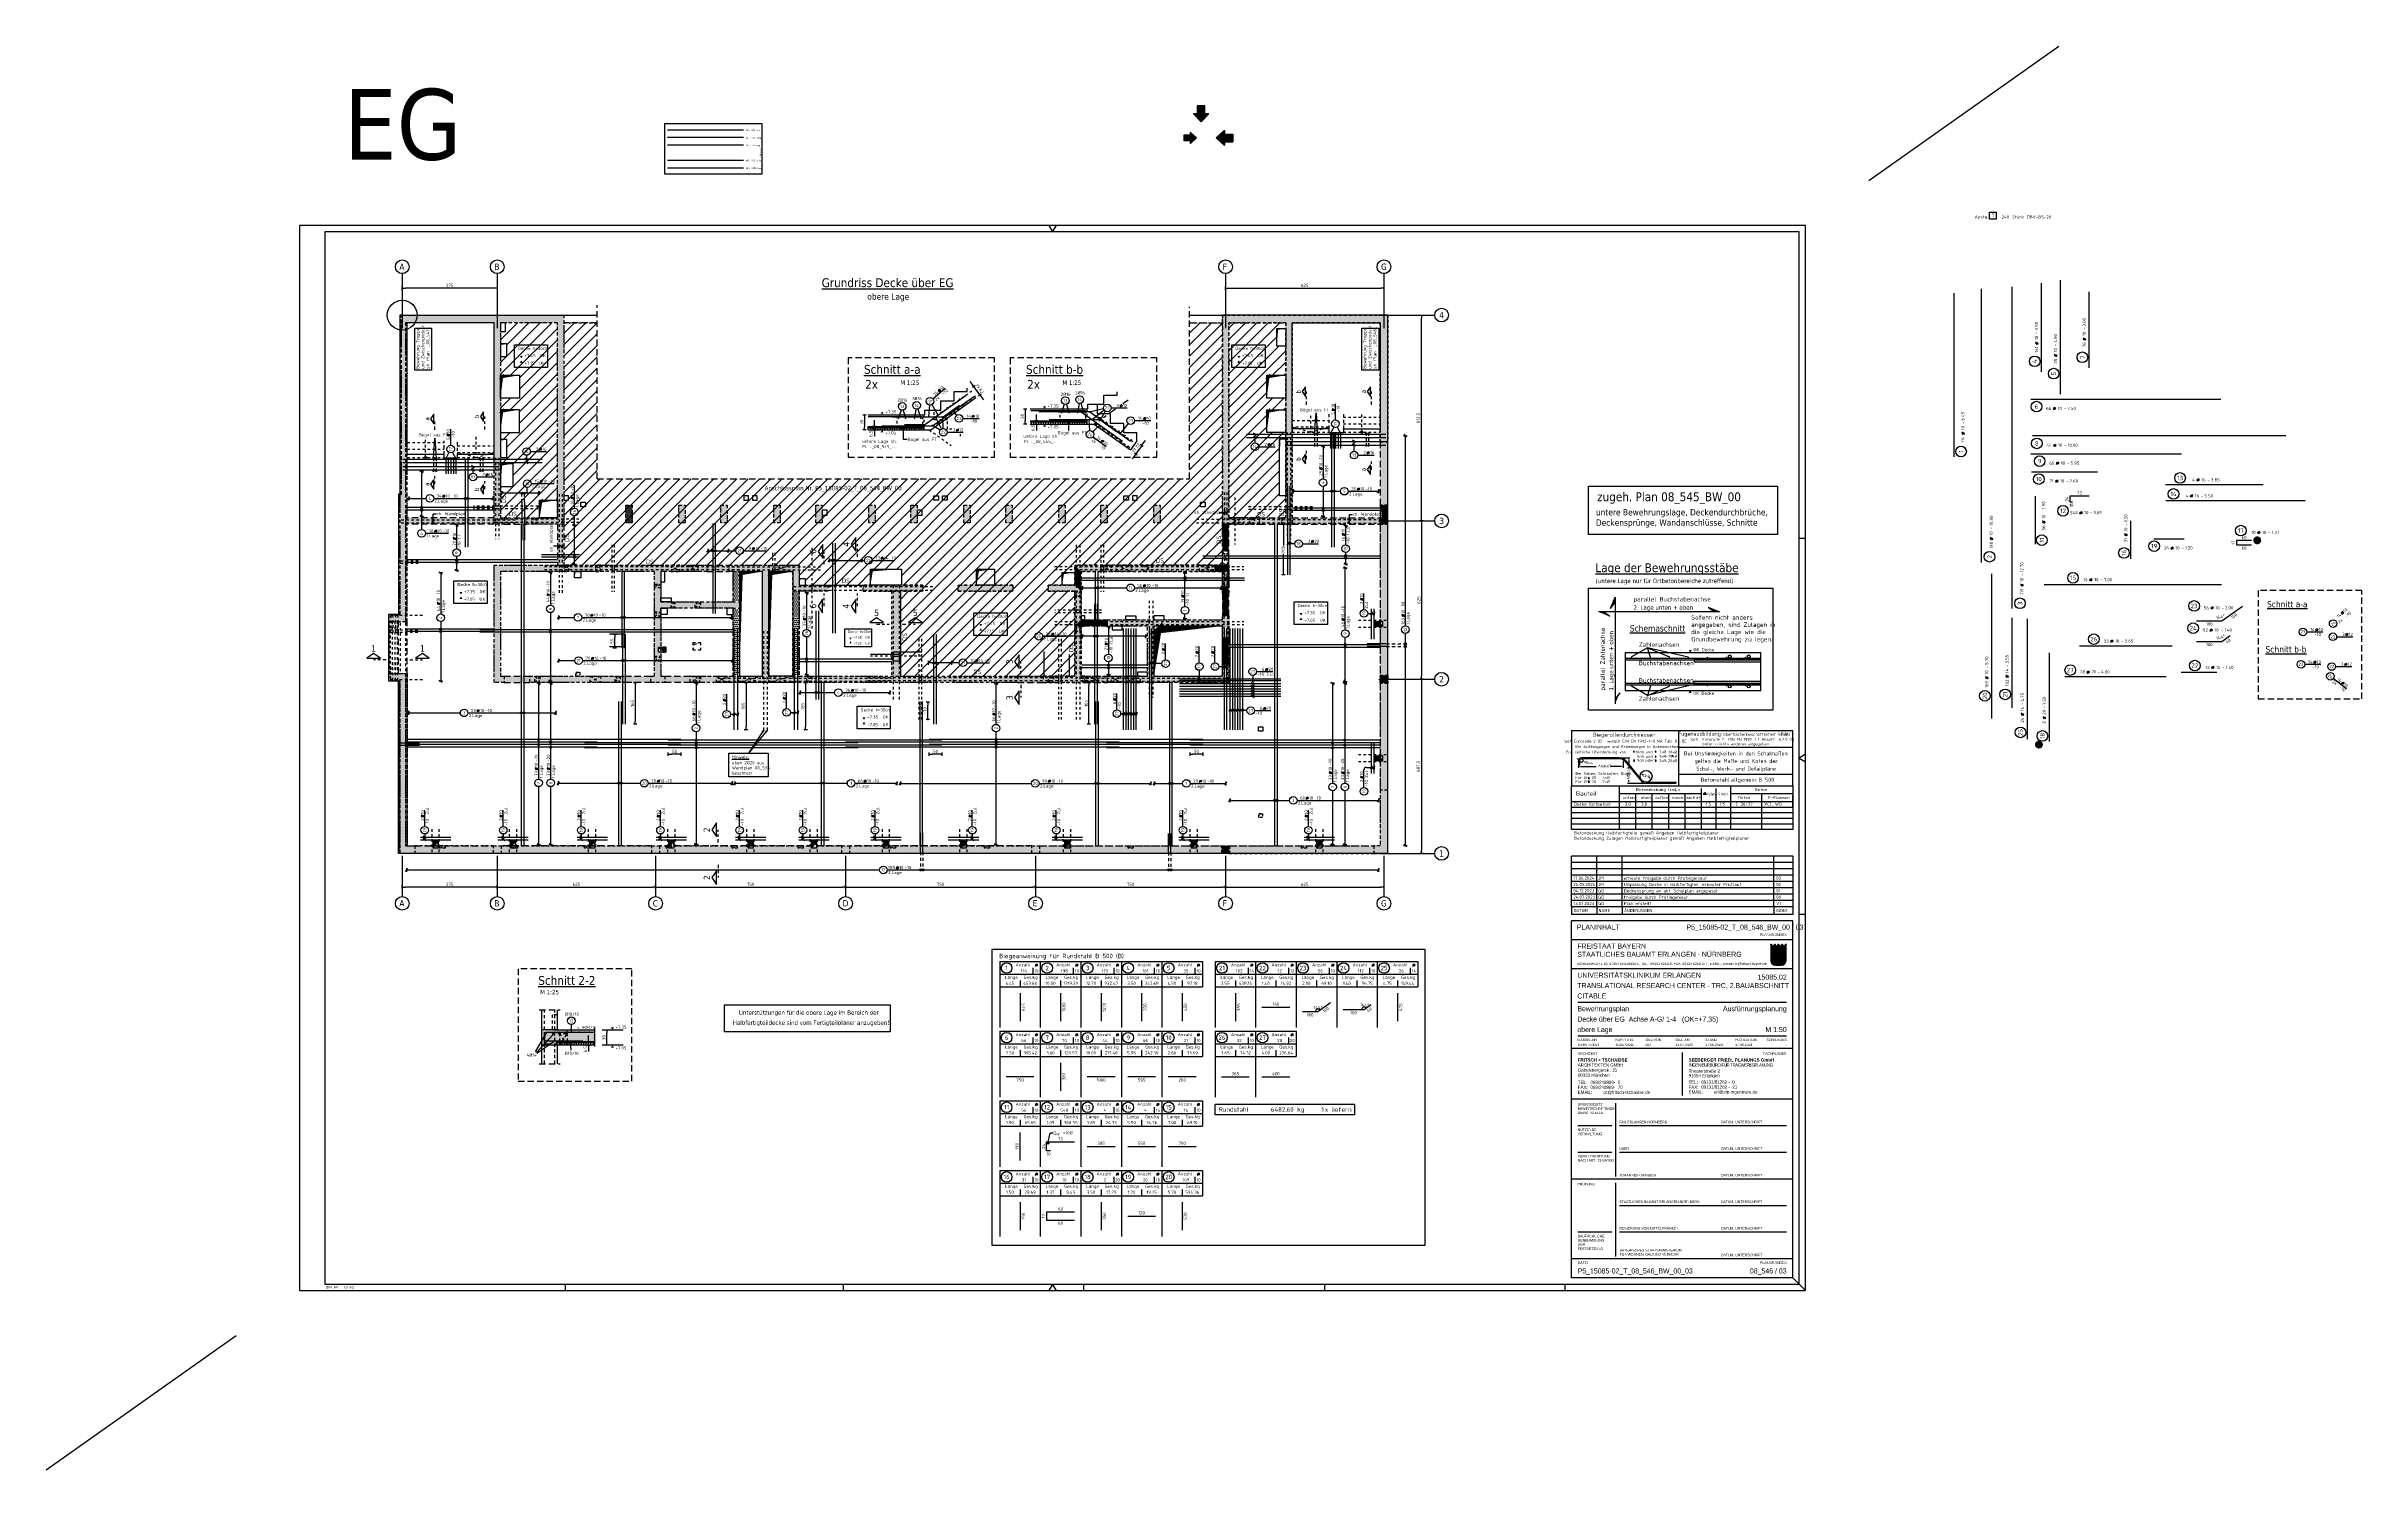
# Model space of a CAD drawing. Extents: x -4 to 87.4, y -7.1 to 49.1.
import ezdxf
from ezdxf.enums import TextEntityAlignment as Align

# ---------------------------------------------------------------- set-up
doc = ezdxf.new("R2010")
doc.units = 0
doc.header["$LTSCALE"] = 0.5
for name, pattern in [('AUSGEZOGEN', [1000.01, 1000, 0.01]), ('DASHDOTSMALL', [1.05, 0.5, -0.25, 0.05, -0.25]), ('DASHED', [0.75, 0.5, -0.25]), ('DOT', [0.175, 0.05, -0.125]), ('HIDDEN', [0.375, 0.25, -0.125]), ('HIDDEN2', [0.187, 0.125, -0.062]), ('PUNKT', [0.175, 0.05, -0.125]), ('STRICHLINIE', [0.75, 0.5, -0.25]), ('STRICHPUNKT2', [0.55, 0.25, -0.125, 0.05, -0.125]), ('VERDECKT', [0.375, 0.25, -0.125])]:
    doc.linetypes.add(name, pattern=pattern)
for name, color, linetype in [('1.OG', 7, 'Continuous'), ('40 A Plankopf Text F+T', 7, 'Continuous'), ('ACHSEN', 7, 'Continuous'), ('AFU', 7, 'Continuous'), ('APS', 7, 'Continuous'), ('BET-ANS', 7, 'Continuous'), ('BETON', 7, 'Continuous'), ('Brüstung 1.OG', 7, 'Continuous'), ('Brüstung 1.UG', 7, 'Continuous'), ('BZ', 7, 'Continuous'), ('DD', 7, 'Continuous'), ('DETAIL', 7, 'Continuous'), ('DRUEBER', 7, 'Continuous'), ('grau_dunkel', 7, 'Continuous'), ('grau_hell', 7, 'Continuous'), ('grau_mittel', 7, 'Continuous'), ('Halbfertigteile', 7, 'Continuous'), ('HILFE', 7, 'Continuous'), ('INDEX', 7, 'Continuous'), ('koten', 7, 'Continuous'), ('MASSE', 7, 'Continuous'), ('OBJEKT', 7, 'Continuous'), ('RAHMEN', 7, 'Continuous'), ('RND', 7, 'Continuous'), ('RND_BILD', 7, 'Continuous'), ('SCHATTEN', 7, 'Continuous'), ('SCHNITTE', 7, 'Continuous'), ('SCHRAFF', 7, 'Continuous'), ('SFP_Achsen', 7, 'Continuous'), ('STEMPEL', 7, 'Continuous'), ('TEXT', 7, 'Continuous'), ('VERDECKT', 7, 'Continuous'), ('VERDECKT1', 7, 'Continuous'), ('WD', 7, 'Continuous')]:
    doc.layers.add(name, color=color, linetype=linetype)
doc.layers.add('NOPLOT', color=7, linetype='Continuous', plot=False)
doc.layers.add('zila_01_rb_02_stb-fertig_05_schraff', color=144, linetype='Continuous', lineweight=9)
doc.styles.add('ERSTELLTER_STIL_3', font='arial.ttf')
doc.styles.add('ERSTELLTER_STIL_4', font='arialbd.ttf')
doc.styles.add('helv', font='tahoma.ttf')
doc.styles.add('plankopf_ArialN', font='ARIALN.TTF')
doc.styles.add('txt', font='isocp.shx')
doc.linetypes.add('ABBRUCH', pattern='A,0.15,-0.15,["x",Standard,S=0.07,R=0,X=-0.1,Y=-0.0238],-0.005', length=0.305)
doc.linetypes.add('AFU_50K', pattern='A,0.15,["/",Standard,S=0.2,R=0,X=-0.01,Y=-0.1],0.07,["/",Standard,S=0.2,R=0,X=-0.01,Y=-0.1],0.15', length=0.37)
doc.linetypes.add('AFU_50L', pattern='A,0.75,["/",Standard,S=0.2,R=0,X=-0.01,Y=-0.1],0.07,["/",Standard,S=0.2,R=0,X=-0.01,Y=-0.1],0.75', length=1.57)
doc.linetypes.add('AFU_50M', pattern='A,0.45,["/",Standard,S=0.2,R=0,X=-0.01,Y=-0.1],0.07,["/",Standard,S=0.2,R=0,X=-0.01,Y=-0.1],0.45', length=0.97)
doc.linetypes.add('AFU_50S', pattern='A,0,-0.15,["/",Standard,S=0.2,R=0,X=-0.01,Y=-0.1],0,-0.07,["/",Standard,S=0.2,R=0,X=-0.01,Y=-0.1],-0.15', length=0.37)
doc.linetypes.add('AFU_50SL', pattern='A,0,-0.75,["/",Standard,S=0.2,R=0,X=-0.01,Y=-0.1],0,-0.07,["/",Standard,S=0.2,R=0,X=-0.01,Y=-0.1],-0.75', length=1.57)
doc.dimstyles.new('DOT_I', dxfattribs={"dimscale": 0.5, "dimtxt": 0.25, "dimasz": 0.25, "dimexe": 0.1, "dimexo": 0.3, "dimgap": 0.1, "dimtad": 1, "dimdec": 3, "dimzin": 3, "dimtxsty": 'txt', "dimblk": 'DOT', "dimblk1": 'DOT', "dimblk2": 'DOT', "dimsah": 1, "dimcen": 0.1, "dimse1": 1, "dimse2": 1, "dimazin": 0, "dimtfac": 1, "dimtdec": 4, "dimtix": 1, "dimtmove": 2, "dimatfit": 3, "dimfxl": 0, "dimtvp": 1, "dimtolj": 1, "dimtzin": 0, "dimarcsym": 0})
pattern_1 = [(0, (-322.07857, -163.97815), (8e-17, 0.254), [])]
pattern_2 = [(45, (0.41612, -0.21238), (-0.2245064, 0.2245064), [])]
pattern_3 = [(0, (1.404987, 55.841414), (0.01984375, 0.0396875), [0, -0.0396875])]

# ---------------------------------------------------------------- blocks, each defined once
blk = doc.blocks.new('Bundeslandwappen')
at = {"lineweight": 9, "true_color": 0xffffff}
for points in [[(-5.8, 16.5), (-6, 16.5), (-6, 16.3), (-5.8, 16.3)], [(-5.1, 15.7), (-5.3, 15.7), (-5.3, 15.5), (-5.1, 15.5)], [(-3.5, 15.7), (-3.7, 15.7), (-3.7, 15.5), (-3.5, 15.5)], [(-2.8, 16.5), (-3, 16.5), (-3, 16.3), (-2.8, 16.3)], [(-2.2, 15.7), (-2.4, 15.7), (-2.4, 15.5), (-2.2, 15.5)], [(-0.6, 15.7), (-0.8, 15.7), (-0.8, 15.5), (-0.6, 15.5)], [(0.1, 16.5), (-0.1, 16.5), (-0.1, 16.3), (0.1, 16.3)], [(0.8, 15.7), (0.6, 15.7), (0.6, 15.5), (0.8, 15.5)], [(2.4, 15.7), (2.2, 15.7), (2.2, 15.5), (2.4, 15.5)], [(3, 16.5), (2.8, 16.5), (2.8, 16.3), (3, 16.3)], [(3.7, 15.7), (3.5, 15.7), (3.5, 15.5), (3.7, 15.5)], [(5.3, 15.7), (5.1, 15.7), (5.1, 15.5), (5.3, 15.5)], [(6, 16.5), (5.8, 16.5), (5.8, 16.3), (6, 16.3)]]:
    blk.add_hatch(color=7, dxfattribs=at).paths.add_polyline_path(points)
at = {"true_color": 0xffffff}
for points in [[(-5.3, 12.6), (-5.7, 12.6), (-5.7, 12.2), (-5.1, 12)], [(-3.6, 8.4), (-5.7, 9.2), (-5.7, 6.2), (-2.1, 4.9)], [(-5.7, 6.1), (-5.7, 3.7, 0.041392), (-5.7, 3.1), (-4.2, 2.6)], [(-1.4, 10.7), (-5.1, 12), (-3.6, 8.4), (0.1, 7.1)], [(-0.6, 1.3), (-4.2, 2.6), (-3.3, 0.4, 0.073774), (-2.3, 0.3), (-0.1, 0.3)], [(0.9, 12.6), (-2.2, 12.6), (-1.4, 10.7), (2.2, 9.4)], [(1.6, 3.6), (-2.1, 4.9), (-0.6, 1.3), (2.4, 0.3, 0.043654), (2.9, 0.4)], [(3.7, 5.8), (0.1, 7.1), (1.6, 3.6), (5.2, 2.3)], [(4, 12.6), (1.7, 12.6), (4.4, 11.6)], [(5.7, 8.1), (2.2, 9.4), (3.7, 5.8), (5.7, 5.1)], [(5.7, 11.2), (4.4, 11.6), (5.7, 8.5)]]:
    blk.add_hatch(color=7, dxfattribs=at).paths.add_polyline_path(points)
at = {"lineweight": 9}
h = blk.add_hatch(dxfattribs=at)
h.set_pattern_fill('ANSI31', color=256, scale=0.08, angle=315, style=0)
h.set_pattern_definition(pattern_1)
h.paths.add_polyline_path([(-5.1, 12), (-5.7, 12.2), (-5.7, 9.2), (-3.6, 8.4)])
h = blk.add_hatch(dxfattribs=at)
h.set_pattern_fill('ANSI31', color=256, scale=0.08, angle=315, style=0)
h.set_pattern_definition(pattern_1)
h.paths.add_polyline_path([(-2.1, 4.9), (-5.7, 6.2), (-5.7, 6.1), (-4.2, 2.6), (-0.6, 1.3)])
h = blk.add_hatch(dxfattribs=at)
h.set_pattern_fill('ANSI31', color=256, scale=0.08, angle=315, style=0)
h.set_pattern_definition(pattern_1)
h.paths.add_polyline_path([(-4.2, 2.6), (-5.7, 3.1, 0.285055), (-3.3, 0.4)])
h = blk.add_hatch(dxfattribs=at)
h.set_pattern_fill('ANSI31', color=256, scale=0.08, angle=315, style=0)
h.set_pattern_definition(pattern_1)
h.paths.add_polyline_path([(-2.2, 12.6), (-5.3, 12.6), (-5.1, 12), (-1.4, 10.7)])
h = blk.add_hatch(dxfattribs=at)
h.set_pattern_fill('ANSI31', color=256, scale=0.08, angle=315, style=0)
h.set_pattern_definition(pattern_1)
h.paths.add_polyline_path([(0.1, 7.1), (-3.6, 8.4), (-2.1, 4.9), (1.6, 3.6)])
h = blk.add_hatch(dxfattribs=at)
h.set_pattern_fill('ANSI31', color=256, scale=0.08, angle=315, style=0)
h.set_pattern_definition(pattern_1)
h.paths.add_polyline_path([(2.2, 9.4), (-1.4, 10.7), (0.1, 7.1), (3.7, 5.8)])
h = blk.add_hatch(dxfattribs=at)
h.set_pattern_fill('ANSI31', color=256, scale=0.08, angle=315, style=0)
h.set_pattern_definition(pattern_1)
h.paths.add_polyline_path([(-0.6, 1.3), (-0.1, 0.3), (2.3, 0.3, 0.004354), (2.4, 0.3)])
h = blk.add_hatch(dxfattribs=at)
h.set_pattern_fill('ANSI31', color=256, scale=0.08, angle=315, style=0)
h.set_pattern_definition(pattern_1)
h.paths.add_polyline_path([(4.4, 11.6), (1.7, 12.6), (0.9, 12.6), (2.2, 9.4), (5.7, 8.1), (5.7, 8.5)])
h = blk.add_hatch(dxfattribs=at)
h.set_pattern_fill('ANSI31', color=256, scale=0.08, angle=315, style=0)
h.set_pattern_definition(pattern_1)
h.paths.add_polyline_path([(5.3, 2.1), (5.2, 2.3), (1.6, 3.6), (2.9, 0.4, 0.22704)])
h = blk.add_hatch(dxfattribs=at)
h.set_pattern_fill('ANSI31', color=256, scale=0.08, angle=315, style=0)
h.set_pattern_definition(pattern_1)
h.paths.add_polyline_path([(5.7, 5.1), (3.7, 5.8), (5.2, 2.3), (5.4, 2.2, 0.111178), (5.7, 3.7)])
h = blk.add_hatch(dxfattribs=at)
h.set_pattern_fill('ANSI31', color=256, scale=0.08, angle=315, style=0)
h.set_pattern_definition(pattern_1)
h.paths.add_polyline_path([(5.7, 12.6), (4, 12.6), (4.4, 11.6), (5.7, 11.2)])
for p, q in [((-6, 16.1), (-6, 3.7)), ((-6, 13.3), (6, 13.3)), ((-6, 12.9), (6, 12.9)), ((-5.7, 12.6), (-5.7, 3.7)), ((-5.7, 12.6), (5.7, 12.6)), ((-5.7, 12.2), (5.7, 8.1)), ((-5.7, 9.2), (5.7, 5.1)), ((-5.7, 6.2), (5.4, 2.2)), ((-5.7, 6.1), (-3.3, 0.4)), ((-5.7, 3.1), (2.4, 0.3)), ((-5.6, 16.6), (-5.6, 16.7)), ((-5.6, 15), (-5.6, 15.2)), ((-5.3, 15.2), (-5.3, 15)), ((-4.7, 14.5), (-5.3, 14.5)), ((-5.3, 12.6), (-0.1, 0.3)), ((-4.1, 14.5), (-3.5, 14.5)), ((-3.5, 15.2), (-3.5, 15)), ((-3.4, 13.9), (-2.9, 14.2)), ((-2.9, 13.6), (-3.4, 13.9)), ((-3.2, 16.6), (-3.2, 16.7)), ((-3.2, 15), (-3.2, 15.2)), ((-2.9, 15.6), (-2.9, 14.5)), ((-2.9, 14.2), (-2.5, 13.9)), ((-2.5, 13.9), (-2.9, 13.6)), ((-2.7, 16.6), (-2.7, 16.7)), ((-2.7, 15), (-2.7, 15.2)), ((-2.4, 15.2), (-2.4, 15)), ((-1.7, 14.5), (-2.3, 14.5)), ((-2.3, 0.3), (2.3, 0.3)), ((-2.3, 0), (2.3, 0)), ((-2.2, 12.6), (2.9, 0.4)), ((-1.2, 14.5), (-0.6, 14.5)), ((-0.5, 15.2), (-0.5, 15)), ((0, 14.2), (-0.4, 13.9)), ((-0.4, 13.9), (0, 13.6)), ((-0.3, 16.6), (-0.2, 16.7)), ((-0.2, 15), (-0.2, 15.2)), ((0, 15.6), (0, 14.5)), ((0.4, 13.9), (0, 14.2)), ((0, 13.6), (0.4, 13.9)), ((0.3, 16.6), (0.2, 16.7)), ((0.2, 15), (0.2, 15.2)), ((0.5, 15.2), (0.5, 15)), ((1.2, 14.5), (0.6, 14.5)), ((0.9, 12.6), (5.3, 2.1)), ((1.7, 14.5), (2.3, 14.5)), ((1.7, 12.6), (5.7, 11.2)), ((2.4, 15.2), (2.4, 15)), ((2.9, 14.2), (2.5, 13.9)), ((2.5, 13.9), (2.9, 13.6)), ((2.7, 16.6), (2.7, 16.7)), ((2.7, 15), (2.7, 15.2)), ((2.9, 15.6), (2.9, 14.5)), ((3.4, 13.9), (2.9, 14.2)), ((2.9, 13.6), (3.4, 13.9)), ((3.2, 16.6), (3.2, 16.7)), ((3.2, 15), (3.2, 15.2)), ((3.5, 15.2), (3.5, 15)), ((4.1, 14.5), (3.5, 14.5)), ((4, 12.6), (5.7, 8.5)), ((4.7, 14.5), (5.3, 14.5)), ((5.3, 15.2), (5.3, 15)), ((5.6, 16.6), (5.6, 16.7)), ((5.6, 15), (5.6, 15.2)), ((5.7, 3.7), (5.7, 12.6)), ((6, 3.7), (6, 16.1))]:
    blk.add_line(p, q, dxfattribs=at)
for points in [[(-5.8, 16.3), (-6, 16.3), (-6, 16.5), (-5.8, 16.5)], [(-5.1, 15.5), (-5.3, 15.5), (-5.3, 15.7), (-5.1, 15.7)], [(-4.1, 13.7), (-4.8, 13.7), (-4.8, 14.1), (-4.1, 14.1)], [(-3.7, 15.5), (-3.5, 15.5), (-3.5, 15.7), (-3.7, 15.7)], [(-2.8, 16.3), (-3, 16.3), (-3, 16.5), (-2.8, 16.5)], [(-2.2, 15.5), (-2.4, 15.5), (-2.4, 15.7), (-2.2, 15.7)], [(-1.8, 13.7), (-1, 13.7), (-1, 14.1), (-1.8, 14.1)], [(-0.8, 15.5), (-0.6, 15.5), (-0.6, 15.7), (-0.8, 15.7)], [(0.1, 16.3), (-0.1, 16.3), (-0.1, 16.5), (0.1, 16.5)], [(0.8, 15.5), (0.6, 15.5), (0.6, 15.7), (0.8, 15.7)], [(1.8, 13.7), (1, 13.7), (1, 14.1), (1.8, 14.1)], [(2.2, 15.5), (2.4, 15.5), (2.4, 15.7), (2.2, 15.7)], [(3, 16.3), (2.8, 16.3), (2.8, 16.5), (3, 16.5)], [(3.7, 15.5), (3.5, 15.5), (3.5, 15.7), (3.7, 15.7)], [(4.1, 13.7), (4.8, 13.7), (4.8, 14.1), (4.1, 14.1)], [(5.1, 15.5), (5.3, 15.5), (5.3, 15.7), (5.1, 15.7)], [(5.8, 16.3), (6, 16.3), (6, 16.5), (5.8, 16.5)]]:
    blk.add_lwpolyline(points, close=True, dxfattribs=at)
for centre in [(-5.3, 13.9), (-3.7, 13.9), (-2.2, 13.9), (-0.7, 13.9), (0.7, 13.9), (2.2, 13.9), (3.7, 13.9), (5.3, 13.9)]:
    blk.add_circle(centre, 0.123, dxfattribs=at)
for centre, radius, start, end in [((-5.9, 16.5), 0.362, 44.6681, 253.1183), ((-2.3, 3.7), 3.7, 180, 270), ((-2.3, 3.7), 3.4, 180, 270), ((-5.7, 16.7), 0.05, 6.6615, 44.6681), ((-5.6, 16.6), 0.05, 186.6615, 265.6209), ((-5.6, 16.3), 0.281, 346.0232, 85.6209), ((-5.4, 16), 0.179, 74.7883, 15.1356), ((-5.5, 15.2), 0.157, 3.2756, 179.5521), ((-5.2, 15), 0.453, 182.8328, 261.3043), ((-5.4, 16.2), 0.05, 254.7883, 346.0232), ((-5.2, 16), 0.05, 93.0633, 195.1356), ((-5.3, 15.2), 0.191, 249.6358, 3.0857), ((-5.2, 15.9), 0.224, 350.9542, 93.0633), ((-5, 15.2), 0.05, 82.9467, 183.0857), ((-5, 15.5), 0.249, 262.9467, 77.8855), ((-4.9, 15.8), 0.05, 170.9542, 257.8855), ((-4.6, 14.9), 0.224, 71.4, 0), ((-4.7, 14.9), 0.312, 275.9649, 353.9773), ((-4.4, 15.2), 0.208, 317.0775, 222.9225), ((-4.2, 14.9), 0.224, 180, 108.6), ((-4.1, 14.9), 0.312, 186.0227, 264.0351), ((-3.8, 15.5), 0.249, 102.1145, 277.0533), ((-3.9, 15.8), 0.05, 282.1145, 9.0458), ((-3.6, 15.9), 0.224, 86.9367, 189.0458), ((-3.8, 15.2), 0.05, 356.9143, 97.0533), ((-3.5, 15.2), 0.191, 176.9143, 290.3642), ((-3.4, 16), 0.179, 164.8644, 105.2117), ((-3.6, 16), 0.05, 344.8644, 86.9367), ((-3.2, 16.3), 0.281, 94.3791, 193.9768), ((-3.4, 16.2), 0.05, 193.9768, 285.2117), ((-3.3, 15.2), 0.157, 0.4479, 176.7244), ((-3.6, 15), 0.453, 278.6957, 357.1672), ((-2.9, 16.6), 0.264, 24.0166, 155.3409), ((-3.1, 16.7), 0.05, 155.2288, 173.3385), ((-3.2, 16.6), 0.05, 274.3791, 353.3385), ((-2.7, 16.7), 0.05, 6.6615, 24.0166), ((-2.6, 16.6), 0.05, 186.6615, 265.6209), ((-2.5, 16), 0.179, 74.7883, 15.1356), ((-2.6, 15.2), 0.157, 3.2756, 179.5521), ((-2.3, 15), 0.453, 182.8328, 261.3043), ((-2.7, 16.3), 0.281, 346.0232, 85.6209), ((-2.4, 16.2), 0.05, 254.7883, 346.0232), ((-2.3, 15.2), 0.191, 249.6358, 3.0857), ((-2.3, 15.9), 0.224, 350.9542, 93.0633), ((-2.3, 16), 0.05, 93.0633, 195.1356), ((-2.1, 15.5), 0.249, 262.9467, 77.8855), ((-2.1, 15.2), 0.05, 82.9467, 183.0857), ((-2, 15.8), 0.05, 170.9542, 257.8855), ((-1.7, 14.9), 0.224, 71.4, 0), ((-1.5, 15.2), 0.208, 317.0775, 222.9225), ((-1.8, 14.9), 0.312, 275.9649, 353.9773), ((-1.2, 14.9), 0.224, 180, 108.6), ((-1.2, 14.9), 0.312, 186.0227, 264.0351), ((-0.9, 15.5), 0.249, 102.1145, 277.0533), ((-0.7, 15.9), 0.224, 86.9367, 189.0458), ((-0.9, 15.8), 0.05, 282.1145, 9.0458), ((-0.8, 15.2), 0.05, 356.9143, 97.0533), ((-0.6, 15.2), 0.191, 176.9143, 290.3642), ((-0.7, 16), 0.05, 344.8644, 86.9367), ((-0.3, 16.3), 0.281, 94.3791, 193.9768), ((-0.4, 16), 0.179, 164.8644, 105.2117), ((-0.5, 16.2), 0.05, 193.9768, 285.2117), ((-0.7, 15), 0.453, 278.6957, 357.1672), ((-0.4, 15.2), 0.157, 0.4479, 176.7244), ((-0.3, 16.6), 0.05, 274.3791, 353.3385), ((0, 16.6), 0.264, 24.0166, 155.3409), ((-0.2, 16.7), 0.05, 155.2288, 173.3385), ((0.2, 16.7), 0.05, 6.6615, 24.0166), ((0.4, 15.2), 0.157, 3.2756, 179.5521), ((0.7, 15), 0.453, 182.8328, 261.3043), ((0.3, 16.6), 0.05, 186.6615, 265.6209), ((0.3, 16.3), 0.281, 346.0232, 85.6209), ((0.4, 16), 0.179, 74.7883, 15.1356), ((0.5, 16.2), 0.05, 254.7883, 346.0232), ((0.6, 15.2), 0.191, 249.6358, 3.0857), ((0.7, 16), 0.05, 93.0633, 195.1356), ((0.7, 15.9), 0.224, 350.9542, 93.0633), ((0.8, 15.2), 0.05, 82.9467, 183.0857), ((0.9, 15.5), 0.249, 262.9467, 77.8855), ((0.9, 15.8), 0.05, 170.9542, 257.8855), ((1.2, 14.9), 0.224, 71.4, 0), ((1.2, 14.9), 0.312, 275.9649, 353.9773), ((1.5, 15.2), 0.208, 317.0775, 222.9225), ((1.7, 14.9), 0.224, 180, 108.6), ((1.8, 14.9), 0.312, 186.0227, 264.0351), ((2.1, 15.5), 0.249, 102.1145, 277.0533), ((2.3, 15.9), 0.224, 86.9367, 189.0458), ((2, 15.8), 0.05, 282.1145, 9.0458), ((2.1, 15.2), 0.05, 356.9143, 97.0533), ((2.3, 15.2), 0.191, 176.9143, 290.3642), ((2.5, 16), 0.179, 164.8644, 105.2117), ((2.3, 16), 0.05, 344.8644, 86.9367), ((2.3, 15), 0.453, 278.6957, 357.1672), ((2.3, 3.7), 3.7, 270, 0), ((2.3, 3.7), 3.4, 270, 0), ((2.7, 16.3), 0.281, 94.3791, 193.9768), ((2.4, 16.2), 0.05, 193.9768, 285.2117), ((2.6, 15.2), 0.157, 0.4479, 176.7244), ((2.6, 16.6), 0.05, 274.3791, 353.3385), ((2.9, 16.6), 0.264, 24.0166, 155.3409), ((2.7, 16.7), 0.05, 155.2288, 173.3385), ((3.1, 16.7), 0.05, 6.6615, 24.0166), ((3.2, 16.6), 0.05, 186.6615, 265.6209), ((3.2, 16.3), 0.281, 346.0232, 85.6209), ((3.4, 16), 0.179, 74.7883, 15.1356), ((3.3, 15.2), 0.157, 3.2756, 179.5521), ((3.6, 15), 0.453, 182.8328, 261.3043), ((3.4, 16.2), 0.05, 254.7883, 346.0232), ((3.6, 16), 0.05, 93.0633, 195.1356), ((3.5, 15.2), 0.191, 249.6358, 3.0857), ((3.6, 15.9), 0.224, 350.9542, 93.0633), ((3.8, 15.2), 0.05, 82.9467, 183.0857), ((3.8, 15.5), 0.249, 262.9467, 77.8855), ((3.9, 15.8), 0.05, 170.9542, 257.8855), ((4.2, 14.9), 0.224, 71.4, 0), ((4.1, 14.9), 0.312, 275.9649, 353.9773), ((4.4, 15.2), 0.208, 317.0775, 222.9225), ((4.6, 14.9), 0.224, 180, 108.6), ((4.7, 14.9), 0.312, 186.0227, 264.0351), ((5, 15.5), 0.249, 102.1145, 277.0533), ((4.9, 15.8), 0.05, 282.1145, 9.0458), ((5.2, 15.9), 0.224, 86.9367, 189.0458), ((5, 15.2), 0.05, 356.9143, 97.0533), ((5.3, 15.2), 0.191, 176.9143, 290.3642), ((5.4, 16), 0.179, 164.8644, 105.2117), ((5.2, 16), 0.05, 344.8644, 86.9367), ((5.6, 16.3), 0.281, 94.3791, 193.9768), ((5.4, 16.2), 0.05, 193.9768, 285.2117), ((5.5, 15.2), 0.157, 0.4479, 176.7244), ((5.2, 15), 0.453, 278.6957, 357.1672), ((5.9, 16.5), 0.362, 286.8817, 135.3319), ((5.7, 16.7), 0.05, 135.3319, 173.3385), ((5.6, 16.6), 0.05, 274.3791, 353.3385)]:
    blk.add_arc(centre, radius, start, end, dxfattribs=at)
blk = doc.blocks.new('Plankopf_PU')
for p, q in [((-18.5, 25.4), (-18.5, 27.7)), ((-1, 27.7), (-18.5, 27.7)), ((-1, 27.7), (-18.5, 27.7)), ((-1, 25.4), (-1, 27.7)), ((-1, 25.4), (-18.5, 25.4)), ((-1, 25.4), (-18.5, 25.4)), ((-18.5, 19.1), (-18.5, 25.4)), ((-1, 19.1), (-1, 25.4)), ((-1.5, 22.75), (-18, 22.75)), ((-18.5, 15.1), (-18.5, 19.1)), ((-1, 19.1), (-18.5, 19.1)), ((-18, 20.1), (-1.5, 20.1)), ((-9.75, 18.8), (-9.75, 15.4)), ((-1, 15.1), (-1, 19.1)), ((-1, 15.1), (-18.5, 15.1)), ((-1, 15.1), (-18.5, 15.1)), ((-18.5, 8.8), (-18.5, 15.1)), ((-15, 9), (-15, 14.8)), ((-1, 8.8), (-1, 15.1)), ((-15.3, 13), (-18, 13)), ((-1.5, 13), (-14.7, 13)), ((-15.3, 10.9), (-18, 10.9)), ((-1.5, 10.9), (-14.7, 10.9)), ((-18.5, 2.5), (-18.5, 8.8)), ((-1, 8.8), (-18.5, 8.8)), ((-15, 2.7), (-15, 8.5)), ((-1, 2.5), (-1, 8.8)), ((-1.5, 6.7), (-14.7, 6.7)), ((-15.3, 4.6), (-18, 4.6)), ((-1.5, 4.6), (-14.7, 4.6)), ((-1, 2.5), (-18.5, 2.5)), ((-18.5, 1), (-18.5, 2.5)), ((-1, 2.5), (-18.5, 2.5)), ((-1, 1), (-1, 2.5)), ((-1, 1), (-18.5, 1))]:
    blk.add_line(p, q)
at = {"xscale": 0.1, "yscale": 0.1, "zscale": 0.1}
blk.add_blockref('Bundeslandwappen', (-2.15, 25.67), dxfattribs=at)
at = {"linetype": 'AUSGEZOGEN', "lineweight": 35, "style": 'plankopf_ArialN'}
blk.add_text('STAATLICHES BAUAMT ERLANGEN - NÜRNBERG', height=0.4, dxfattribs=at).set_placement((-18.03, 26.55), align=Align.MIDDLE_LEFT)
for s, height, p in [('FREISTAAT BAYERN', 0.4, (-18.03, 27.4)), ('PRÜFUNG', 0.2, (-18.01, 8.5))]:
    blk.add_text(s, height=height, dxfattribs=at).set_placement(p, align=Align.TOP_LEFT)
at = {"style": 'plankopf_ArialN'}
for s, p in [('BOHLENPLATZ 18, 91054 ERLANGEN, TEL.: 09131 6259-0, FAX: 09131 6259-377, E-MAIL: poststelle@stbaer.bayern.de', (-18.01, 25.7)), ('MASSN.-NR', (-18.01, 19.7)), ('KAP./TITEL', (-15.01, 19.7)), ('GEZ.VON', (-12.64, 19.7)), ('GEZ. AM', (-10.29, 19.7)), ('STAND', (-7.93, 19.7)), ('PLOTDATUM', (-5.57, 19.7)), ('FAU ERLANGEN-NÜRNBERG', (-14.71, 13.21)), ('DATUM, UNTERSCHRIFT', (-6.69, 13.21)), ('UKER', (-14.71, 11.11)), ('DATUM, UNTERSCHRIFT', (-6.68, 11.11)), ('JOHANNES GRASECK', (-14.7, 9.01)), ('DATUM, UNTERSCHRIFT', (-6.68, 9.01)), ('STAATLICHES BAUAMT ERLANGEN-NÜRNBERG', (-14.71, 6.91)), ('DATUM, UNTERSCHRIFT', (-6.69, 6.91)), ('REGIERUNG VON MITTELFRANKEN', (-14.71, 4.81)), ('DATUM, UNTERSCHRIFT', (-6.68, 4.81)), ('DATEI', (-18, 2.1)), ('DATUM, UNTERSCHRIFT', (-6.68, 2.71))]:
    blk.add_text(s, height=0.2, dxfattribs=at).set_placement(p)
at = {"linetype": 'AUSGEZOGEN', "lineweight": 35, "style": 'plankopf_ArialN'}
blk.add_text('ARCHITEKT', height=0.2, dxfattribs=at).set_placement((-17.99, 18.61))
blk.add_text('FACHPLANER', height=0.2, dxfattribs=at).set_placement((-1.52, 18.61), align=Align.RIGHT)
at = {"style": 'plankopf_ArialN'}
for s, p in [('SONSTIGES', (-1.49, 19.7)), ('PLANNR./INDEX', (-1.5, 2.1))]:
    blk.add_text(s, height=0.2, dxfattribs=at).set_placement(p, align=Align.RIGHT)
at = {"insert": (-5.57, 19.3), "char_height": 0.2, "attachment_point": 7, "style": 'plankopf_ArialN'}
blk.add_mtext('17.06.2024', dxfattribs=at)
at = {"char_height": 0.2, "attachment_point": 1, "style": 'plankopf_ArialN'}
for s, insert, width in [('GRUNDBESITZ\\PBEWIRTSCHAFTENDE DIENSTSTELLE', (-18, 14.8), 2.5), ('NUTZENDE^JVERWALTUNG', (-18, 12.8), 2.6984), ('VERANTWORTUNG  NACH ART. 73 BAYBO', (-17.99, 10.71), 2.6877), ('BAUFACHLICHE GENEHMIGUNG UND FESTSETZUNG', (-18, 4.4), 2.2311), ('BAYERISCHES STAATSMINISTERIUM ^JFÜR WOHNEN, BAU UND VERKEHR', (-14.69, 3.29), 9.2941)]:
    blk.add_mtext(s, dxfattribs=dict(at, insert=insert, width=width))
at = {"style": 'plankopf_ArialN'}
for tag, p in [('PROJEKTBEZEICHNUNGZ1', (-18.03, 24.58)), ('PROJEKTBEZEICHNUNGZ2', (-18.03, 23.76)), ('PROJEKTBEZEICHNUNGZ3', (-18.03, 22.94))]:
    blk.add_attdef(tag, text='', height=0.4, dxfattribs=at).set_placement(p, align=Align.BOTTOM_LEFT)
for tag, p in [('GEB.-NR', (-1.5, 24.95)), ('0.000X', (-1.51, 1.75))]:
    blk.add_attdef(tag, text='', height=0.4, dxfattribs=at).set_placement(p, align=Align.TOP_RIGHT)
for tag, p, height in [('PLANINHALTZ1', (-18.03, 22.06), 0.4), ('PLANINHALTZ2', (-18.03, 21.23), 0.4), ('PLANINHALTZ3', (-18.03, 20.41), 0.4), ('MASSN.-NR', (-18.01, 19.3), 0.2), ('KAPITEL/TITEL', (-15.01, 19.3), 0.2), ('GEZ_VON', (-12.64, 19.3), 0.2), ('GEZ_AM', (-10.29, 19.3), 0.2), ('STAND', (-7.93, 19.3), 0.2)]:
    blk.add_attdef(tag, p, '', height=height, dxfattribs=at)
for tag, height, p in [('PLANUNGSPHASE', 0.4, (-1.5, 22.06)), ('PROJEKTKATEGORIE', 0.4, (-1.5, 21.23)), ('MAßSTAB', 0.4, (-1.5, 20.41)), ('SONSTIGES', 0.2, (-1.5, 19.3))]:
    blk.add_attdef(tag, text='', height=height, dxfattribs=at).set_placement(p, align=Align.RIGHT)
at = {"layer": '40 A Plankopf Text F+T', "color": 7, "linetype": 'Continuous', "lineweight": 13, "char_height": 0.25, "attachment_point": 7}
for s, insert, style in [('\\A1;FRITSCH + TSCHAIDSE ', (-17.99, 18.08), 'ERSTELLTER_STIL_4'), ('\\A1;SEEBERGER FRIEDL PLANUNGS GmbH', (-9.24, 18.08), 'ERSTELLTER_STIL_4'), ('\\A1;ARCHITEKTEN GMBH', (-17.99, 17.68), 'ERSTELLTER_STIL_3'), ('\\A1;Gabelsbergerstr. 15', (-17.99, 17.21), 'ERSTELLTER_STIL_3'), ('\\A1;80333 München', (-17.99, 16.88), 'ERSTELLTER_STIL_3'), ('\\A1;Theaterstraße 2', (-9.24, 17.21), 'ERSTELLTER_STIL_3'), ('\\A1;91054 Erlangen', (-9.24, 16.77), 'ERSTELLTER_STIL_3'), ('\\A1;{\\T0.8;INGENIEURBÜRO FÜR TRAGWERKSPLANUNG}', (-9.24, 17.68), 'ERSTELLTER_STIL_3')]:
    blk.add_mtext(s, dxfattribs=dict(at, insert=insert, style=style))
at = {"layer": '40 A Plankopf Text F+T', "color": 7, "linetype": 'Continuous', "lineweight": 13, "char_height": 0.25, "attachment_point": 7, "line_spacing_factor": 0.945293, "style": 'ERSTELLTER_STIL_3'}
for s, insert in [('\\A1;TEL: ^I089/248889-  0\\PFAX: ^I089/248889-  70\\PEMAIL: ^Icit@fritsch-tschaidse.de', (-17.99, 15.48)), ('\\A1;TEL: ^I09131/81282 -  0\\PFAX: ^I09131/81282 -  21\\PEMAIL: ^Ierl@sfp-ingenieure.de', (-9.24, 15.48))]:
    blk.add_mtext(s, dxfattribs=dict(at, insert=insert))
blk = doc.blocks.new('Plankopf-ER')
at = {"layer": 'RAHMEN', "color": 7, "linetype": 'Continuous'}
for p, q in [((-0.5, 4.6), (-18, 4.6)), ((-18, 4.1), (-18, 4.6)), ((-0.5, 4.1), (-18, 4.1)), ((-18, 3.6), (-18, 4.1)), ((-16, 4.1), (-16, 4.6)), ((-16, 3.6), (-16, 4.1)), ((-14, 4.1), (-14, 4.6)), ((-14, 3.6), (-14, 4.1)), ((-2, 4.1), (-2, 4.6)), ((-2, 3.6), (-2, 4.1)), ((-0.5, 4.6), (-0.5, 4.1)), ((-0.5, 4.1), (-0.5, 3.6)), ((-0.5, 3.6), (-18, 3.6)), ((-18, 3.1), (-18, 3.6)), ((-0.5, 3.1), (-18, 3.1)), ((-18, 2.6), (-18, 3.1)), ((-0.5, 2.6), (-18, 2.6)), ((-18, 2.1), (-18, 2.6)), ((-0.5, 2.1), (-18, 2.1)), ((-18, 1.6), (-18, 2.1)), ((-16, 3.1), (-16, 3.6)), ((-16, 2.6), (-16, 3.1)), ((-16, 2.1), (-16, 2.6)), ((-16, 1.6), (-16, 2.1)), ((-14, 3.1), (-14, 3.6)), ((-14, 2.6), (-14, 3.1)), ((-14, 2.1), (-14, 2.6)), ((-14, 1.6), (-14, 2.1)), ((-2, 3.1), (-2, 3.6)), ((-2, 2.6), (-2, 3.1)), ((-2, 2.1), (-2, 2.6)), ((-2, 1.6), (-2, 2.1)), ((-0.5, 3.6), (-0.5, 3.1)), ((-0.5, 3.1), (-0.5, 2.6)), ((-0.5, 2.6), (-0.5, 2.1)), ((-0.5, 2.1), (-0.5, 1.6)), ((-0.5, 1.6), (-18, 1.6)), ((-18, 1.1), (-18, 1.6)), ((-0.5, 1.1), (-18, 1.1)), ((-18, 0.6), (-18, 1.1)), ((-0.5, 0.6), (-18, 0.6)), ((-18, 0.6), (-18, 0)), ((-0.5, 0), (-18, 0)), ((-16, 1.1), (-16, 1.6)), ((-16, 0.6), (-16, 1.1)), ((-16, 0.6), (-16, 0)), ((-14, 1.1), (-14, 1.6)), ((-14, 0.6), (-14, 1.1)), ((-14, 0.6), (-14, 0)), ((-2, 1.1), (-2, 1.6)), ((-2, 0.6), (-2, 1.1)), ((-2, 0.6), (-2, 0)), ((-0.5, 1.6), (-0.5, 1.1)), ((-0.5, 1.1), (-0.5, 0.6)), ((-0.5, 0.6), (-0.5, 0))]:
    blk.add_line(p, q, dxfattribs=at)
at = {"layer": 'RAHMEN', "color": 7, "linetype": 'Continuous', "style": 'txt'}
for tag, p in [('INDEX-D8', (-17.84, 4.24)), ('INDEX-D7', (-17.84, 3.74)), ('INDEX-N8', (-15.88, 4.24)), ('INDEX-N7', (-15.88, 3.74)), ('INDEX-X8', (-13.86, 4.24)), ('INDEX-X7', (-13.86, 3.74)), ('INDEX8', (-1.83, 4.24)), ('INDEX7', (-1.83, 3.74)), ('INDEX-D6', (-17.84, 3.24)), ('INDEX-D5', (-17.84, 2.74)), ('INDEX-D4', (-17.84, 2.24)), ('INDEX-D3', (-17.84, 1.74)), ('INDEX-N6', (-15.88, 3.24)), ('INDEX-N5', (-15.88, 2.74)), ('INDEX-N4', (-15.88, 2.24)), ('INDEX-N3', (-15.88, 1.74)), ('INDEX-X6', (-13.86, 3.24)), ('INDEX-X5', (-13.86, 2.74)), ('INDEX-X4', (-13.86, 2.24)), ('INDEX-X3', (-13.86, 1.74)), ('INDEX6', (-1.83, 3.24)), ('INDEX5', (-1.83, 2.74)), ('INDEX4', (-1.83, 2.24)), ('INDEX3', (-1.83, 1.74)), ('INDEX-D2', (-17.84, 1.24)), ('INDEX-D1', (-17.84, 0.74)), ('INDEX-N2', (-15.88, 1.24)), ('INDEX-N1', (-15.88, 0.74)), ('INDEX-X2', (-13.86, 1.24)), ('INDEX-X1', (-13.86, 0.74)), ('INDEX2', (-1.83, 1.24)), ('INDEX1', (-1.83, 0.74))]:
    blk.add_attdef(tag, p, '', height=0.25, dxfattribs=at)
at = {"layer": 'STEMPEL', "color": 7, "linetype": 'Continuous', "style": 'helv'}
for s, p in [('DATUM', (-17.83, 0.18)), ('NAME', (-15.85, 0.18)), ('ÄNDERUNGEN', (-13.83, 0.18))]:
    blk.add_text(s, height=0.25, dxfattribs=at).set_placement(p)
at = {"layer": 'STEMPEL', "color": 7, "linetype": 'Continuous', "style": 'helv', "width": 0.8}
blk.add_text('INDEX', height=0.25, dxfattribs=at).set_placement((-1.83, 0.18))
blk = doc.blocks.new('RND_AUSZ')
at = {"layer": 'RND', "color": 7, "linetype": 'Continuous'}
blk.add_line((1.34, 0.26), (1.51, 0.47), dxfattribs=at)
at = {"layer": 'RND', "color": 1, "linetype": 'Continuous'}
blk.add_circle((0, 0.52), 0.42, dxfattribs=at)
at = {"layer": 'RND', "color": 7, "linetype": 'Continuous'}
blk.add_circle((1.42, 0.36), 0.075, dxfattribs=at)
at = {"layer": 'RND', "color": 7, "linetype": 'Continuous', "style": 'txt'}
blk.add_text('-', height=0.25, dxfattribs=at).set_placement((2.16, 0.25))
for tag, p in [('WIEOFT', (-0.54, 0.25)), ('STK', (1.17, 0.25))]:
    blk.add_attdef(tag, text='', height=0.25, dxfattribs=at).set_placement(p, align=Align.RIGHT)
at = {"layer": 'RND', "color": 1, "linetype": 'Continuous', "style": 'txt'}
blk.add_attdef('POS', text='', height=0.35, dxfattribs=at).set_placement((0, 0.52), align=Align.MIDDLE)
at = {"layer": 'RND', "color": 7, "linetype": 'Continuous', "style": 'txt'}
for tag, p in [('DS', (1.68, 0.25)), ('LANG', (2.44, 0.25)), ('TEXT', (3.67, 0.25))]:
    blk.add_attdef(tag, p, '', height=0.25, dxfattribs=at)
blk = doc.blocks.new('lei_gre')
at = {"layer": 'RND', "color": 7, "linetype": 'Continuous'}
for p, q in [((-0.09, -0.12), (0.09, 0.12)), ((0, 0.15), (0, -0.15))]:
    blk.add_line(p, q, dxfattribs=at)
blk = doc.blocks.new('RND_LEI')
at = {"layer": 'RND', "color": 7, "linetype": 'Continuous'}
blk.add_line((1.02, 0.07), (1.19, 0.27), dxfattribs=at)
for centre, radius in [((0, 0), 0.3), ((1.11, 0.17), 0.075)]:
    blk.add_circle(centre, radius, dxfattribs=at)
at = {"layer": 'RND', "color": 7, "linetype": 'Continuous', "style": 'txt'}
blk.add_attdef('POSL', text='', height=0.25, dxfattribs=at).set_placement((0, 0), align=Align.MIDDLE)
blk.add_attdef('ANZ', text='', height=0.25, dxfattribs=at).set_placement((0.93, 0.06), align=Align.RIGHT)
for tag, p in [('DUM', (1.25, 0.06)), ('ABSTD', (1.67, 0.06)), ('POSTXT', (0.37, -0.33))]:
    blk.add_attdef(tag, p, '', height=0.25, dxfattribs=at)
blk = doc.blocks.new('DOT')
at = {"layer": 'MASSE', "color": 7, "linetype": 'Continuous'}
for p, q in [((0, 0), (-1, 0)), ((0, 0.54), (0, -0.54))]:
    blk.add_line(p, q, dxfattribs=at)
at = {"layer": 'MASSE', "color": 7, "linetype": 'Continuous', "const_width": 0.2}
blk.add_lwpolyline([(-0.1, 0, 1), (0.1, 0, 1)], format="xyb", close=True, dxfattribs=at)
blk = doc.blocks.new('*D17')
at = {"layer": 'Defpoints', "color": 0, "linetype": 'AUSGEZOGEN', "transparency": 16777216}
for p in [(20.539, 21.173), (20.539, 21.173), (21.039, 21.173)]:
    blk.add_point(p, dxfattribs=at)
at = {"layer": 'MASSE', "color": 0, "linetype": 'AUSGEZOGEN', "lineweight": -2, "transparency": 16777216}
blk.add_line((20.914, 21.173), (20.664, 21.173), dxfattribs=at)
at = {"layer": 'MASSE', "color": 0, "linetype": 'AUSGEZOGEN', "lineweight": -2, "transparency": 16777216, "xscale": 0.125, "yscale": 0.125, "zscale": 0.125, "rotation": 180}
blk.add_blockref('DOT', (20.539, 21.173), dxfattribs=at)
at = {"layer": 'MASSE', "color": 0, "linetype": 'AUSGEZOGEN', "lineweight": -2, "transparency": 16777216, "xscale": 0.125, "yscale": 0.125, "zscale": 0.125}
blk.add_blockref('DOT', (21.039, 21.173), dxfattribs=at)
at = {"layer": 'MASSE', "color": 0, "linetype": 'AUSGEZOGEN', "transparency": 16777216, "insert": (20.789, 21.286), "char_height": 0.125, "attachment_point": 5, "style": 'txt'}
blk.add_mtext('\\A1;50', dxfattribs=at)
blk = doc.blocks.new('*D18')
at = {"layer": 'Defpoints', "color": 0, "linetype": 'AUSGEZOGEN', "transparency": 16777216}
for p in [(30.839, 21.173), (30.839, 21.173), (31.339, 21.173)]:
    blk.add_point(p, dxfattribs=at)
at = {"layer": 'MASSE', "color": 0, "linetype": 'AUSGEZOGEN', "lineweight": -2, "transparency": 16777216}
blk.add_line((31.214, 21.173), (30.964, 21.173), dxfattribs=at)
at = {"layer": 'MASSE', "color": 0, "linetype": 'AUSGEZOGEN', "lineweight": -2, "transparency": 16777216, "xscale": 0.125, "yscale": 0.125, "zscale": 0.125, "rotation": 180}
blk.add_blockref('DOT', (30.839, 21.173), dxfattribs=at)
at = {"layer": 'MASSE', "color": 0, "linetype": 'AUSGEZOGEN', "lineweight": -2, "transparency": 16777216, "xscale": 0.125, "yscale": 0.125, "zscale": 0.125}
blk.add_blockref('DOT', (31.339, 21.173), dxfattribs=at)
at = {"layer": 'MASSE', "color": 0, "linetype": 'AUSGEZOGEN', "transparency": 16777216, "insert": (31.089, 21.286), "char_height": 0.125, "attachment_point": 5, "style": 'txt'}
blk.add_mtext('\\A1;50', dxfattribs=at)
blk = doc.blocks.new('*D19')
at = {"layer": 'Defpoints', "color": 0, "linetype": 'AUSGEZOGEN', "transparency": 16777216}
for p in [(41.139, 21.173), (41.139, 21.173), (41.639, 21.173)]:
    blk.add_point(p, dxfattribs=at)
at = {"layer": 'MASSE', "color": 0, "linetype": 'AUSGEZOGEN', "lineweight": -2, "transparency": 16777216}
blk.add_line((41.514, 21.173), (41.264, 21.173), dxfattribs=at)
at = {"layer": 'MASSE', "color": 0, "linetype": 'AUSGEZOGEN', "lineweight": -2, "transparency": 16777216, "xscale": 0.125, "yscale": 0.125, "zscale": 0.125, "rotation": 180}
blk.add_blockref('DOT', (41.139, 21.173), dxfattribs=at)
at = {"layer": 'MASSE', "color": 0, "linetype": 'AUSGEZOGEN', "lineweight": -2, "transparency": 16777216, "xscale": 0.125, "yscale": 0.125, "zscale": 0.125}
blk.add_blockref('DOT', (41.639, 21.173), dxfattribs=at)
at = {"layer": 'MASSE', "color": 0, "linetype": 'AUSGEZOGEN', "transparency": 16777216, "insert": (41.389, 21.286), "char_height": 0.125, "attachment_point": 5, "style": 'txt'}
blk.add_mtext('\\A1;50', dxfattribs=at)
blk = doc.blocks.new('okrd_u')
at = {"layer": 'koten', "color": 7, "linetype": 'Continuous'}
blk.add_solid([(-0.12, -0.2), (0.12, -0.2), (0, 0)], dxfattribs=at)
at = {"layer": 'koten', "style": 'txt'}
blk.add_attdef('OKRD', (0.25, -0.35), '', height=0.25, dxfattribs=at)
blk = doc.blocks.new('okrd_o')
at = {"layer": 'koten', "color": 7, "linetype": 'Continuous'}
blk.add_solid([(-0.12, 0.2), (0.12, 0.2), (0, 0)], dxfattribs=at)
at = {"layer": 'koten', "style": 'txt'}
blk.add_attdef('OKRD', (0.25, 0.1), '', height=0.25, dxfattribs=at)
blk = doc.blocks.new('*D20')
at = {"layer": 'Defpoints', "color": 0, "linetype": 'AUSGEZOGEN', "transparency": 16777216}
for p in [(18.111, 10.287), (18.111, 10.287), (18.111, 9.687)]:
    blk.add_point(p, dxfattribs=at)
at = {"layer": 'MASSE', "color": 0, "linetype": 'AUSGEZOGEN', "lineweight": -2, "transparency": 16777216}
blk.add_line((18.111, 9.812), (18.111, 10.162), dxfattribs=at)
at = {"layer": 'MASSE', "color": 0, "linetype": 'AUSGEZOGEN', "lineweight": -2, "transparency": 16777216, "xscale": 0.125, "yscale": 0.125, "zscale": 0.125}
for p, rotation in [((18.111, 10.287), 90), ((18.111, 9.687), 270)]:
    blk.add_blockref('DOT', p, dxfattribs=dict(at, rotation=rotation))
at = {"layer": 'MASSE', "color": 0, "linetype": 'AUSGEZOGEN', "transparency": 16777216, "insert": (17.998, 9.987), "char_height": 0.125, "attachment_point": 5, "rotation": 90, "style": 'txt'}
blk.add_mtext('\\A1;30', dxfattribs=at)
blk = doc.blocks.new('SCHN-2')
at = {"layer": 'SCHNITTE', "color": 6, "linetype": 'Continuous'}
blk.add_lwpolyline([(0.38, 0.09), (0, 0.34), (-0.38, 0.09)], close=True, dxfattribs=at)
at = {"layer": 'SCHNITTE', "color": 1, "linetype": 'DASHDOTSMALL', "style": 'helv'}
blk.add_attdef('SCHN-2', text='', height=0.35, dxfattribs=at).set_placement((0, 0.45), align=Align.CENTER)
blk = doc.blocks.new('*D31')
at = {"layer": 'Defpoints', "color": 0, "linetype": 'AUSGEZOGEN', "transparency": 16777216}
for p in [(81.883, 26.536), (82.278, 26.73), (81.373, 26.436), (81.873, 26.436)]:
    blk.add_point(p, dxfattribs=at)
at = {"layer": 'RND', "color": 0, "linetype": 'AUSGEZOGEN', "transparency": 16777216, "insert": (81.819, 26.603), "char_height": 0.125, "attachment_point": 5, "rotation": 18, "style": 'txt'}
blk.add_mtext('\\A1;144°', dxfattribs=at)
blk = doc.blocks.new('*D32')
at = {"layer": 'Defpoints', "color": 0, "linetype": 'AUSGEZOGEN', "transparency": 16777216}
for p in [(81.373, 25.629), (81.873, 25.629), (81.883, 25.728), (82.035, 25.746)]:
    blk.add_point(p, dxfattribs=at)
at = {"layer": 'RND', "color": 0, "linetype": 'AUSGEZOGEN', "transparency": 16777216, "insert": (81.819, 25.795), "char_height": 0.125, "attachment_point": 5, "rotation": 18, "style": 'txt'}
blk.add_mtext('\\A1;144°', dxfattribs=at)
blk = doc.blocks.new('*D35')
at = {"layer": 'Defpoints', "color": 0, "linetype": 'AUSGEZOGEN', "transparency": 16777216}
for p in [(32.604, 35.688), (32.604, 35.688), (32.836, 35.366)]:
    blk.add_point(p, dxfattribs=at)
at = {"layer": 'MASSE', "color": 0, "linetype": 'AUSGEZOGEN', "lineweight": -2, "transparency": 16777216}
for p, q in [((32.531, 35.789), (32.458, 35.891)), ((32.836, 35.366), (32.604, 35.688)), ((32.909, 35.265), (32.982, 35.164))]:
    blk.add_line(p, q, dxfattribs=at)
at = {"layer": 'MASSE', "color": 0, "linetype": 'AUSGEZOGEN', "lineweight": -2, "transparency": 16777216, "xscale": 0.125, "yscale": 0.125, "zscale": 0.125}
for p, rotation in [((32.604, 35.688), 305.7992139162137), ((32.836, 35.366), 125.7992139162137)]:
    blk.add_blockref('DOT', p, dxfattribs=dict(at, rotation=rotation))
at = {"layer": 'MASSE', "color": 0, "linetype": 'AUSGEZOGEN', "transparency": 16777216, "insert": (32.819, 35.598), "char_height": 0.125, "attachment_point": 5, "rotation": 305.79921, "style": 'txt'}
blk.add_mtext('\\A1;19,82', dxfattribs=at)
blk = doc.blocks.new('*D33')
at = {"layer": 'Defpoints', "color": 0, "linetype": 'AUSGEZOGEN', "transparency": 16777216}
for p in [(28.291, 34.578), (28.291, 33.978), (28.291, 33.978)]:
    blk.add_point(p, dxfattribs=at)
at = {"layer": 'MASSE', "color": 0, "linetype": 'AUSGEZOGEN', "lineweight": -2, "transparency": 16777216}
blk.add_line((28.291, 34.453), (28.291, 34.103), dxfattribs=at)
at = {"layer": 'MASSE', "color": 0, "linetype": 'AUSGEZOGEN', "lineweight": -2, "transparency": 16777216, "xscale": 0.125, "yscale": 0.125, "zscale": 0.125}
for p, rotation in [((28.291, 34.578), 90), ((28.291, 33.978), 270)]:
    blk.add_blockref('DOT', p, dxfattribs=dict(at, rotation=rotation))
at = {"layer": 'MASSE', "color": 0, "linetype": 'AUSGEZOGEN', "transparency": 16777216, "insert": (28.179, 34.278), "char_height": 0.125, "attachment_point": 5, "rotation": 90, "style": 'txt'}
blk.add_mtext('\\A1;30', dxfattribs=at)
blk = doc.blocks.new('*D34')
at = {"layer": 'Defpoints', "color": 0, "linetype": 'AUSGEZOGEN', "transparency": 16777216}
for p in [(34.631, 34.808), (34.631, 34.208), (34.631, 34.208)]:
    blk.add_point(p, dxfattribs=at)
at = {"layer": 'MASSE', "color": 0, "linetype": 'AUSGEZOGEN', "lineweight": -2, "transparency": 16777216}
blk.add_line((34.631, 34.683), (34.631, 34.333), dxfattribs=at)
at = {"layer": 'MASSE', "color": 0, "linetype": 'AUSGEZOGEN', "lineweight": -2, "transparency": 16777216, "xscale": 0.125, "yscale": 0.125, "zscale": 0.125}
for p, rotation in [((34.631, 34.808), 90), ((34.631, 34.208), 270)]:
    blk.add_blockref('DOT', p, dxfattribs=dict(at, rotation=rotation))
at = {"layer": 'MASSE', "color": 0, "linetype": 'AUSGEZOGEN', "transparency": 16777216, "insert": (34.518, 34.508), "char_height": 0.125, "attachment_point": 5, "rotation": 90, "style": 'txt'}
blk.add_mtext('\\A1;30', dxfattribs=at)
blk = doc.blocks.new('*D38')
at = {"layer": 'Defpoints', "color": 0, "linetype": 'AUSGEZOGEN', "transparency": 16777216}
for p in [(39, 33.038), (39, 33.038), (39.23, 33.361)]:
    blk.add_point(p, dxfattribs=at)
at = {"layer": 'MASSE', "color": 0, "linetype": 'AUSGEZOGEN', "lineweight": -2, "transparency": 16777216}
for p, q in [((38.928, 32.936), (38.855, 32.834)), ((39.23, 33.361), (39, 33.038)), ((39.303, 33.463), (39.375, 33.564))]:
    blk.add_line(p, q, dxfattribs=at)
at = {"layer": 'MASSE', "color": 0, "linetype": 'AUSGEZOGEN', "lineweight": -2, "transparency": 16777216, "xscale": 0.125, "yscale": 0.125, "zscale": 0.125}
for p, rotation in [((39, 33.038), 54.53960311302557), ((39.23, 33.361), 234.5396031130255)]:
    blk.add_blockref('DOT', p, dxfattribs=dict(at, rotation=rotation))
at = {"layer": 'MASSE', "color": 0, "linetype": 'AUSGEZOGEN', "transparency": 16777216, "insert": (39.016, 33.27), "char_height": 0.125, "attachment_point": 5, "rotation": 54.5396, "style": 'txt'}
blk.add_mtext('\\A1;19,82', dxfattribs=at)
blk = doc.blocks.new('*D39')
at = {"layer": 'Defpoints', "color": 0, "linetype": 'AUSGEZOGEN', "transparency": 16777216}
for p in [(37.147, 24.01), (37.147, 24.01), (37.147, 22.36)]:
    blk.add_point(p, dxfattribs=at)
at = {"layer": 'MASSE', "color": 0, "linetype": 'AUSGEZOGEN', "lineweight": -2, "transparency": 16777216}
blk.add_line((37.147, 22.485), (37.147, 23.885), dxfattribs=at)
at = {"layer": 'MASSE', "color": 0, "linetype": 'AUSGEZOGEN', "lineweight": -2, "transparency": 16777216, "xscale": 0.125, "yscale": 0.125, "zscale": 0.125}
for p, rotation in [((37.147, 24.01), 90), ((37.147, 22.36), 270)]:
    blk.add_blockref('DOT', p, dxfattribs=dict(at, rotation=rotation))
at = {"layer": 'MASSE', "color": 0, "linetype": 'AUSGEZOGEN', "transparency": 16777216, "insert": (37.034, 23.185), "char_height": 0.125, "attachment_point": 5, "rotation": 90, "style": 'txt'}
blk.add_mtext('\\A1;165', dxfattribs=at)
blk = doc.blocks.new('*D46')
at = {"layer": 'Defpoints', "color": 0, "linetype": 'AUSGEZOGEN', "transparency": 16777216}
for p in [(18.426, 25.91), (18.426, 25.91), (18.426, 25.36)]:
    blk.add_point(p, dxfattribs=at)
at = {"layer": 'MASSE', "color": 0, "linetype": 'AUSGEZOGEN', "lineweight": -2, "transparency": 16777216}
blk.add_line((18.426, 25.485), (18.426, 25.785), dxfattribs=at)
at = {"layer": 'MASSE', "color": 0, "linetype": 'AUSGEZOGEN', "lineweight": -2, "transparency": 16777216, "xscale": 0.125, "yscale": 0.125, "zscale": 0.125}
for p, rotation in [((18.426, 25.91), 90), ((18.426, 25.36), 270)]:
    blk.add_blockref('DOT', p, dxfattribs=dict(at, rotation=rotation))
at = {"layer": 'MASSE', "color": 0, "linetype": 'AUSGEZOGEN', "transparency": 16777216, "insert": (18.314, 25.635), "char_height": 0.125, "attachment_point": 5, "rotation": 90, "style": 'txt'}
blk.add_mtext('\\A1;55', dxfattribs=at)
blk = doc.blocks.new('*D47')
at = {"layer": 'Defpoints', "color": 0, "linetype": 'AUSGEZOGEN', "transparency": 16777216}
for p in [(30.787, 23.239), (30.787, 23.239), (30.787, 22.539)]:
    blk.add_point(p, dxfattribs=at)
at = {"layer": 'MASSE', "color": 0, "linetype": 'AUSGEZOGEN', "lineweight": -2, "transparency": 16777216}
blk.add_line((30.787, 22.664), (30.787, 23.114), dxfattribs=at)
at = {"layer": 'MASSE', "color": 0, "linetype": 'AUSGEZOGEN', "lineweight": -2, "transparency": 16777216, "xscale": 0.125, "yscale": 0.125, "zscale": 0.125}
for p, rotation in [((30.787, 23.239), 90), ((30.787, 22.539), 270)]:
    blk.add_blockref('DOT', p, dxfattribs=dict(at, rotation=rotation))
at = {"layer": 'MASSE', "color": 0, "linetype": 'AUSGEZOGEN', "transparency": 16777216, "insert": (30.674, 22.889), "char_height": 0.125, "attachment_point": 5, "rotation": 90, "style": 'txt'}
blk.add_mtext('\\A1;~70', dxfattribs=at)
blk = doc.blocks.new('DINA0')
at = {"color": 7, "linetype": 'Continuous'}
for p, q in [((59.45, 0.5), (59.14, 0)), ((59.76, 0), (59.45, 0.5))]:
    blk.add_line(p, q, dxfattribs=at)
at = {"layer": 'NOPLOT', "color": 191, "linetype": 'AUSGEZOGEN'}
for p, q in [((123.9, 87.64), (138.9, 98.25)), ((-20, -14.15), (-5, -3.54))]:
    blk.add_line(p, q, dxfattribs=at)
at = {"layer": 'RAHMEN'}
for p, q in [((0, 84.1), (0, 0)), ((118.9, 84.1), (0, 84.1)), ((118.9, 0), (118.9, 84.1)), ((0, 0), (118.9, 0))]:
    blk.add_line(p, q, dxfattribs=at)
at = {"layer": 'RAHMEN', "color": 7, "linetype": 'Continuous'}
for p, q in [((59.14, 84.1), (59.45, 83.6)), ((59.45, 83.6), (59.76, 84.1)), ((118.9, 42.36), (118.4, 42.05)), ((118.4, 42.05), (118.9, 41.74))]:
    blk.add_line(p, q, dxfattribs=at)
at = {"layer": 'RAHMEN', "color": 5}
for p, q in [((118.4, 83.6), (2, 83.6)), ((2, 83.6), (2, 0.5)), ((118.4, 0.5), (118.4, 83.6)), ((2, 0.5), (118.4, 0.5))]:
    blk.add_line(p, q, dxfattribs=at)
at = {"layer": 'RAHMEN', "color": 7}
for p, q in [((118.4, 59.4), (118.9, 59.4)), ((118.9, 29.7), (118.4, 29.7)), ((21, 0), (21, 0.5)), ((42.9, 0.5), (42.9, 0)), ((61.9, 0), (61.9, 0.5)), ((80.9, 0.5), (80.9, 0)), ((99.9, 0), (99.9, 0.5))]:
    blk.add_line(p, q, dxfattribs=at)
at = {"layer": 'RAHMEN', "color": 7, "style": 'txt'}
blk.add_text('DIN A0   1.0 m2', height=0.2, dxfattribs=at).set_placement((2.08, 0.16))
blk = doc.blocks.new('APS_AUSZ')
at = {"layer": 'APS', "color": 1, "linetype": 'Continuous'}
blk.add_lwpolyline([(0.26, 0), (-0.26, 0), (-0.26, 0.56), (0.26, 0.56)], close=True, dxfattribs=at)
at = {"layer": 'APS', "color": 7, "linetype": 'Continuous', "style": 'txt'}
for s, p in [('Apsta', (-1.43, 0.05)), ('Stück', (1.53, 0.05))]:
    blk.add_text(s, height=0.25, dxfattribs=at).set_placement(p)
at = {"layer": 'APS', "color": 1, "linetype": 'Continuous', "style": 'txt'}
blk.add_attdef('POSA', text='', height=0.35, dxfattribs=at).set_placement((0, 0.13), align=Align.CENTER)
at = {"layer": 'APS', "color": 7, "linetype": 'Continuous', "style": 'txt'}
blk.add_attdef('STKA', text='', height=0.25, dxfattribs=at).set_placement((1.29, 0.05), align=Align.RIGHT)
blk.add_attdef('ARTA', (2.67, 0.05), '', height=0.25, dxfattribs=at)
at = {"layer": 'APS', "style": 'txt'}
blk.add_attdef('TEXTA', (3.96, 0.05), '', height=0.25, dxfattribs=at)
blk = doc.blocks.new('*D51')
at = {"layer": 'Defpoints', "color": 0, "linetype": 'AUSGEZOGEN', "transparency": 16777216}
for p in [(19.237, 24.01), (19.237, 22.36), (19.237, 22.36)]:
    blk.add_point(p, dxfattribs=at)
at = {"layer": 'MASSE', "color": 0, "linetype": 'AUSGEZOGEN', "lineweight": -2, "transparency": 16777216}
blk.add_line((19.237, 23.885), (19.237, 22.485), dxfattribs=at)
at = {"layer": 'MASSE', "color": 0, "linetype": 'AUSGEZOGEN', "lineweight": -2, "transparency": 16777216, "xscale": 0.125, "yscale": 0.125, "zscale": 0.125}
for p, rotation in [((19.237, 24.01), 90), ((19.237, 22.36), 270)]:
    blk.add_blockref('DOT', p, dxfattribs=dict(at, rotation=rotation))
at = {"layer": 'MASSE', "color": 0, "linetype": 'AUSGEZOGEN', "transparency": 16777216, "insert": (19.124, 23.185), "char_height": 0.125, "attachment_point": 5, "rotation": 90, "style": 'txt'}
blk.add_mtext('\\A1;165', dxfattribs=at)
blk = doc.blocks.new('SCHN-1')
at = {"layer": 'SCHNITTE', "color": 5, "linetype": 'Continuous'}
blk.add_lwpolyline([(0.54, 0.13), (0, 0.49), (-0.54, 0.13)], close=True, dxfattribs=at)
at = {"layer": 'SCHNITTE', "color": 6, "linetype": 'Continuous', "style": 'helv'}
blk.add_attdef('SCHN-1', text='', height=0.5, dxfattribs=at).set_placement((0, 0.64), align=Align.CENTER)
blk = doc.blocks.new('*D53')
at = {"layer": 'Defpoints', "color": 0, "linetype": 'AUSGEZOGEN', "transparency": 16777216}
for p in [(10.039, 39.574), (10.039, 39.574), (13.789, 39.574)]:
    blk.add_point(p, dxfattribs=at)
at = {"layer": 'MASSE', "color": 0, "linetype": 'AUSGEZOGEN', "lineweight": -2, "transparency": 16777216}
blk.add_line((13.664, 39.574), (10.164, 39.574), dxfattribs=at)
at = {"layer": 'MASSE', "color": 0, "linetype": 'AUSGEZOGEN', "lineweight": -2, "transparency": 16777216, "xscale": 0.125, "yscale": 0.125, "zscale": 0.125, "rotation": 180}
blk.add_blockref('DOT', (10.039, 39.574), dxfattribs=at)
at = {"layer": 'MASSE', "color": 0, "linetype": 'AUSGEZOGEN', "lineweight": -2, "transparency": 16777216, "xscale": 0.125, "yscale": 0.125, "zscale": 0.125}
blk.add_blockref('DOT', (13.789, 39.574), dxfattribs=at)
at = {"layer": 'MASSE', "color": 0, "linetype": 'AUSGEZOGEN', "transparency": 16777216, "insert": (11.914, 39.686), "char_height": 0.125, "attachment_point": 5, "style": 'txt'}
blk.add_mtext('\\A1;375', dxfattribs=at)
blk = doc.blocks.new('*D54')
at = {"layer": 'Defpoints', "color": 0, "linetype": 'AUSGEZOGEN', "transparency": 16777216}
for p in [(42.539, 39.574), (48.789, 39.574), (48.789, 39.574)]:
    blk.add_point(p, dxfattribs=at)
at = {"layer": 'MASSE', "color": 0, "linetype": 'AUSGEZOGEN', "lineweight": -2, "transparency": 16777216}
blk.add_line((42.664, 39.574), (48.664, 39.574), dxfattribs=at)
at = {"layer": 'MASSE', "color": 0, "linetype": 'AUSGEZOGEN', "lineweight": -2, "transparency": 16777216, "xscale": 0.125, "yscale": 0.125, "zscale": 0.125, "rotation": 180}
blk.add_blockref('DOT', (42.539, 39.574), dxfattribs=at)
at = {"layer": 'MASSE', "color": 0, "linetype": 'AUSGEZOGEN', "lineweight": -2, "transparency": 16777216, "xscale": 0.125, "yscale": 0.125, "zscale": 0.125}
blk.add_blockref('DOT', (48.789, 39.574), dxfattribs=at)
at = {"layer": 'MASSE', "color": 0, "linetype": 'AUSGEZOGEN', "transparency": 16777216, "insert": (45.664, 39.686), "char_height": 0.125, "attachment_point": 5, "style": 'txt'}
blk.add_mtext('\\A1;625', dxfattribs=at)
blk = doc.blocks.new('*D55')
at = {"layer": 'Defpoints', "color": 0, "linetype": 'AUSGEZOGEN', "transparency": 16777216}
for p in [(10.039, 15.924), (10.039, 15.924), (13.789, 15.924)]:
    blk.add_point(p, dxfattribs=at)
at = {"layer": 'MASSE', "color": 0, "linetype": 'AUSGEZOGEN', "lineweight": -2, "transparency": 16777216}
blk.add_line((13.664, 15.924), (10.164, 15.924), dxfattribs=at)
at = {"layer": 'MASSE', "color": 0, "linetype": 'AUSGEZOGEN', "lineweight": -2, "transparency": 16777216, "xscale": 0.125, "yscale": 0.125, "zscale": 0.125, "rotation": 180}
blk.add_blockref('DOT', (10.039, 15.924), dxfattribs=at)
at = {"layer": 'MASSE', "color": 0, "linetype": 'AUSGEZOGEN', "lineweight": -2, "transparency": 16777216, "xscale": 0.125, "yscale": 0.125, "zscale": 0.125}
blk.add_blockref('DOT', (13.789, 15.924), dxfattribs=at)
at = {"layer": 'MASSE', "color": 0, "linetype": 'AUSGEZOGEN', "transparency": 16777216, "insert": (11.914, 16.036), "char_height": 0.125, "attachment_point": 5, "style": 'txt'}
blk.add_mtext('\\A1;375', dxfattribs=at)
blk = doc.blocks.new('*D56')
at = {"layer": 'Defpoints', "color": 0, "linetype": 'AUSGEZOGEN', "transparency": 16777216}
for p in [(13.789, 15.924), (20.039, 15.924), (20.039, 15.924)]:
    blk.add_point(p, dxfattribs=at)
at = {"layer": 'MASSE', "color": 0, "linetype": 'AUSGEZOGEN', "lineweight": -2, "transparency": 16777216}
blk.add_line((13.914, 15.924), (19.914, 15.924), dxfattribs=at)
at = {"layer": 'MASSE', "color": 0, "linetype": 'AUSGEZOGEN', "lineweight": -2, "transparency": 16777216, "xscale": 0.125, "yscale": 0.125, "zscale": 0.125, "rotation": 180}
blk.add_blockref('DOT', (13.789, 15.924), dxfattribs=at)
at = {"layer": 'MASSE', "color": 0, "linetype": 'AUSGEZOGEN', "lineweight": -2, "transparency": 16777216, "xscale": 0.125, "yscale": 0.125, "zscale": 0.125}
blk.add_blockref('DOT', (20.039, 15.924), dxfattribs=at)
at = {"layer": 'MASSE', "color": 0, "linetype": 'AUSGEZOGEN', "transparency": 16777216, "insert": (16.914, 16.036), "char_height": 0.125, "attachment_point": 5, "style": 'txt'}
blk.add_mtext('\\A1;625', dxfattribs=at)
blk = doc.blocks.new('*D57')
at = {"layer": 'Defpoints', "color": 0, "linetype": 'AUSGEZOGEN', "transparency": 16777216}
for p in [(20.039, 15.924), (27.539, 15.924), (27.539, 15.924)]:
    blk.add_point(p, dxfattribs=at)
at = {"layer": 'MASSE', "color": 0, "linetype": 'AUSGEZOGEN', "lineweight": -2, "transparency": 16777216}
blk.add_line((20.164, 15.924), (27.414, 15.924), dxfattribs=at)
at = {"layer": 'MASSE', "color": 0, "linetype": 'AUSGEZOGEN', "lineweight": -2, "transparency": 16777216, "xscale": 0.125, "yscale": 0.125, "zscale": 0.125, "rotation": 180}
blk.add_blockref('DOT', (20.039, 15.924), dxfattribs=at)
at = {"layer": 'MASSE', "color": 0, "linetype": 'AUSGEZOGEN', "lineweight": -2, "transparency": 16777216, "xscale": 0.125, "yscale": 0.125, "zscale": 0.125}
blk.add_blockref('DOT', (27.539, 15.924), dxfattribs=at)
at = {"layer": 'MASSE', "color": 0, "linetype": 'AUSGEZOGEN', "transparency": 16777216, "insert": (23.789, 16.036), "char_height": 0.125, "attachment_point": 5, "style": 'txt'}
blk.add_mtext('\\A1;750', dxfattribs=at)
blk = doc.blocks.new('*D58')
at = {"layer": 'Defpoints', "color": 0, "linetype": 'AUSGEZOGEN', "transparency": 16777216}
for p in [(27.539, 15.924), (35.039, 15.924), (35.039, 15.924)]:
    blk.add_point(p, dxfattribs=at)
at = {"layer": 'MASSE', "color": 0, "linetype": 'AUSGEZOGEN', "lineweight": -2, "transparency": 16777216}
blk.add_line((27.664, 15.924), (34.914, 15.924), dxfattribs=at)
at = {"layer": 'MASSE', "color": 0, "linetype": 'AUSGEZOGEN', "lineweight": -2, "transparency": 16777216, "xscale": 0.125, "yscale": 0.125, "zscale": 0.125, "rotation": 180}
blk.add_blockref('DOT', (27.539, 15.924), dxfattribs=at)
at = {"layer": 'MASSE', "color": 0, "linetype": 'AUSGEZOGEN', "lineweight": -2, "transparency": 16777216, "xscale": 0.125, "yscale": 0.125, "zscale": 0.125}
blk.add_blockref('DOT', (35.039, 15.924), dxfattribs=at)
at = {"layer": 'MASSE', "color": 0, "linetype": 'AUSGEZOGEN', "transparency": 16777216, "insert": (31.289, 16.036), "char_height": 0.125, "attachment_point": 5, "style": 'txt'}
blk.add_mtext('\\A1;750', dxfattribs=at)
blk = doc.blocks.new('*D59')
at = {"layer": 'Defpoints', "color": 0, "linetype": 'AUSGEZOGEN', "transparency": 16777216}
for p in [(35.039, 15.924), (42.539, 15.924), (42.539, 15.924)]:
    blk.add_point(p, dxfattribs=at)
at = {"layer": 'MASSE', "color": 0, "linetype": 'AUSGEZOGEN', "lineweight": -2, "transparency": 16777216}
blk.add_line((35.164, 15.924), (42.414, 15.924), dxfattribs=at)
at = {"layer": 'MASSE', "color": 0, "linetype": 'AUSGEZOGEN', "lineweight": -2, "transparency": 16777216, "xscale": 0.125, "yscale": 0.125, "zscale": 0.125, "rotation": 180}
blk.add_blockref('DOT', (35.039, 15.924), dxfattribs=at)
at = {"layer": 'MASSE', "color": 0, "linetype": 'AUSGEZOGEN', "lineweight": -2, "transparency": 16777216, "xscale": 0.125, "yscale": 0.125, "zscale": 0.125}
blk.add_blockref('DOT', (42.539, 15.924), dxfattribs=at)
at = {"layer": 'MASSE', "color": 0, "linetype": 'AUSGEZOGEN', "transparency": 16777216, "insert": (38.789, 16.036), "char_height": 0.125, "attachment_point": 5, "style": 'txt'}
blk.add_mtext('\\A1;750', dxfattribs=at)
blk = doc.blocks.new('*D60')
at = {"layer": 'Defpoints', "color": 0, "linetype": 'AUSGEZOGEN', "transparency": 16777216}
for p in [(42.539, 15.924), (48.789, 15.924), (48.789, 15.924)]:
    blk.add_point(p, dxfattribs=at)
at = {"layer": 'MASSE', "color": 0, "linetype": 'AUSGEZOGEN', "lineweight": -2, "transparency": 16777216}
blk.add_line((42.664, 15.924), (48.664, 15.924), dxfattribs=at)
at = {"layer": 'MASSE', "color": 0, "linetype": 'AUSGEZOGEN', "lineweight": -2, "transparency": 16777216, "xscale": 0.125, "yscale": 0.125, "zscale": 0.125, "rotation": 180}
blk.add_blockref('DOT', (42.539, 15.924), dxfattribs=at)
at = {"layer": 'MASSE', "color": 0, "linetype": 'AUSGEZOGEN', "lineweight": -2, "transparency": 16777216, "xscale": 0.125, "yscale": 0.125, "zscale": 0.125}
blk.add_blockref('DOT', (48.789, 15.924), dxfattribs=at)
at = {"layer": 'MASSE', "color": 0, "linetype": 'AUSGEZOGEN', "transparency": 16777216, "insert": (45.664, 16.036), "char_height": 0.125, "attachment_point": 5, "style": 'txt'}
blk.add_mtext('\\A1;625', dxfattribs=at)
blk = doc.blocks.new('*D61')
at = {"layer": 'Defpoints', "color": 0, "linetype": 'AUSGEZOGEN', "transparency": 16777216}
for p in [(50.279, 38.51), (50.279, 38.51), (50.279, 30.385)]:
    blk.add_point(p, dxfattribs=at)
at = {"layer": 'MASSE', "color": 0, "linetype": 'AUSGEZOGEN', "lineweight": -2, "transparency": 16777216}
blk.add_line((50.279, 30.51), (50.279, 38.385), dxfattribs=at)
at = {"layer": 'MASSE', "color": 0, "linetype": 'AUSGEZOGEN', "lineweight": -2, "transparency": 16777216, "xscale": 0.125, "yscale": 0.125, "zscale": 0.125}
for p, rotation in [((50.279, 38.51), 90), ((50.279, 30.385), 270)]:
    blk.add_blockref('DOT', p, dxfattribs=dict(at, rotation=rotation))
at = {"layer": 'MASSE', "color": 0, "linetype": 'AUSGEZOGEN', "transparency": 16777216, "insert": (50.158, 34.448), "char_height": 0.125, "attachment_point": 5, "rotation": 90, "style": 'txt'}
blk.add_mtext('\\A1;812,5', dxfattribs=at)
blk = doc.blocks.new('*D62')
at = {"layer": 'Defpoints', "color": 0, "linetype": 'AUSGEZOGEN', "transparency": 16777216}
for p in [(50.279, 30.385), (50.279, 24.135), (50.279, 24.135)]:
    blk.add_point(p, dxfattribs=at)
at = {"layer": 'MASSE', "color": 0, "linetype": 'AUSGEZOGEN', "lineweight": -2, "transparency": 16777216}
blk.add_line((50.279, 30.26), (50.279, 24.26), dxfattribs=at)
at = {"layer": 'MASSE', "color": 0, "linetype": 'AUSGEZOGEN', "lineweight": -2, "transparency": 16777216, "xscale": 0.125, "yscale": 0.125, "zscale": 0.125}
for p, rotation in [((50.279, 30.385), 90), ((50.279, 24.135), 270)]:
    blk.add_blockref('DOT', p, dxfattribs=dict(at, rotation=rotation))
at = {"layer": 'MASSE', "color": 0, "linetype": 'AUSGEZOGEN', "transparency": 16777216, "insert": (50.167, 27.26), "char_height": 0.125, "attachment_point": 5, "rotation": 90, "style": 'txt'}
blk.add_mtext('\\A1;625', dxfattribs=at)
blk = doc.blocks.new('*D63')
at = {"layer": 'Defpoints', "color": 0, "linetype": 'AUSGEZOGEN', "transparency": 16777216}
for p in [(50.279, 24.135), (50.279, 17.26), (50.279, 17.26)]:
    blk.add_point(p, dxfattribs=at)
at = {"layer": 'MASSE', "color": 0, "linetype": 'AUSGEZOGEN', "lineweight": -2, "transparency": 16777216}
blk.add_line((50.279, 24.01), (50.279, 17.385), dxfattribs=at)
at = {"layer": 'MASSE', "color": 0, "linetype": 'AUSGEZOGEN', "lineweight": -2, "transparency": 16777216, "xscale": 0.125, "yscale": 0.125, "zscale": 0.125}
for p, rotation in [((50.279, 24.135), 90), ((50.279, 17.26), 270)]:
    blk.add_blockref('DOT', p, dxfattribs=dict(at, rotation=rotation))
at = {"layer": 'MASSE', "color": 0, "linetype": 'AUSGEZOGEN', "transparency": 16777216, "insert": (50.158, 20.698), "char_height": 0.125, "attachment_point": 5, "rotation": 90, "style": 'txt'}
blk.add_mtext('\\A1;687,5', dxfattribs=at)
blk = doc.blocks.new('*D64')
at = {"layer": 'Defpoints', "color": 0, "linetype": 'AUSGEZOGEN', "transparency": 16777216}
for p in [(23.61, 24.01), (23.61, 22.135), (23.61, 22.135)]:
    blk.add_point(p, dxfattribs=at)
at = {"layer": 'MASSE', "color": 0, "linetype": 'AUSGEZOGEN', "lineweight": -2, "transparency": 16777216}
blk.add_line((23.61, 23.885), (23.61, 22.26), dxfattribs=at)
at = {"layer": 'MASSE', "color": 0, "linetype": 'AUSGEZOGEN', "lineweight": -2, "transparency": 16777216, "xscale": 0.125, "yscale": 0.125, "zscale": 0.125}
for p, rotation in [((23.61, 24.01), 90), ((23.61, 22.135), 270)]:
    blk.add_blockref('DOT', p, dxfattribs=dict(at, rotation=rotation))
at = {"layer": 'MASSE', "color": 0, "linetype": 'AUSGEZOGEN', "transparency": 16777216, "insert": (23.498, 23.073), "char_height": 0.125, "attachment_point": 5, "rotation": 90, "style": 'txt'}
blk.add_mtext('\\A1;185', dxfattribs=at)
blk = doc.blocks.new('*D65')
at = {"layer": 'Defpoints', "color": 0, "linetype": 'AUSGEZOGEN', "transparency": 16777216}
for p in [(25.964, 24.01), (25.964, 22.135), (25.964, 22.135)]:
    blk.add_point(p, dxfattribs=at)
at = {"layer": 'MASSE', "color": 0, "linetype": 'AUSGEZOGEN', "lineweight": -2, "transparency": 16777216}
blk.add_line((25.964, 23.885), (25.964, 22.26), dxfattribs=at)
at = {"layer": 'MASSE', "color": 0, "linetype": 'AUSGEZOGEN', "lineweight": -2, "transparency": 16777216, "xscale": 0.125, "yscale": 0.125, "zscale": 0.125}
for p, rotation in [((25.964, 24.01), 90), ((25.964, 22.135), 270)]:
    blk.add_blockref('DOT', p, dxfattribs=dict(at, rotation=rotation))
at = {"layer": 'MASSE', "color": 0, "linetype": 'AUSGEZOGEN', "transparency": 16777216, "insert": (25.852, 23.073), "char_height": 0.125, "attachment_point": 5, "rotation": 90, "style": 'txt'}
blk.add_mtext('\\A1;185', dxfattribs=at)
blk = doc.blocks.new('RND_LIS2')
at = {"layer": 'RND', "color": 3, "linetype": 'Continuous'}
for p, q in [((0, 0), (0, -5.2)), ((0, 0), (3.2, 0)), ((3.2, 0), (3.2, -2)), ((0, -1), (3.2, -1)), ((1.6, -1.5), (1.6, -2)), ((2.6, -0.5), (2.6, -1)), ((0, -2), (3.2, -2))]:
    blk.add_line(p, q, dxfattribs=at)
at = {"layer": 'RND', "color": 7, "linetype": 'Continuous'}
blk.add_line((2.81, -0.39), (2.97, -0.19), dxfattribs=at)
at = {"layer": 'RND', "color": 1, "linetype": 'Continuous'}
blk.add_circle((0.54, -0.51), 0.42, dxfattribs=at)
at = {"layer": 'RND', "color": 7, "linetype": 'Continuous'}
blk.add_circle((2.89, -0.29), 0.075, dxfattribs=at)
at = {"layer": 'RND', "color": 7, "linetype": 'Continuous', "style": 'txt'}
for s, p in [('Länge', (0.42, -1.37)), ('Anzahl', (1.25, -0.39)), ('Ges.kg', (1.87, -1.37))]:
    blk.add_text(s, height=0.25, dxfattribs=at).set_placement(p)
at = {"layer": 'RND', "color": 1, "linetype": 'Continuous', "style": 'txt'}
blk.add_attdef('POS1', text='', height=0.35, dxfattribs=at).set_placement((0.54, -0.51), align=Align.MIDDLE)
at = {"layer": 'RND', "color": 7, "linetype": 'Continuous', "style": 'txt'}
for tag, p in [('LANG1', (0.8, -1.84)), ('STK1', (1.9, -0.86)), ('GEW', (2.4, -1.84)), ('DS1', (2.89, -0.86))]:
    blk.add_attdef(tag, text='', height=0.25, dxfattribs=at).set_placement(p, align=Align.CENTER)
blk = doc.blocks.new('*D66')
at = {"layer": 'Defpoints', "color": 0, "linetype": 'AUSGEZOGEN', "transparency": 16777216}
for p in [(45.881, 11.01), (46.118, 11.084), (46.185, 11.01), (46.431, 11.189)]:
    blk.add_point(p, dxfattribs=at)
at = {"layer": 'RND_BILD', "color": 0, "linetype": 'AUSGEZOGEN', "lineweight": -2, "transparency": 16777216}
blk.add_arc((46.185, 11.01), 0.1, 36, 180, dxfattribs=at)
at = {"layer": 'RND_BILD', "color": 0, "linetype": 'AUSGEZOGEN', "transparency": 16777216, "insert": (46.19, 11.173), "char_height": 0.125, "attachment_point": 5, "rotation": 358.53456, "style": 'txt'}
blk.add_mtext('\\A1;144°', dxfattribs=at)
blk = doc.blocks.new('*D67')
at = {"layer": 'Defpoints', "color": 0, "linetype": 'AUSGEZOGEN', "transparency": 16777216}
for p in [(47.593, 11.091), (47.941, 11.165), (48.008, 11.091), (48.143, 11.189)]:
    blk.add_point(p, dxfattribs=at)
at = {"layer": 'RND_BILD', "color": 0, "linetype": 'AUSGEZOGEN', "lineweight": -2, "transparency": 16777216}
blk.add_arc((48.008, 11.091), 0.1, 36, 180, dxfattribs=at)
at = {"layer": 'RND_BILD', "color": 0, "linetype": 'AUSGEZOGEN', "transparency": 16777216, "insert": (48.026, 11.269), "char_height": 0.125, "attachment_point": 5, "rotation": 354.20554, "style": 'txt'}
blk.add_mtext('\\A1;144°', dxfattribs=at)
blk = doc.blocks.new('hin_ind5')
at = {"layer": 'grau_hell', "linetype": 'AUSGEZOGEN'}
h = blk.add_hatch(color=9, dxfattribs=at)
h.dxf.hatch_style = 2
h.paths.add_polyline_path([(0, 0), (0.62, -0.58), (0.62, -0.3), (1.31, -0.3), (1.31, 0.3), (0.62, 0.3), (0.62, 0.58)])
h.paths.add_polyline_path([(0.34, -0.27), (1.31, -0.27), (1.31, 0.27), (0.34, 0.27)], flags=9)
at = {"layer": 'OBJEKT', "linetype": 'AUSGEZOGEN'}
for points in [[(0.62, 0.3), (0.66, 0.3), (0.66, 0.58), (0.62, 0.58)], [(0.62, -0.58), (0.66, -0.58), (0.66, -0.3), (0.62, -0.3)]]:
    blk.add_hatch(color=1, dxfattribs=at).paths.add_polyline_path(points)
at = {"layer": 'OBJEKT', "color": 1, "linetype": 'AUSGEZOGEN'}
for p, q in [((0, 0), (0.62, 0.58)), ((0, 0), (0.62, -0.58)), ((0.62, 0.58), (0.62, 0.3)), ((0.62, 0.58), (0.66, 0.58)), ((0.62, 0.3), (1.31, 0.3)), ((0.66, 0.58), (0.66, 0.3)), ((1.31, 0.3), (1.31, -0.3)), ((0.62, -0.3), (0.62, -0.58)), ((0.62, -0.3), (1.31, -0.3)), ((0.66, -0.3), (0.66, -0.58))]:
    blk.add_line(p, q, dxfattribs=at)
at = {"layer": 'OBJEKT', "color": 7, "linetype": 'AUSGEZOGEN'}
blk.add_line((0.62, -0.58), (0.66, -0.58), dxfattribs=at)
at = {"layer": 'INDEX', "color": 1, "linetype": 'Continuous', "style": 'helv'}
blk.add_attdef('INDEX', text='', height=0.35, rotation=360, dxfattribs=at).set_placement((1.26, 0), align=Align.MIDDLE_RIGHT)
blk = doc.blocks.new('Pfeillinie')
at = {"layer": 'TEXT', "linetype": 'Continuous'}
blk.add_hatch(color=7, dxfattribs=at).paths.add_polyline_path([(0, 0), (-0.8, 0.2), (-0.8, 0), (-0.8, -0.2)])
at = {"layer": 'TEXT', "color": 7, "linetype": 'Continuous'}
for p, q in [((-0.8, 0), (-0.8, 0.2)), ((-0.8, 0.2), (0, 0)), ((-0.8, 0), (-0.8, -0.2)), ((-0.8, -0.2), (0, 0))]:
    blk.add_line(p, q, dxfattribs=at)
blk = doc.blocks.new('*D70')
at = {"layer": 'Defpoints', "color": 0, "linetype": 'AUSGEZOGEN', "transparency": 16777216}
for p in [(44.827, 30.26), (44.827, 28.26), (44.827, 28.26)]:
    blk.add_point(p, dxfattribs=at)
at = {"layer": 'MASSE', "color": 0, "linetype": 'AUSGEZOGEN', "lineweight": -2, "transparency": 16777216}
for p, q in [((44.827, 30.135), (44.827, 29.42)), ((44.827, 28.385), (44.827, 29.092))]:
    blk.add_line(p, q, dxfattribs=at)
at = {"layer": 'MASSE', "color": 0, "linetype": 'AUSGEZOGEN', "lineweight": -2, "transparency": 16777216, "xscale": 0.125, "yscale": 0.125, "zscale": 0.125}
for p, rotation in [((44.827, 30.26), 90), ((44.827, 28.26), 270)]:
    blk.add_blockref('DOT', p, dxfattribs=dict(at, rotation=rotation))
at = {"layer": 'MASSE', "color": 0, "linetype": 'AUSGEZOGEN', "transparency": 16777216, "insert": (44.816, 29.256), "char_height": 0.125, "attachment_point": 5, "rotation": 90, "style": 'txt'}
blk.add_mtext('\\A1;200', dxfattribs=at)
blk = doc.blocks.new('RND_HIN')
at = {"layer": 'RND', "color": 7, "linetype": 'Continuous'}
blk.add_circle((0, 0), 0.3, dxfattribs=at)
at = {"layer": 'RND', "color": 7, "linetype": 'Continuous', "style": 'txt'}
blk.add_attdef('POSI', text='', height=0.25, dxfattribs=at).set_placement((0, 0), align=Align.MIDDLE)
blk = doc.blocks.new('*D71')
at = {"layer": 'Defpoints', "color": 0, "linetype": 'AUSGEZOGEN', "transparency": 16777216}
for p in [(17.397, 9.817), (17.397, 9.817), (17.397, 9.687)]:
    blk.add_point(p, dxfattribs=at)
at = {"layer": 'MASSE', "color": 0, "linetype": 'AUSGEZOGEN', "lineweight": -2, "transparency": 16777216}
for p, q in [((17.397, 9.942), (17.397, 10.067)), ((17.397, 9.687), (17.397, 9.817)), ((17.397, 9.562), (17.397, 9.437))]:
    blk.add_line(p, q, dxfattribs=at)
at = {"layer": 'MASSE', "color": 0, "linetype": 'AUSGEZOGEN', "lineweight": -2, "transparency": 16777216, "xscale": 0.125, "yscale": 0.125, "zscale": 0.125}
for p, rotation in [((17.397, 9.817), 270), ((17.397, 9.687), 90)]:
    blk.add_blockref('DOT', p, dxfattribs=dict(at, rotation=rotation))
at = {"layer": 'MASSE', "color": 0, "linetype": 'AUSGEZOGEN', "transparency": 16777216, "insert": (17.275, 9.529), "char_height": 0.125, "attachment_point": 5, "rotation": 90, "style": 'txt'}
blk.add_mtext('\\A1;6,5', dxfattribs=at)
blk = doc.blocks.new('*D72')
at = {"layer": 'Defpoints', "color": 0, "linetype": 'AUSGEZOGEN', "transparency": 16777216}
for p in [(28.675, 34.108), (28.675, 34.108), (28.675, 33.978)]:
    blk.add_point(p, dxfattribs=at)
at = {"layer": 'MASSE', "color": 0, "linetype": 'AUSGEZOGEN', "lineweight": -2, "transparency": 16777216}
for p, q in [((28.675, 34.233), (28.675, 34.358)), ((28.675, 33.978), (28.675, 34.108)), ((28.675, 33.853), (28.675, 33.728))]:
    blk.add_line(p, q, dxfattribs=at)
at = {"layer": 'MASSE', "color": 0, "linetype": 'AUSGEZOGEN', "lineweight": -2, "transparency": 16777216, "xscale": 0.125, "yscale": 0.125, "zscale": 0.125}
for p, rotation in [((28.675, 34.108), 270), ((28.675, 33.978), 90)]:
    blk.add_blockref('DOT', p, dxfattribs=dict(at, rotation=rotation))
at = {"layer": 'MASSE', "color": 0, "linetype": 'AUSGEZOGEN', "transparency": 16777216, "insert": (28.553, 33.828), "char_height": 0.125, "attachment_point": 5, "rotation": 90, "style": 'txt'}
blk.add_mtext('\\A1;6,5', dxfattribs=at)
blk = doc.blocks.new('*D73')
at = {"layer": 'Defpoints', "color": 0, "linetype": 'AUSGEZOGEN', "transparency": 16777216}
for p in [(35.073, 34.338), (35.073, 34.338), (35.073, 34.208)]:
    blk.add_point(p, dxfattribs=at)
at = {"layer": 'MASSE', "color": 0, "linetype": 'AUSGEZOGEN', "lineweight": -2, "transparency": 16777216}
for p, q in [((35.073, 34.463), (35.073, 34.588)), ((35.073, 34.208), (35.073, 34.338)), ((35.073, 34.083), (35.073, 33.958))]:
    blk.add_line(p, q, dxfattribs=at)
at = {"layer": 'MASSE', "color": 0, "linetype": 'AUSGEZOGEN', "lineweight": -2, "transparency": 16777216, "xscale": 0.125, "yscale": 0.125, "zscale": 0.125}
for p, rotation in [((35.073, 34.338), 270), ((35.073, 34.208), 90)]:
    blk.add_blockref('DOT', p, dxfattribs=dict(at, rotation=rotation))
at = {"layer": 'MASSE', "color": 0, "linetype": 'AUSGEZOGEN', "transparency": 16777216, "insert": (34.951, 34.058), "char_height": 0.125, "attachment_point": 5, "rotation": 90, "style": 'txt'}
blk.add_mtext('\\A1;6,5', dxfattribs=at)
blk = doc.blocks.new('RND_SUM')
at = {"layer": 'RND', "color": 5, "linetype": 'Continuous'}
for p, q in [((0, 0), (0, 0.8)), ((11, 0.8), (0, 0.8)), ((11, 0), (0, 0)), ((11, 0.8), (11, 0))]:
    blk.add_line(p, q, dxfattribs=at)
at = {"layer": 'RND', "color": 1, "linetype": 'Continuous', "style": 'txt'}
for s, p in [('Rundstahl', (0.29, 0.24)), ('kg', (6.48, 0.24))]:
    blk.add_text(s, height=0.35, dxfattribs=at).set_placement(p)
blk.add_text('x liefern', height=0.35, dxfattribs=at).set_placement((10.78, 0.24), align=Align.RIGHT)
for tag, p in [('RND-S', (6.2, 0.24)), ('RND-Z', (8.59, 0.24))]:
    blk.add_attdef(tag, text='', height=0.35, dxfattribs=at).set_placement(p, align=Align.RIGHT)

msp = doc.modelspace()

# ---------------------------------------------------------------- hatches: boundary and pattern name
at = {"layer": 'grau_dunkel', "transparency": 33554687}
for points in [[(48.4389, 26.2101), (48.7389, 26.2101), (48.4389, 26.4101)], [(20.4489, 25.4001), (20.1489, 25.4001), (20.4489, 25.2001)], [(48.4389, 20.9101), (48.7389, 20.9101), (48.4389, 21.1101)], [(11.2589, 17.7601), (11.2589, 17.4601), (11.4589, 17.7601)], [(14.3139, 17.7601), (14.3139, 17.4601), (14.5139, 17.7601)], [(17.4389, 17.7601), (17.4389, 17.4601), (17.6389, 17.7601)], [(20.5639, 17.7601), (20.5639, 17.4601), (20.7639, 17.7601)], [(23.6889, 17.7601), (23.6889, 17.4601), (23.8889, 17.7601)], [(26.1889, 17.7601), (26.1889, 17.4601), (26.3889, 17.7601)], [(29.0339, 17.7601), (29.0339, 17.4601), (29.2339, 17.7601)], [(32.0939, 17.7601), (32.0939, 17.4601), (32.2939, 17.7601)], [(36.1889, 17.7601), (36.1889, 17.4601), (36.3889, 17.7601)], [(41.1889, 17.7601), (41.1889, 17.4601), (41.3889, 17.7601)], [(46.1439, 17.7601), (46.1439, 17.4601), (46.3439, 17.7601)]]:
    msp.add_hatch(color=21, dxfattribs=at).paths.add_polyline_path(points)
at = {"layer": 'grau_hell', "linetype": 'AUSGEZOGEN'}
h = msp.add_hatch(dxfattribs=at)
h.set_pattern_fill('ANSI31', color=9, scale=0.1, style=0, double=1)
h.set_pattern_definition(pattern_2)
h.paths.add_polyline_path([(16.1639, 38.2101), (14.1139, 38.2101), (14.1139, 37.8601), (13.9139, 37.8601), (13.9139, 37.3701), (14.1639, 37.3701), (14.1639, 36.8701), (13.9139, 36.8701), (13.9139, 36.1351), (14.6639, 36.1351), (14.6639, 35.2351), (13.9139, 35.2351), (13.9139, 34.7751), (14.6639, 34.7751), (14.6639, 33.8751), (13.9139, 33.8751), (13.9139, 33.5951), (14.1639, 33.5951), (14.1639, 32.8951), (13.9139, 32.8951), (13.9139, 32.6451), (14.4139, 32.6451), (14.4139, 31.7451), (13.9139, 31.7451), (13.9139, 30.5101), (14.0639, 30.5101), (14.9489, 30.5101), (15.4639, 30.5101), (15.4639, 31.2101), (16.1639, 31.2101)])
h = msp.add_hatch(dxfattribs=at)
h.set_pattern_fill('ANSI31', color=9, scale=0.1, style=0, double=1)
h.set_pattern_definition(pattern_2)
h.paths.add_polyline_path([(28.2389, 27.8551), (28.2389, 27.8551), (28.5239, 27.8551), (28.5239, 28.4851), (29.7439, 28.4851), (29.7439, 27.8551), (30.5889, 27.8551), (30.5889, 27.6051), (30.5889, 27.6051), (29.7014, 27.6051), (29.7014, 24.2601), (30.7839, 24.2601), (34.3339, 24.2601), (35.3439, 24.2601), (36.589, 24.2601), (36.5889, 27.6051), (35.5389, 27.6051), (35.5389, 27.8551), (36.0889, 27.8551), (36.0889, 28.3551), (36.5889, 28.3551), (36.5889, 28.6351), (42.4139, 28.6351), (42.4139, 30.2601), (42.4139, 38.2101), (41.1139, 38.2101), (41.1139, 32.0444), (17.7389, 32.0444), (17.7389, 38.2101), (16.4139, 38.2101), (16.4139, 31.3801), (16.6039, 31.3801), (16.6039, 31.2001), (16.4139, 31.2001), (16.4139, 30.2601), (16.4139, 28.6351), (22.0639, 28.6351), (22.9489, 28.6351), (25.7139, 28.6351), (25.7139, 28.1051), (25.9639, 28.1051), (25.9639, 27.8551), (26.8389, 27.8551), (26.8389, 27.8551)])
h = msp.add_hatch(dxfattribs=at)
h.set_pattern_fill('ANSI31', color=9, scale=0.1, style=0, double=1)
h.set_pattern_definition(pattern_2)
h.paths.add_polyline_path([(42.664, 30.5101), (43.2639, 30.5101), (43.8789, 30.5101), (44.7639, 30.5101), (44.9139, 30.5101), (44.9139, 31.3701), (44.6639, 31.3701), (44.6639, 33.6201), (44.9139, 33.6201), (44.9139, 33.8751), (44.1639, 33.8751), (44.1639, 34.7751), (44.9139, 34.7751), (44.9139, 35.2351), (44.1639, 35.2351), (44.1639, 36.1351), (44.9139, 36.1351), (44.9139, 37.2801), (44.5639, 37.2801), (44.5639, 37.9801), (44.9139, 37.9801), (44.9139, 38.2101), (42.6639, 38.2101)])
at = {"layer": 'grau_hell'}
msp.add_hatch(color=9, dxfattribs=at).paths.add_polyline_path([(29.3514, 24.2601), (29.7014, 24.2601), (29.7014, 27.6051), (29.3514, 27.6051)])
at = {"layer": 'grau_mittel'}
for points in [[(16.4139, 38.5101), (10.0139, 38.5101), (10.0139, 31.4351), (9.9639, 31.4351), (9.9639, 26.7051), (9.8889, 26.7051), (9.5089, 26.7051), (9.5089, 26.4051), (10.1739, 26.4051), (10.1739, 38.2101), (13.6639, 38.2101), (13.6639, 33.0201), (13.6639, 30.2601), (14.0639, 30.2601), (14.0639, 30.5101), (13.9139, 30.5101), (13.9139, 38.2101), (16.1639, 38.2101), (16.1639, 30.5101), (15.3489, 30.5101), (15.3489, 30.2601), (16.4139, 30.2601)], [(16.1639, 28.6351), (16.4139, 28.6351), (16.4139, 30.2601), (16.1639, 30.2601)], [(42.6639, 30.2601), (42.4139, 30.2601), (42.4139, 29.1852), (42.4139, 29.1851), (42.6639, 29.1851)], [(48.6389, 24.2851), (48.9389, 24.2851), (48.9389, 30.2601), (48.6389, 30.2601)], [(42.6639, 27.5198), (42.4139, 27.5198), (42.4139, 26.6348), (42.6639, 26.6348)], [(23.0989, 26.9451), (23.3489, 26.9451), (23.3489, 27.1951), (23.0989, 27.1951), (21.8089, 27.1951), (21.8089, 26.9451)], [(37.8739, 26.2351), (37.8739, 26.4851), (36.9889, 26.4851), (36.9889, 26.2351)], [(42.4139, 24.7201), (42.6639, 24.7201), (42.6639, 25.7701), (42.4139, 25.7701)], [(9.5089, 24.3551), (9.5089, 24.0551), (9.8889, 24.0551), (9.9639, 24.0551), (9.9639, 17.2601), (10.5389, 17.2601), (10.5389, 17.5601), (10.2389, 17.5601), (10.1739, 17.5601), (10.1739, 24.3551)], [(34.3339, 24.0101), (34.3339, 24.2601), (26.2139, 24.2601), (26.2139, 24.0101)], [(48.6389, 24.2851), (48.6389, 23.9851), (48.9389, 23.9851), (48.9389, 24.2851)], [(48.6389, 19.7601), (48.9389, 19.7601), (48.9389, 23.9851), (48.6389, 23.9851)], [(48.3889, 17.2601), (48.9389, 17.2601), (48.9389, 19.7601), (48.6389, 19.7601), (48.6389, 17.5601), (48.3889, 17.5601)], [(42.6889, 17.2601), (42.6889, 17.5601), (42.3889, 17.5601), (42.3889, 17.2601)]]:
    msp.add_hatch(color=61, dxfattribs=at).paths.add_polyline_path(points)
h = msp.add_hatch(color=61, dxfattribs=at)
h.paths.add_polyline_path([(42.664, 30.5101), (42.6639, 38.2101), (44.9139, 38.2101), (44.9139, 30.5101), (44.7639, 30.5101), (44.7639, 30.2601), (45.1639, 30.2601), (45.1639, 34.0201), (45.1639, 38.2101), (48.6389, 38.2101), (48.6389, 34.0201), (48.6389, 33.5101), (48.9389, 33.5101), (48.9389, 38.5101), (42.4139, 38.5101), (42.4139, 30.2601), (43.4789, 30.2601), (43.4789, 30.5101)])
h.paths.add_polyline_path([(43.8789, 30.5101), (43.6789, 30.5101), (43.6789, 30.2601), (43.8789, 30.2601)], flags=17)
h.paths.add_polyline_path([(43.8789, 30.5101), (43.8789, 30.2601), (44.7639, 30.2601), (44.7639, 30.5101)], flags=17)
h = msp.add_hatch(color=61, dxfattribs=at)
h.paths.add_polyline_path([(48.6389, 31.0101), (48.9389, 31.0101), (48.9389, 33.5101), (48.6389, 33.5101)])
h.paths.add_polyline_path([(48.6389, 30.2601), (48.9389, 30.2601), (48.9389, 31.0101), (48.6389, 31.0101)])
h.paths.add_polyline_path([(45.1639, 30.5101), (45.1639, 30.2601), (48.6389, 30.2601), (48.6389, 30.5101)])
h = msp.add_hatch(color=61, dxfattribs=at)
h.paths.add_polyline_path([(15.1489, 30.5101), (14.9489, 30.5101), (14.9489, 30.2601), (15.1489, 30.2601)])
h.paths.add_polyline_path([(14.0639, 30.5101), (14.0639, 30.2601), (14.9489, 30.2601), (14.9489, 30.5101)])
h.paths.add_polyline_path([(13.6639, 30.2601), (13.6639, 30.5101), (10.2389, 30.5101), (10.2389, 30.2601)])
h = msp.add_hatch(color=61, dxfattribs=at)
h.paths.add_polyline_path([(18.8639, 30.3151), (19.1139, 30.3151), (19.1139, 31.0101), (18.8639, 31.0101)])
h.paths.add_polyline_path([(21.2139, 31.0101), (20.9639, 31.0101), (20.9639, 30.3151), (21.2139, 30.3151)])
h.paths.add_polyline_path([(22.6139, 30.3151), (22.8639, 30.3151), (22.8639, 31.0101), (22.6139, 31.0101)])
h.paths.add_polyline_path([(24.9639, 31.0101), (24.7139, 31.0101), (24.7139, 30.3151), (24.9639, 30.3151)])
h.paths.add_polyline_path([(26.6139, 31.0101), (26.3639, 31.0101), (26.3639, 30.3151), (26.6139, 30.3151)])
h.paths.add_polyline_path([(30.3639, 31.0101), (30.1139, 31.0101), (30.1139, 30.3151), (30.3639, 30.3151)])
h.paths.add_polyline_path([(32.4639, 31.0101), (32.2139, 31.0101), (32.2139, 30.3151), (32.4639, 30.3151)])
h.paths.add_polyline_path([(34.1139, 31.0101), (33.8639, 31.0101), (33.8639, 30.3151), (34.1139, 30.3151)])
h.paths.add_polyline_path([(28.7139, 31.0101), (28.4639, 31.0101), (28.4639, 30.3151), (28.7139, 30.3151)])
h.paths.add_polyline_path([(35.9639, 30.3151), (36.2139, 30.3151), (36.2139, 31.0101), (35.9639, 31.0101)])
h.paths.add_polyline_path([(37.8639, 31.0101), (37.6139, 31.0101), (37.6139, 30.3151), (37.8639, 30.3151)])
h.paths.add_polyline_path([(39.9639, 31.0101), (39.7139, 31.0101), (39.7139, 30.3151), (39.9639, 30.3151)])
h = msp.add_hatch(color=61, dxfattribs=at)
h.paths.add_polyline_path([(13.6639, 24.0101), (14.0636, 24.0101), (14.0636, 24.2601), (13.914, 24.2601), (13.9139, 28.3851), (16.4139, 28.3851), (16.4139, 28.6351), (13.6639, 28.6351)])
h.paths.add_polyline_path([(14.0636, 24.2601), (14.0636, 24.0101), (15.0739, 24.0101), (15.0739, 24.2601)], flags=17)
h.paths.add_polyline_path([(15.0739, 24.0101), (15.2739, 24.0101), (15.2739, 24.2601), (15.0739, 24.2601)], flags=17)
h.paths.add_polyline_path([(18.4389, 24.0101), (18.4389, 24.2601), (15.4739, 24.2601), (15.4739, 24.0101)])
h.paths.add_polyline_path([(18.6389, 24.0101), (18.8389, 24.0101), (18.8389, 24.2601), (18.6389, 24.2601)])
h.paths.add_polyline_path([(19.8489, 24.0101), (19.8489, 24.2601), (18.8389, 24.2601), (18.8389, 24.0101)])
h.paths.add_polyline_path([(20.3989, 24.0101), (20.3989, 24.2601), (20.249, 24.2601), (20.2489, 26.9451), (21.6089, 26.9451), (21.6089, 27.1951), (20.2489, 27.1951), (20.2489, 27.7401), (19.9989, 27.7401), (19.9989, 24.2601), (19.8489, 24.2601), (19.8489, 24.0101)])
h = msp.add_hatch(color=61, dxfattribs=at)
h.paths.add_polyline_path([(16.6139, 28.6351), (16.6139, 28.3851), (17.6689, 28.3851), (17.6689, 28.6351)])
h.paths.add_polyline_path([(17.8689, 28.6351), (17.8689, 28.3851), (19.9989, 28.3851), (19.9989, 27.8901), (20.2489, 27.8901), (20.2489, 28.3851), (21.3089, 28.3851), (21.3089, 28.6351)])
h.paths.add_polyline_path([(22.0639, 28.6351), (21.7089, 28.6351), (21.7089, 28.3851), (22.0639, 28.3851)])
h.paths.add_polyline_path([(22.0639, 28.6351), (22.0639, 28.3851), (22.9489, 28.3851), (22.9489, 28.6351)])
h.paths.add_polyline_path([(22.9489, 28.6351), (22.9489, 28.3851), (23.0989, 28.3851), (23.3489, 28.3851), (24.2639, 28.3851), (24.2639, 24.2601), (23.3489, 24.2601), (23.0989, 24.2601), (21.8089, 24.2601), (21.8089, 24.0101), (26.0139, 24.0101), (26.0139, 24.2601), (25.7139, 24.2601), (25.4639, 24.2601), (24.5139, 24.2601), (24.5139, 28.3851), (25.4639, 28.3851), (25.4639, 27.6051), (25.7139, 27.6051), (26.8389, 27.6051), (26.8389, 27.8551), (25.7139, 27.8551), (25.7139, 28.6351)])
h = msp.add_hatch(color=61, dxfattribs=at)
h.paths.add_polyline_path([(30.5889, 27.6051), (30.5889, 27.8551), (28.2389, 27.8551), (28.2389, 27.6051)])
h.paths.add_polyline_path([(34.1389, 27.6051), (34.1389, 27.8551), (31.9889, 27.8551), (31.9889, 27.6051)])
h = msp.add_hatch(color=61, dxfattribs=at)
h.paths.add_polyline_path([(36.9889, 24.2601), (36.9889, 24.0101), (37.8739, 24.0101), (37.8739, 24.2601)])
h.paths.add_polyline_path([(37.8739, 24.2601), (37.8739, 24.0101), (38.5789, 24.0101), (38.5789, 24.2601)], flags=17)
h.paths.add_polyline_path([(42.6639, 24.0101), (42.6639, 24.7201), (42.4139, 24.7201), (42.4139, 24.2601), (39.7139, 24.2601), (39.7139, 26.2351), (42.4139, 26.2351), (42.4139, 25.7701), (42.6639, 25.7701), (42.6639, 26.6348), (42.414, 26.6348), (42.414, 26.4851), (37.8739, 26.4851), (37.8739, 26.2351), (39.464, 26.2351), (39.4639, 24.2601), (39.1789, 24.2601), (39.1789, 24.0101)])
h = msp.add_hatch(color=61, dxfattribs=at)
h.paths.add_polyline_path([(34.3339, 24.2601), (34.3339, 24.0101), (35.3439, 24.0101), (35.3439, 24.2601)])
h.paths.add_polyline_path([(35.5439, 24.2601), (35.3439, 24.2601), (35.3439, 24.0101), (35.5439, 24.0101)])
h.paths.add_polyline_path([(35.7439, 24.2601), (35.7439, 24.0101), (36.9889, 24.0101), (36.9889, 24.2601), (36.8389, 24.2601), (36.8389, 26.0351), (36.5889, 26.0351), (36.589, 24.2601)])
h = msp.add_hatch(color=61, dxfattribs=at)
h.paths.add_polyline_path([(21.4089, 24.0101), (21.4089, 24.2601), (20.3989, 24.2601), (20.3989, 24.0101)])
h.paths.add_polyline_path([(21.4089, 24.2601), (21.4089, 24.0101), (21.6089, 24.0101), (21.6089, 24.2601)])
h = msp.add_hatch(color=61, dxfattribs=at)
h.paths.add_polyline_path([(10.5389, 17.5601), (10.5389, 17.2601), (13.6389, 17.2601), (13.6389, 17.5601)])
h.paths.add_polyline_path([(13.9389, 17.5601), (13.9389, 17.2601), (19.8889, 17.2601), (19.8889, 17.5601)])
h.paths.add_polyline_path([(20.1889, 17.5601), (20.1889, 17.2601), (27.3889, 17.2601), (27.3889, 17.5601)])
h.paths.add_polyline_path([(34.8889, 17.2601), (34.8889, 17.5601), (27.6889, 17.5601), (27.6889, 17.2601)])
h.paths.add_polyline_path([(35.1889, 17.5601), (35.1889, 17.2601), (42.3889, 17.2601), (42.3889, 17.5601)])
h.paths.add_polyline_path([(42.6889, 17.5601), (42.6889, 17.2601), (48.3889, 17.2601), (48.3889, 17.5601)])
h = msp.add_hatch(color=61, dxfattribs=at)
h.paths.add_polyline_path([(13.9389, 17.2601), (13.9389, 17.5601), (13.6389, 17.5601), (13.6389, 17.2601)])
h.paths.add_polyline_path([(20.1889, 17.5601), (19.8889, 17.5601), (19.8889, 17.2601), (20.1889, 17.2601)])
h.paths.add_polyline_path([(27.6889, 17.5601), (27.3889, 17.5601), (27.3889, 17.2601), (27.6889, 17.2601)])
h.paths.add_polyline_path([(35.1889, 17.2601), (35.1889, 17.5601), (34.8889, 17.5601), (34.8889, 17.2601)])
at = {"layer": 'grau_mittel', "transparency": 33554687}
msp.add_hatch(color=61, dxfattribs=at).paths.add_polyline_path([(17.6314, 9.8168), (17.6314, 10.2868), (16.1518, 10.2868), (15.5518, 10.2868), (15.5518, 9.6868), (16.1218, 9.6868), (16.1218, 9.8168)])
at = {"layer": 'Halbfertigteile', "linetype": 'AUSGEZOGEN', "transparency": 33554687}
h = msp.add_hatch(dxfattribs=at)
h.set_pattern_fill('ANSI37', color=171, scale=0.03, angle=135, style=0)
h.set_pattern_definition([(180, (0.43449, 0.34739), (-7e-18, -0.09525), []), (270, (0.43449, 0.34739), (0.09525, -2e-17), [])])
h.paths.add_polyline_path([(30.63, 34.1076), (28.4344, 34.1076), (28.4344, 33.9776), (30.63, 33.9776)])
h = msp.add_hatch(dxfattribs=at)
h.set_pattern_fill('ANSI37', color=171, scale=0.03, angle=135, style=0)
h.set_pattern_definition([(180, (6.87432, 0.57755), (-7e-18, -0.09525), []), (270, (6.87432, 0.57755), (0.09525, -2e-17), [])])
h.paths.add_polyline_path([(37.0698, 34.3377), (34.8322, 34.3377), (34.8322, 34.2077), (37.0698, 34.2077)])
h = msp.add_hatch(dxfattribs=at)
h.set_pattern_fill('ANSI37', color=171, scale=0.03, angle=135, style=0)
h.set_pattern_definition([(180, (0.05959, 0.17844), (-7e-18, -0.09525), []), (270, (0.05959, 0.17844), (0.09525, -2e-17), [])])
h.paths.add_polyline_path([(16.1218, 9.8168), (16.1218, 9.6868), (17.6314, 9.6868), (17.6314, 9.8168)])
at = {"layer": 'SCHRAFF'}
h = msp.add_hatch(dxfattribs=at)
h.set_pattern_fill('DOTS', scale=0.025, double=1)
h.set_pattern_definition(pattern_3)
h.paths.add_polyline_path([(10.0139, 38.5101), (10.0139, 31.4351), (9.9639, 31.4351), (9.9639, 26.7051), (9.5089, 26.7051), (9.5089, 26.4051), (10.1739, 26.4051), (10.1739, 38.2101), (13.6639, 38.2101), (13.6639, 30.2601), (14.0639, 30.2601), (14.0639, 30.5101), (13.9139, 30.5101), (13.9139, 38.2101), (16.1639, 38.2101), (16.1639, 30.5101), (14.949, 30.5101), (14.949, 30.2601), (16.4139, 30.2601), (16.4139, 38.5101)])
h = msp.add_hatch(dxfattribs=at)
h.set_pattern_fill('DOTS', scale=0.025, double=1)
h.set_pattern_definition(pattern_3)
h.paths.add_polyline_path([(42.4139, 30.2601), (43.8789, 30.2601), (43.8789, 30.5101), (42.664, 30.5101), (42.6639, 38.2101), (44.9139, 38.2101), (44.9139, 30.5101), (44.7639, 30.5101), (44.7639, 30.2601), (45.1639, 30.2601), (45.1639, 38.2101), (48.6389, 38.2101), (48.6389, 33.5101), (48.9389, 33.5101), (48.9389, 38.5101), (42.4139, 38.5101)])
h = msp.add_hatch(dxfattribs=at)
h.set_pattern_fill('DOTS', scale=0.025, double=1)
h.set_pattern_definition(pattern_3)
h.paths.add_polyline_path([(18.8639, 30.3151), (19.1139, 30.3151), (19.1139, 31.0101), (18.8639, 31.0101)])
h = msp.add_hatch(dxfattribs=at)
h.set_pattern_fill('DOTS', scale=0.025, double=1)
h.set_pattern_definition(pattern_3)
h.paths.add_polyline_path([(21.2139, 31.0101), (20.9639, 31.0101), (20.9639, 30.3151), (21.2139, 30.3151)])
h.paths.add_polyline_path([(22.6139, 30.3151), (22.8639, 30.3151), (22.8639, 31.0101), (22.6139, 31.0101)])
h.paths.add_polyline_path([(24.9639, 31.0101), (24.7139, 31.0101), (24.7139, 30.3151), (24.9639, 30.3151)])
h.paths.add_polyline_path([(26.3639, 30.3151), (26.6139, 30.3151), (26.6139, 31.0101), (26.3639, 31.0101)])
h = msp.add_hatch(dxfattribs=at)
h.set_pattern_fill('DOTS', scale=0.025, double=1)
h.set_pattern_definition(pattern_3)
h.paths.add_polyline_path([(28.7139, 31.0101), (28.4639, 31.0101), (28.4639, 30.3151), (28.7139, 30.3151)])
h.paths.add_polyline_path([(30.1139, 30.3151), (30.3639, 30.3151), (30.3639, 31.0101), (30.1139, 31.0101)])
h.paths.add_polyline_path([(32.4639, 31.0101), (32.2139, 31.0101), (32.2139, 30.3151), (32.4639, 30.3151)])
h.paths.add_polyline_path([(33.8639, 30.3151), (34.1139, 30.3151), (34.1139, 31.0101), (33.8639, 31.0101)])
h.paths.add_polyline_path([(36.2139, 31.0101), (35.9639, 31.0101), (35.9639, 30.3151), (36.2139, 30.3151)])
h.paths.add_polyline_path([(37.6139, 30.3151), (37.8639, 30.3151), (37.8639, 31.0101), (37.6139, 31.0101)])
h.paths.add_polyline_path([(39.9639, 31.0101), (39.7139, 31.0101), (39.7139, 30.3151), (39.9639, 30.3151)])
h = msp.add_hatch(dxfattribs=at)
h.set_pattern_fill('DOTS', scale=0.025, double=1)
h.set_pattern_definition(pattern_3)
h.paths.add_polyline_path([(48.6389, 30.2601), (48.9389, 30.2601), (48.9389, 31.0101), (48.6389, 31.0101)])
h = msp.add_hatch(dxfattribs=at)
h.set_pattern_fill('DOTS', scale=0.025, double=1)
h.set_pattern_definition(pattern_3)
h.paths.add_polyline_path([(20.2489, 27.1951), (20.2489, 28.3851), (22.0639, 28.3851), (22.0639, 28.6351), (13.6639, 28.6351), (13.6639, 24.0101), (14.0639, 24.0101), (14.0639, 24.2601), (13.9139, 24.2601), (13.9139, 28.3851), (19.999, 28.3851), (19.999, 24.2601), (19.8489, 24.2601), (19.8489, 24.0101), (20.3989, 24.0101), (20.3989, 24.2601), (20.2489, 24.2601), (20.2489, 26.9451), (23.0989, 26.9451), (23.3489, 26.9451), (23.3489, 27.1951), (23.0989, 27.1951)])
h.paths.add_polyline_path([(15.0739, 24.2601), (15.0739, 24.0101), (18.8389, 24.0101), (18.8389, 24.2601)])
h = msp.add_hatch(dxfattribs=at)
h.set_pattern_fill('DOTS', scale=0.025, double=1)
h.set_pattern_definition(pattern_3)
h.paths.add_polyline_path([(28.2389, 27.8551), (28.2389, 27.6051), (30.5889, 27.6051), (30.5889, 27.8551)], flags=17)
h.paths.add_polyline_path([(34.1389, 27.6051), (34.1389, 27.8551), (31.9889, 27.8551), (31.9889, 27.6051)])
h.paths.add_polyline_path([(30.7839, 24.0101), (30.7839, 24.2601), (25.7139, 24.2601), (25.4639, 24.2601), (24.5139, 24.2601), (24.5139, 28.3851), (25.4639, 28.3851), (25.4639, 27.6051), (25.7139, 27.6051), (26.8389, 27.6051), (26.8389, 27.8551), (25.7139, 27.8551), (25.7139, 28.6351), (22.9489, 28.6351), (22.9489, 28.3851), (23.0989, 28.3851), (23.3489, 28.3851), (24.2639, 28.3851), (24.2639, 24.2601), (23.3489, 24.2601), (23.0989, 24.2601), (21.5339, 24.2601), (21.5339, 24.0101)])
h = msp.add_hatch(dxfattribs=at)
h.set_pattern_fill('DOTS', scale=0.05, double=1)
h.set_pattern_definition([(0, (1.40499, 55.841414), (0.0396875, 0.079375), [0, -0.079375])])
h.paths.add_polyline_path([(23.3489, 28.3851), (23.0989, 28.3851), (23.0989, 27.1951), (23.3489, 27.1951)])
h.paths.add_polyline_path([(23.0989, 24.2601), (23.3489, 24.2601), (23.3489, 26.9451), (23.0989, 26.9451)])
h.paths.add_polyline_path([(25.4639, 24.2601), (25.7139, 24.2601), (25.7139, 27.6051), (25.4639, 27.6051)])
h = msp.add_hatch(dxfattribs=at)
h.set_pattern_fill('DOTS', scale=0.025, double=1)
h.set_pattern_definition(pattern_3)
h.paths.add_polyline_path([(36.589, 24.2601), (31.7939, 24.2601), (31.7939, 24.0101), (36.9889, 24.0101), (36.9889, 24.2601), (36.839, 24.2601), (36.8389, 26.2351), (36.9889, 26.2351), (36.9889, 26.4851), (36.839, 26.4851), (36.8389, 28.3851), (42.4139, 28.3851), (42.4139, 27.5198), (42.6639, 27.5198), (42.6639, 28.6351), (36.5889, 28.6351), (36.5889, 27.8551), (35.5389, 27.8551), (35.5389, 27.6051), (36.589, 27.6051)])
h.paths.add_polyline_path([(39.4639, 24.2601), (37.8739, 24.2601), (37.8739, 24.0101), (42.6639, 24.0101), (42.6639, 24.7201), (42.4139, 24.7201), (42.4139, 24.2601), (39.7139, 24.2601), (39.7139, 26.2351), (42.4139, 26.2351), (42.4139, 25.7701), (42.6639, 25.7701), (42.6639, 26.6348), (42.4139, 26.6348), (42.414, 26.4851), (37.8739, 26.4851), (37.8739, 26.2351), (39.464, 26.2351)])
h = msp.add_hatch(dxfattribs=at)
h.set_pattern_fill('DOTS', scale=0.025, double=1)
h.set_pattern_definition(pattern_3)
h.paths.add_polyline_path([(9.5089, 24.3551), (9.5089, 24.0551), (9.9639, 24.0551), (9.9639, 17.2601), (10.5389, 17.2601), (10.5389, 17.5601), (10.1739, 17.5601), (10.1739, 24.3551)])
h = msp.add_hatch(dxfattribs=at)
h.set_pattern_fill('DOTS', scale=0.025, double=1)
h.set_pattern_definition(pattern_3)
h.paths.add_polyline_path([(48.9389, 23.9851), (48.9389, 24.2851), (48.6389, 24.2851), (48.6389, 23.9851)])
h.paths.add_polyline_path([(48.9389, 19.7601), (48.6389, 19.7601), (48.6389, 17.5601), (48.3889, 17.5601), (48.3889, 17.2601), (48.9389, 17.2601)])
h = msp.add_hatch(dxfattribs=at)
h.set_pattern_fill('DOTS', scale=0.025, double=1)
h.set_pattern_definition(pattern_3)
h.paths.add_polyline_path([(13.6389, 17.2601), (13.9389, 17.2601), (13.9389, 17.5601), (13.6389, 17.5601)])
h.paths.add_polyline_path([(19.8889, 17.2601), (20.1889, 17.2601), (20.1889, 17.5601), (19.8889, 17.5601)])
h = msp.add_hatch(dxfattribs=at)
h.set_pattern_fill('DOTS', scale=0.025, double=1)
h.set_pattern_definition(pattern_3)
h.paths.add_polyline_path([(27.3889, 17.5601), (27.3889, 17.2601), (27.6889, 17.2601), (27.6889, 17.5601)])
h.paths.add_polyline_path([(35.1889, 17.5601), (34.8889, 17.5601), (34.8889, 17.2601), (35.1889, 17.2601)])
h.paths.add_polyline_path([(42.3889, 17.5601), (42.3889, 17.2601), (42.6889, 17.2601), (42.6889, 17.5601)])
at = {"layer": 'zila_01_rb_02_stb-fertig_05_schraff', "linetype": 'AUSGEZOGEN'}
h = msp.add_hatch(dxfattribs=at)
h.set_pattern_fill('ANSI37', color=102, scale=0.5, angle=-45)
h.set_pattern_definition([(0, (-68.64601, 278.416614), (1e-17, 0.0625), []), (90, (-68.64601, 278.416614), (-0.0625, 2e-17), [])])
h.paths.add_polyline_path([(9.8889, 17.2601), (9.9639, 17.2601), (9.9639, 24.0551), (9.8889, 24.0551)])
h.paths.add_polyline_path([(10.2389, 24.3551), (10.1739, 24.3551), (10.1739, 17.5601), (10.2389, 17.5601)])

# ---------------------------------------------------------------- linework, layer by layer
for p, q in [((64.9389, 14.6), (56.1889, 14.6)), ((56.1889, 13.85), (56.1889, 14.6)), ((64.9389, 13.85), (64.9389, 14.6))]:
    msp.add_line(p, q)
at = {"layer": '1.OG', "color": 7, "linetype": 'DOT', "lineweight": -2}
for points in [[(9.9639, 26.7051), (9.9639, 31.4351), (10.0139, 31.4351), (10.0139, 38.5101), (16.4139, 38.5101), (16.4139, 30.2601), (14.949, 30.2601), (14.949, 30.5101), (16.1639, 30.5101), (16.1639, 38.2101), (13.9139, 38.2101), (13.9139, 30.5101), (14.0639, 30.5101), (14.0639, 30.2601), (13.6639, 30.2601), (13.6639, 38.2101), (10.1739, 38.2101), (10.1739, 26.4051), (9.5089, 26.4051), (9.5089, 26.7051)], [(18.8639, 31.0101), (19.1139, 31.0101), (19.1139, 30.3151), (18.8639, 30.3151)], [(20.9639, 31.0101), (21.2139, 31.0101), (21.2139, 30.3151), (20.9639, 30.3151)], [(22.6139, 31.0101), (22.8639, 31.0101), (22.8639, 30.3151), (22.6139, 30.3151)], [(24.7139, 31.0101), (24.9639, 31.0101), (24.9639, 30.3151), (24.7139, 30.3151)], [(26.3639, 31.0101), (26.6139, 31.0101), (26.6139, 30.3151), (26.3639, 30.3151)], [(28.4639, 31.0101), (28.7139, 31.0101), (28.7139, 30.3151), (28.4639, 30.3151)], [(30.1139, 31.0101), (30.3639, 31.0101), (30.3639, 30.3151), (30.1139, 30.3151)], [(32.2139, 31.0101), (32.4639, 31.0101), (32.4639, 30.3151), (32.2139, 30.3151)], [(33.8639, 31.0101), (34.1139, 31.0101), (34.1139, 30.3151), (33.8639, 30.3151)], [(35.9639, 31.0101), (36.2139, 31.0101), (36.2139, 30.3151), (35.9639, 30.3151)], [(37.6139, 31.0101), (37.8639, 31.0101), (37.8639, 30.3151), (37.6139, 30.3151)], [(39.7139, 31.0101), (39.9639, 31.0101), (39.9639, 30.3151), (39.7139, 30.3151)], [(48.9389, 31.0101), (48.6389, 31.0101), (48.6389, 30.2601), (48.9389, 30.2601)], [(28.2389, 27.6051), (30.5889, 27.6051), (30.5889, 27.8551), (28.2389, 27.8551)], [(31.9889, 27.6051), (34.1389, 27.6051), (34.1389, 27.8551), (31.9889, 27.8551)], [(15.0739, 24.2601), (18.8389, 24.2601), (18.8389, 24.0101), (15.0739, 24.0101)], [(48.6389, 23.9851), (48.9389, 23.9851), (48.9389, 24.2851), (48.6389, 24.2851)], [(13.6389, 17.5601), (13.9389, 17.5601), (13.9389, 17.2601), (13.6389, 17.2601)], [(19.8889, 17.5601), (20.1889, 17.5601), (20.1889, 17.2601), (19.8889, 17.2601)], [(27.3889, 17.5601), (27.6889, 17.5601), (27.6889, 17.2601), (27.3889, 17.2601)], [(34.8889, 17.5601), (35.1889, 17.5601), (35.1889, 17.2601), (34.8889, 17.2601)], [(42.3889, 17.5601), (42.6889, 17.5601), (42.6889, 17.2601), (42.3889, 17.2601)]]:
    msp.add_lwpolyline(points, close=True, dxfattribs=at)
for points in [[(10.0139, 38.5101), (9.9389, 38.5101), (9.9389, 31.4351), (9.9639, 31.4351)], [(42.6639, 30.5101), (43.8789, 30.5101), (43.8789, 30.2601), (42.4139, 30.2601), (42.4139, 38.5101), (48.9389, 38.5101), (48.9389, 33.5101), (48.6389, 33.5101), (48.6389, 38.2101), (45.1639, 38.2101), (45.1639, 30.2601), (44.7639, 30.2601), (44.7639, 30.5101), (44.9139, 30.5101), (44.9139, 38.2101), (42.6639, 38.2101), (42.664, 30.5101)], [(10.1739, 26.405), (10.2389, 26.405), (10.2389, 38.2101)], [(9.9639, 31.4351), (9.8889, 31.4351), (9.8889, 26.7051)], [(13.6639, 28.6351), (22.0639, 28.6351), (22.0639, 28.3851), (20.2489, 28.3851), (20.2489, 27.1951), (23.0989, 27.1951), (23.0989, 28.3851), (22.9489, 28.3851), (22.9489, 28.6351), (25.7139, 28.6351), (25.7139, 27.8551), (26.8389, 27.8551), (26.8389, 27.6051), (25.7139, 27.6051), (25.7139, 24.2601), (30.7839, 24.2601), (30.7839, 24.0101), (21.5339, 24.0101), (21.5339, 24.2601), (23.0989, 24.2601), (23.0989, 26.9451), (20.2489, 26.9451), (20.2489, 24.2601), (20.3989, 24.2601), (20.3989, 24.0101), (19.8489, 24.0101), (19.8489, 24.2601), (19.999, 24.2601), (19.999, 28.3851), (13.9139, 28.3851), (13.9139, 24.2601), (14.0639, 24.2601), (14.0639, 24.0101), (13.6639, 24.0101), (13.6639, 28.6351)], [(23.3489, 24.2601), (24.2639, 24.2601), (24.2639, 28.3851), (23.3489, 28.3851), (23.3489, 24.2601)], [(25.4639, 24.2601), (25.4639, 28.3851), (24.5139, 28.3851), (24.5139, 24.2601), (25.4639, 24.2601)], [(31.7939, 24.2601), (36.589, 24.2601), (36.589, 27.6051), (35.5389, 27.6051), (35.5389, 27.8551), (36.5889, 27.8551), (36.5889, 28.6351), (42.6639, 28.6351), (42.6639, 27.5198), (42.4139, 27.5198), (42.4139, 28.3851), (36.8389, 28.3851), (36.839, 26.4851), (36.9889, 26.4851), (36.9889, 26.2351), (36.8389, 26.2351), (36.839, 24.2601), (36.9889, 24.2601), (36.9889, 24.0101), (31.7939, 24.0101), (31.7939, 24.2601)], [(37.8739, 26.4851), (42.414, 26.4851), (42.4139, 26.6348), (42.6639, 26.6348), (42.6639, 25.7701), (42.4139, 25.7701), (42.4139, 26.2351), (39.7139, 26.2351), (39.7139, 24.2601), (42.4139, 24.2601), (42.4139, 24.7201), (42.6639, 24.7201), (42.6639, 24.0101), (37.8739, 24.0101), (37.8739, 24.2601), (39.4639, 24.2601), (39.464, 26.2351), (37.8739, 26.2351), (37.8739, 26.4851)], [(10.1739, 17.5601), (10.5389, 17.5601), (10.5389, 17.2601), (9.9639, 17.2601), (9.9639, 24.0551), (9.5089, 24.0551), (9.5089, 24.3551), (10.1739, 24.3551), (10.1739, 17.5601)], [(9.9639, 17.2601), (9.8889, 17.2601), (9.8889, 24.055)], [(10.1739, 24.3551), (10.2389, 24.3551), (10.2389, 17.5601)], [(48.3889, 17.5601), (48.3889, 17.2601), (48.9389, 17.2601), (48.9389, 19.7601), (48.6389, 19.7601), (48.6389, 17.5601), (48.3889, 17.5601)]]:
    msp.add_lwpolyline(points, dxfattribs=at)
at = {"layer": 'ACHSEN', "color": 140, "linetype": 'AUSGEZOGEN'}
for p, q in [((10.0389, 40.1486), (10.0389, 37.9899)), ((13.7889, 40.1486), (13.7889, 37.9899)), ((42.5389, 40.1486), (42.5389, 37.9899)), ((48.7889, 40.1486), (48.7889, 37.9899)), ((48.5931, 38.5101), (50.7941, 38.5101)), ((48.5931, 30.3851), (50.7941, 30.3851)), ((48.5931, 24.1351), (50.7941, 24.1351)), ((10.0389, 17.1656), (10.0389, 15.5575)), ((13.7889, 17.1656), (13.7889, 15.5575)), ((20.0389, 17.1656), (20.0389, 15.5575)), ((27.5389, 17.1656), (27.5389, 15.5575)), ((35.0389, 17.1656), (35.0389, 15.5575)), ((42.5389, 17.1656), (42.5389, 15.5575)), ((48.5931, 17.2601), (50.7941, 17.2601)), ((48.7889, 17.1656), (48.7889, 15.5575))]:
    msp.add_line(p, q, dxfattribs=at)
at = {"layer": 'AFU', "color": 8, "linetype": 'AFU_50K'}
msp.add_line((23.5134, 45.8183), (20.5134, 45.8183), dxfattribs=at)
at = {"layer": 'AFU', "color": 8, "linetype": 'AFU_50M'}
for p, q in [((23.5134, 45.5183), (20.5134, 45.5183)), ((16.1218, 9.6868), (15.5518, 9.6868))]:
    msp.add_line(p, q, dxfattribs=at)
at = {"layer": 'AFU', "color": 8, "linetype": 'AFU_50L'}
for p, q in [((23.5134, 45.2183), (20.5134, 45.2183)), ((16.1518, 10.2868), (15.5518, 10.2868))]:
    msp.add_line(p, q, dxfattribs=at)
at = {"layer": 'AFU', "color": 8, "linetype": 'AFU_50S'}
msp.add_line((23.5134, 44.6183), (20.5134, 44.6183), dxfattribs=at)
at = {"layer": 'AFU', "color": 8, "linetype": 'AFU_50SL'}
msp.add_line((23.5134, 44.3183), (20.5134, 44.3183), dxfattribs=at)
at = {"layer": 'AFU', "color": 8, "linetype": 'ABBRUCH'}
msp.add_lwpolyline([(20.3948, 44.0921), (24.2494, 44.0921), (24.2494, 46.0589), (20.3948, 46.0589)], close=True, dxfattribs=at)
at = {"layer": 'BETON', "color": 6, "linetype": 'AUSGEZOGEN', "lineweight": -2}
for p, q in [((10.0139, 38.5101), (9.9389, 38.5101)), ((9.9389, 38.5101), (9.9389, 31.4351)), ((10.0139, 38.5101), (16.4139, 38.5101)), ((48.9389, 38.5101), (42.4139, 38.5101)), ((48.9389, 17.2601), (48.9389, 38.5101)), ((13.6639, 38.2101), (10.1739, 38.2101)), ((10.2389, 33.0201), (10.2389, 38.2101)), ((13.6639, 33.0201), (13.6639, 38.2101)), ((45.1639, 34.0201), (45.1639, 38.2101)), ((45.1639, 38.2101), (48.6389, 38.2101)), ((48.6389, 38.2101), (48.6389, 34.0201)), ((9.9389, 31.4351), (9.8889, 31.4351)), ((9.8889, 31.4351), (9.8889, 26.7051)), ((9.5089, 26.7051), (9.8889, 26.7051)), ((9.5089, 24.0551), (9.5089, 26.7051)), ((42.4139, 26.2351), (39.7139, 26.2351)), ((39.7139, 26.2351), (39.7139, 24.2601)), ((42.4139, 24.2601), (42.4139, 26.2351)), ((9.8889, 24.0551), (9.5089, 24.0551)), ((9.8889, 17.2601), (9.8889, 24.0551)), ((39.7139, 24.2601), (42.4139, 24.2601)), ((10.1739, 17.5601), (10.2389, 17.5601)), ((9.9639, 17.2601), (9.8889, 17.2601)), ((48.9389, 17.2601), (9.9639, 17.2601))]:
    msp.add_line(p, q, dxfattribs=at)
at = {"layer": 'BETON', "color": 6, "linetype": 'AUSGEZOGEN'}
for p, q in [((16.4139, 38.5101), (17.7389, 38.5101)), ((41.1139, 38.5101), (42.4139, 38.5101)), ((30.65, 34.7476), (30.65, 34.5776)), ((31.3, 34.7476), (30.65, 34.7476)), ((30.9103, 33.9776), (32.6878, 35.2594)), ((31.3, 35.1226), (31.82, 35.1226)), ((31.3, 34.7476), (31.3, 35.1226)), ((31.82, 35.4976), (32.34, 35.4976)), ((31.82, 35.1226), (31.82, 35.4976)), ((32.34, 35.4976), (32.34, 35.629)), ((34.8322, 34.8077), (37.0898, 34.8077)), ((37.0898, 34.9777), (37.0898, 34.8077)), ((37.4798, 34.9777), (37.0898, 34.9777)), ((37.4798, 34.6073), (37.4798, 34.9777)), ((28.4344, 34.5776), (30.65, 34.5776)), ((28.4344, 34.1076), (30.63, 34.1076)), ((28.4344, 33.9776), (30.9103, 33.9776)), ((30.63, 34.1076), (30.63, 33.9776)), ((34.8322, 34.3377), (37.0698, 34.3377)), ((34.8322, 34.2077), (37.3576, 34.2077)), ((37.0698, 34.3377), (37.0698, 34.2077)), ((37.3576, 34.2077), (38.7833, 33.1923)), ((37.9998, 34.6073), (37.4798, 34.6073)), ((37.9998, 34.237), (37.9998, 34.6073)), ((38.5198, 34.237), (37.9998, 34.237)), ((38.5198, 33.8666), (38.5198, 34.237)), ((39.0398, 33.8666), (38.5198, 33.8666)), ((39.0398, 33.5524), (39.0398, 33.8666)), ((46.6139, 34.0201), (45.1639, 34.0201)), ((46.6139, 34.0201), (46.6139, 33.8801)), ((46.6139, 33.8801), (47.1889, 33.8801)), ((47.1889, 34.0201), (47.1889, 33.8801)), ((47.1889, 34.0201), (48.6389, 34.0201)), ((10.2389, 33.0201), (11.6889, 33.0201)), ((11.6889, 32.8801), (11.6889, 33.0201)), ((12.2139, 33.0201), (12.2139, 32.8801)), ((12.2139, 33.0201), (13.6639, 33.0201)), ((11.6889, 32.8801), (12.2139, 32.8801)), ((9.5089, 26.4051), (9.5089, 24.3551)), ((58.3136, 25.1906), (63.6689, 25.1906)), ((58.3136, 23.6906), (63.6689, 23.6906)), ((15.5518, 8.9506), (15.5518, 11.0881)), ((16.1518, 11.0881), (16.1518, 10.2868)), ((16.1518, 10.2868), (17.6314, 10.2868)), ((17.6314, 9.8168), (16.1218, 9.8168)), ((16.1218, 9.8168), (16.1218, 9.6868)), ((17.6314, 9.6868), (16.1218, 9.6868)), ((16.1518, 9.6868), (16.1518, 8.9506))]:
    msp.add_line(p, q, dxfattribs=at)
at = {"layer": 'BETON', "color": 7, "linetype": 'AUSGEZOGEN'}
for p, q in [((15.6018, 10.2868), (15.5518, 10.2868)), ((16.0218, 10.2868), (16.1518, 10.2868))]:
    msp.add_line(p, q, dxfattribs=at)
at = {"layer": 'BETON', "color": 6, "linetype": 'AUSGEZOGEN'}
for points in [[(56.8634, 31.7522), (64.3333, 31.7522), (64.3333, 29.8445), (56.8634, 29.8445)], [(22.7656, 11.282), (29.3013, 11.282), (29.3013, 10.2153), (22.7656, 10.2153)]]:
    msp.add_lwpolyline(points, close=True, dxfattribs=at)
at = {"layer": 'BETON', "color": 6, "linetype": 'AUSGEZOGEN', "lineweight": -2}
for points in [[(24.2639, 28.3851), (23.3489, 28.3851), (23.3489, 24.2601), (24.2639, 24.2601)], [(24.5139, 28.3851), (25.4639, 28.3851), (25.4639, 24.2601), (24.5139, 24.2601)]]:
    msp.add_lwpolyline(points, close=True, dxfattribs=at)
at = {"layer": 'Brüstung 1.OG', "color": 102, "linetype": 'DOT'}
for p, q in [((16.4139, 38.5101), (17.7389, 38.5101)), ((41.1139, 38.5101), (42.4139, 38.5101)), ((16.4139, 38.2101), (17.7389, 38.2101)), ((41.1139, 38.2101), (42.4139, 38.2101)), ((48.6389, 30.2601), (48.6389, 24.2851)), ((48.9389, 24.2851), (48.9389, 30.2601)), ((48.6389, 23.9851), (48.6389, 19.7601)), ((48.9389, 19.7601), (48.9389, 23.9851)), ((13.6389, 17.5601), (10.5389, 17.5601)), ((13.9389, 17.5601), (19.8889, 17.5601)), ((20.1889, 17.5601), (27.3889, 17.5601)), ((27.6889, 17.5601), (34.8889, 17.5601)), ((35.1889, 17.5601), (42.3889, 17.5601)), ((42.6889, 17.5601), (48.3889, 17.5601)), ((13.6389, 17.2601), (10.5389, 17.2601)), ((19.8889, 17.2601), (13.9389, 17.2601)), ((27.3889, 17.2601), (20.1889, 17.2601)), ((34.8889, 17.2601), (27.6889, 17.2601)), ((42.3889, 17.2601), (35.1889, 17.2601)), ((42.6889, 17.2601), (48.3889, 17.2601))]:
    msp.add_line(p, q, dxfattribs=at)
at = {"layer": 'Brüstung 1.UG', "color": 102, "linetype": 'DOT'}
for p, q in [((42.4139, 24.7201), (42.4139, 25.7701)), ((42.6639, 25.7701), (42.6639, 24.7201))]:
    msp.add_line(p, q, dxfattribs=at)
at = {"layer": 'BZ', "color": 102, "linetype": 'PUNKT'}
for p, q in [((42.4139, 30.2601), (42.6639, 29.9101)), ((42.6639, 30.2601), (42.4139, 29.9101)), ((42.6639, 30.2601), (43.2639, 30.5101)), ((42.6639, 30.5101), (43.2639, 30.2601)), ((20.6489, 28.6351), (20.9989, 28.3851)), ((20.9989, 28.6351), (20.6489, 28.3851)), ((24.5139, 28.6351), (25.4639, 28.3851)), ((25.4639, 28.6351), (24.5139, 28.3851)), ((37.6739, 28.6351), (38.0239, 28.3851)), ((38.0239, 28.6351), (37.6739, 28.3851)), ((39.284, 28.3851), (39.634, 28.6351)), ((39.284, 28.6351), (39.634, 28.3851)), ((19.999, 26.7951), (20.2489, 26.5951)), ((20.2489, 26.7951), (19.999, 26.5951)), ((20.6489, 26.9451), (20.7989, 27.1951)), ((20.6489, 27.1951), (20.7989, 26.9451)), ((37.079, 26.4851), (37.779, 26.2351)), ((37.779, 26.4851), (37.079, 26.2351)), ((19.999, 25.0451), (20.2489, 24.8451)), ((20.2489, 25.0451), (19.999, 24.8451)), ((17.4589, 24.2601), (17.8589, 24.0101)), ((17.8589, 24.2601), (17.4589, 24.0101)), ((22.4489, 24.2601), (22.8489, 24.0101)), ((22.8489, 24.2601), (22.4489, 24.0101)), ((23.3139, 24.2601), (24.2639, 24.0101)), ((24.2639, 24.2601), (23.3139, 24.0101)), ((24.514, 24.2601), (25.4639, 24.0101)), ((25.4639, 24.2601), (24.514, 24.0101)), ((37.079, 24.2601), (37.779, 24.0101)), ((37.779, 24.2601), (37.079, 24.0101)), ((38.0239, 24.2601), (38.3739, 24.0101)), ((38.3739, 24.2601), (38.0239, 24.0101))]:
    msp.add_line(p, q, dxfattribs=at)
for points in [[(42.6639, 30.2601), (42.4139, 30.2601), (42.4139, 29.9101), (42.6639, 29.9101)], [(42.6639, 30.2601), (43.2639, 30.2601), (43.2639, 30.5101), (42.6639, 30.5101)], [(20.9989, 28.6351), (20.6489, 28.6351), (20.6489, 28.3851), (20.9989, 28.3851)], [(24.5139, 28.6351), (25.4639, 28.6351), (25.4639, 28.3851), (24.5139, 28.3851)], [(37.6739, 28.6351), (38.0239, 28.6351), (38.0239, 28.3851), (37.6739, 28.3851)], [(39.284, 28.6351), (39.634, 28.6351), (39.634, 28.3851), (39.284, 28.3851)], [(19.9989, 26.7951), (20.2489, 26.7951), (20.2489, 26.5951), (19.9989, 26.5951)], [(20.6489, 27.1951), (20.7989, 27.1951), (20.7989, 26.9451), (20.6489, 26.9451)], [(37.079, 26.4851), (37.779, 26.4851), (37.779, 26.2351), (37.079, 26.2351)], [(19.999, 25.0451), (20.2489, 25.0451), (20.2489, 24.8451), (19.999, 24.8451)], [(17.4589, 24.2601), (17.8589, 24.2601), (17.8589, 24.0101), (17.4589, 24.0101)], [(22.4489, 24.2601), (22.8489, 24.2601), (22.8489, 24.0101), (22.4489, 24.0101)], [(23.3139, 24.2601), (24.2639, 24.2601), (24.2639, 24.0101), (23.3139, 24.0101)], [(24.514, 24.2601), (25.4639, 24.2601), (25.4639, 24.0101), (24.514, 24.0101)], [(37.079, 24.2601), (37.779, 24.2601), (37.779, 24.0101), (37.079, 24.0101)], [(38.0239, 24.2601), (38.3739, 24.2601), (38.3739, 24.0101), (38.0239, 24.0101)]]:
    msp.add_lwpolyline(points, close=True, dxfattribs=at)
at = {"layer": 'DD', "color": 7, "linetype": 'AUSGEZOGEN'}
for p, q in [((48.7389, 26.2101), (48.4389, 26.4101)), ((20.1489, 25.4001), (20.4489, 25.2001)), ((48.7389, 20.9101), (48.4389, 21.1101)), ((11.2589, 17.4601), (11.4589, 17.7601)), ((14.3139, 17.4601), (14.5139, 17.7601)), ((17.4389, 17.4601), (17.6389, 17.7601)), ((20.5639, 17.4601), (20.7639, 17.7601)), ((23.6889, 17.4601), (23.8889, 17.7601)), ((26.1889, 17.4601), (26.3889, 17.7601)), ((29.0339, 17.4601), (29.2339, 17.7601)), ((32.0939, 17.4601), (32.2939, 17.7601)), ((36.1889, 17.4601), (36.3889, 17.7601)), ((41.1889, 17.4601), (41.3889, 17.7601)), ((46.1439, 17.4601), (46.3439, 17.7601))]:
    msp.add_line(p, q, dxfattribs=at)
at = {"layer": 'DD', "color": 7, "linetype": 'HIDDEN2'}
for p, q in [((48.4389, 26.2101), (48.479, 26.3668)), ((48.479, 26.3668), (48.5889, 26.4101)), ((20.4088, 25.2433), (20.2989, 25.2001)), ((20.4489, 25.4001), (20.4088, 25.2433)), ((21.5189, 25.2801), (21.5781, 25.5252)), ((21.5781, 25.5252), (21.8189, 25.5801)), ((16.894, 24.2601), (16.9338, 24.3847)), ((16.9338, 24.3847), (17.044, 24.4101)), ((48.4389, 20.9101), (48.479, 21.0668)), ((48.479, 21.0668), (48.5889, 21.1101)), ((43.8489, 18.6801), (43.8785, 18.8026)), ((43.8785, 18.8026), (43.9989, 18.8301)), ((11.2589, 17.7601), (11.4157, 17.7199)), ((11.4157, 17.7199), (11.4589, 17.6101)), ((14.3139, 17.7601), (14.4707, 17.7199)), ((14.4707, 17.7199), (14.5139, 17.6101)), ((17.4389, 17.7601), (17.5957, 17.7199)), ((17.5957, 17.7199), (17.6389, 17.6101)), ((20.5639, 17.7601), (20.7207, 17.7199)), ((20.7207, 17.7199), (20.7639, 17.6101)), ((23.6889, 17.7601), (23.8457, 17.7199)), ((23.8457, 17.7199), (23.8889, 17.6101)), ((26.1889, 17.7601), (26.3457, 17.7199)), ((26.3457, 17.7199), (26.3889, 17.6101)), ((29.0339, 17.7601), (29.1907, 17.7199)), ((29.1907, 17.7199), (29.2339, 17.6101)), ((32.0939, 17.7601), (32.2507, 17.7199)), ((32.2507, 17.7199), (32.2939, 17.6101)), ((36.1889, 17.7601), (36.3457, 17.7199)), ((36.3457, 17.7199), (36.3889, 17.6101)), ((41.1889, 17.7601), (41.3457, 17.7199)), ((41.3457, 17.7199), (41.3889, 17.6101)), ((46.1439, 17.7601), (46.3007, 17.7199)), ((46.3007, 17.7199), (46.3439, 17.6101))]:
    msp.add_line(p, q, dxfattribs=at)
at = {"layer": 'DD', "color": 7, "linetype": 'AUSGEZOGEN'}
for points in [[(13.9139, 37.8601), (14.1139, 37.8601), (14.1139, 38.2101), (13.9139, 38.2101)], [(44.5639, 37.9801), (44.9139, 37.9801), (44.9139, 37.2801), (44.5639, 37.2801)], [(13.9139, 36.8701), (14.1639, 36.8701), (14.1639, 37.3701), (13.9139, 37.3701)], [(13.9139, 36.1351), (14.6639, 36.1351), (14.6639, 35.2351), (13.9139, 35.2351)], [(44.1639, 36.1351), (44.9139, 36.1351), (44.9139, 35.2351), (44.1639, 35.2351)], [(14.6639, 34.7751), (13.9139, 34.7751), (13.9139, 33.8751), (14.6639, 33.8751)], [(44.1639, 34.7751), (44.9139, 34.7751), (44.9139, 33.8751), (44.1639, 33.8751)], [(13.9139, 32.8951), (14.1639, 32.8951), (14.1639, 33.5951), (13.9139, 33.5951)], [(44.6639, 33.6201), (44.9139, 33.6201), (44.9139, 31.3701), (44.6639, 31.3701)], [(14.4139, 32.6451), (13.9139, 32.6451), (13.9139, 31.7451), (14.4139, 31.7451)], [(15.4639, 31.2101), (16.1639, 31.2101), (16.1639, 30.5101), (15.4639, 30.5101)], [(16.6039, 31.3801), (16.4139, 31.3801), (16.4139, 31.2001), (16.6039, 31.2001)], [(17.0933, 31.1251), (17.2733, 31.1251), (17.2733, 30.9451), (17.0933, 30.9451)], [(23.7089, 31.3801), (23.5289, 31.3801), (23.5289, 31.2001), (23.7089, 31.2001)], [(24.0489, 31.3801), (23.8689, 31.3801), (23.8689, 31.2001), (24.0489, 31.2001)], [(31.0239, 31.3801), (31.2039, 31.3801), (31.2039, 31.2001), (31.0239, 31.2001)], [(31.3689, 31.3801), (31.5489, 31.3801), (31.5489, 31.2001), (31.3689, 31.2001)], [(38.5289, 31.3801), (38.7089, 31.3801), (38.7089, 31.2001), (38.5289, 31.2001)], [(38.8689, 31.2001), (39.0489, 31.2001), (39.0489, 31.3801), (38.8689, 31.3801)], [(41.5539, 31.1251), (41.7339, 31.1251), (41.7339, 30.9451), (41.5539, 30.9451)], [(26.6139, 30.6101), (26.8139, 30.6101), (26.8139, 30.8101), (26.6139, 30.8101)], [(30.3639, 30.6101), (30.5639, 30.6101), (30.5639, 30.8101), (30.3639, 30.8101)], [(16.8439, 28.3851), (17.0939, 28.3851), (17.0939, 28.1351), (16.8439, 28.1351)], [(20.3989, 28.3851), (20.2489, 28.3851), (20.2489, 27.9851), (20.3989, 27.9851)], [(28.5239, 28.4851), (29.7439, 28.4851), (29.7439, 27.8551), (28.5239, 27.8551)], [(32.7139, 28.4851), (33.4139, 28.4851), (33.4139, 27.8551), (32.7139, 27.8551)], [(36.0889, 28.3551), (36.5889, 28.3551), (36.5889, 27.8551), (36.0889, 27.8551)], [(25.9639, 28.1051), (25.7139, 28.1051), (25.7139, 27.8551), (25.9639, 27.8551)], [(20.2489, 27.3451), (20.6489, 27.3451), (20.6489, 27.1951), (20.2489, 27.1951)], [(20.4989, 26.6951), (20.2489, 26.6951), (20.2489, 26.9451), (20.4989, 26.9451)], [(22.8489, 26.6951), (23.0989, 26.6951), (23.0989, 26.9451), (22.8489, 26.9451)], [(36.839, 26.4851), (36.989, 26.4851), (36.989, 26.6351), (36.839, 26.6351)], [(38.5989, 26.6351), (38.9989, 26.6351), (38.9989, 26.4851), (38.5989, 26.4851)], [(40.1139, 26.6351), (39.7139, 26.6351), (39.7139, 26.4851), (40.1139, 26.4851)], [(38.0639, 26.0851), (38.4639, 26.0851), (38.4639, 26.2351), (38.0639, 26.2351)], [(48.4389, 26.4101), (48.7389, 26.4101), (48.7389, 26.2101), (48.4389, 26.2101)], [(20.4489, 25.4001), (20.4489, 25.2001), (20.1489, 25.2001), (20.1489, 25.4001)], [(39.0639, 24.2601), (39.4639, 24.2601), (39.4639, 24.4101), (39.0639, 24.4101)], [(43.8339, 22.2601), (44.0139, 22.2601), (44.0139, 22.0801), (43.8339, 22.0801)], [(48.7389, 20.9101), (48.4389, 20.9101), (48.4389, 21.1101), (48.7389, 21.1101)], [(11.2589, 17.7601), (11.4589, 17.7601), (11.4589, 17.4601), (11.2589, 17.4601)], [(14.3139, 17.7601), (14.5139, 17.7601), (14.5139, 17.4601), (14.3139, 17.4601)], [(17.4389, 17.7601), (17.6389, 17.7601), (17.6389, 17.4601), (17.4389, 17.4601)], [(20.5639, 17.7601), (20.7639, 17.7601), (20.7639, 17.4601), (20.5639, 17.4601)], [(23.6889, 17.7601), (23.8889, 17.7601), (23.8889, 17.4601), (23.6889, 17.4601)], [(26.1889, 17.7601), (26.3889, 17.7601), (26.3889, 17.4601), (26.1889, 17.4601)], [(29.0339, 17.7601), (29.2339, 17.7601), (29.2339, 17.4601), (29.0339, 17.4601)], [(32.0939, 17.7601), (32.2939, 17.7601), (32.2939, 17.4601), (32.0939, 17.4601)], [(36.1889, 17.7601), (36.3889, 17.7601), (36.3889, 17.4601), (36.1889, 17.4601)], [(41.1889, 17.7601), (41.3889, 17.7601), (41.3889, 17.4601), (41.1889, 17.4601)], [(46.1439, 17.7601), (46.3439, 17.7601), (46.3439, 17.4601), (46.1439, 17.4601)]]:
    msp.add_lwpolyline(points, close=True, dxfattribs=at)
at = {"layer": 'DD', "color": 7, "linetype": 'HIDDEN2'}
for points in [[(48.5889, 26.2101), (48.4389, 26.2101), (48.4389, 26.4101), (48.5889, 26.4101)], [(20.4489, 25.2001), (20.4489, 25.4001), (20.2989, 25.4001), (20.2989, 25.2001)], [(21.5189, 25.5801), (21.8189, 25.5801), (21.8189, 25.2801), (21.5189, 25.2801)], [(16.894, 24.4101), (17.044, 24.4101), (17.044, 24.2601), (16.894, 24.2601)], [(48.4389, 21.1101), (48.5889, 21.1101), (48.5889, 20.9101), (48.4389, 20.9101)], [(43.8489, 18.8301), (43.9989, 18.8301), (43.9989, 18.6801), (43.8489, 18.6801)], [(11.4589, 17.7601), (11.2589, 17.7601), (11.2589, 17.6101), (11.4589, 17.6101)], [(14.5139, 17.7601), (14.3139, 17.7601), (14.3139, 17.6097), (14.5139, 17.6097)], [(17.6389, 17.7601), (17.4389, 17.7601), (17.4389, 17.6101), (17.6389, 17.6101)], [(20.7639, 17.7601), (20.5639, 17.7601), (20.5639, 17.6101), (20.7639, 17.6101)], [(23.6889, 17.7601), (23.8889, 17.7601), (23.8889, 17.6101), (23.6889, 17.6101)], [(26.1889, 17.7601), (26.3889, 17.7601), (26.3889, 17.6101), (26.1889, 17.6101)], [(29.0339, 17.7601), (29.2339, 17.7601), (29.2339, 17.6101), (29.0339, 17.6101)], [(32.0939, 17.7601), (32.2939, 17.7601), (32.2939, 17.6101), (32.0939, 17.6101)], [(36.1889, 17.7601), (36.3889, 17.7601), (36.3889, 17.6101), (36.1889, 17.6101)], [(41.1889, 17.7601), (41.3889, 17.7601), (41.3889, 17.6101), (41.1889, 17.6101)], [(46.1439, 17.7601), (46.3439, 17.7601), (46.3439, 17.6101), (46.1439, 17.6101)]]:
    msp.add_lwpolyline(points, close=True, dxfattribs=at)
at = {"layer": 'DETAIL', "color": 102, "linetype": 'STRICHLINIE'}
for points in [[(27.6443, 36.8234), (27.6443, 32.8983), (33.425, 32.8983), (33.425, 36.8234)], [(34.0422, 36.8234), (34.0422, 32.8983), (39.8229, 32.8983), (39.8229, 36.8234)], [(83.3026, 27.636), (83.3026, 23.3574), (87.388, 23.3574), (87.388, 27.636)], [(14.6137, 12.7005), (14.6137, 8.2683), (19.0995, 8.2683), (19.0995, 12.7005)]]:
    msp.add_lwpolyline(points, close=True, dxfattribs=at)
at = {"layer": 'DRUEBER', "color": 7, "linetype": 'PUNKT'}
for p, q in [((31.04, 34.3772), (31.04, 34.7476)), ((30.8426, 33.9776), (31.7054, 33.363)), ((31.56, 34.3772), (31.04, 34.3772)), ((31.56, 34.0068), (31.56, 34.3772)), ((31.7359, 34.0068), (31.56, 34.0068)), ((32.08, 33.7268), (32.08, 33.8159))]:
    msp.add_line(p, q, dxfattribs=at)
at = {"layer": 'DRUEBER', "color": 7, "linetype": 'DOT'}
for p, q in [((45.1639, 34.3451), (46.6139, 34.3451)), ((46.6139, 34.0851), (45.1639, 34.0851)), ((45.8889, 33.8901), (45.1639, 34.0851)), ((45.1639, 33.8901), (46.6139, 33.8901)), ((45.8889, 34.5376), (45.8889, 33.8901)), ((45.8889, 33.8901), (46.6139, 34.0851)), ((47.1889, 34.4751), (48.6389, 34.4751)), ((47.1889, 34.2151), (48.6389, 34.2151)), ((47.1889, 33.8901), (48.6389, 33.8901)), ((47.9139, 33.8901), (47.9139, 34.5959)), ((10.2389, 33.4751), (11.6889, 33.4751)), ((10.2389, 33.2151), (11.6889, 33.2151)), ((10.9639, 32.8901), (10.9639, 33.5816)), ((12.2139, 33.3451), (13.6639, 33.3451)), ((12.2139, 33.0851), (13.6639, 33.0851)), ((12.9389, 32.8901), (12.2139, 33.0851)), ((12.9389, 33.7044), (12.9389, 32.8901)), ((12.9389, 32.8901), (13.6639, 33.0851)), ((10.2389, 32.8901), (11.6889, 32.8901)), ((12.2139, 32.8901), (13.6639, 32.8901))]:
    msp.add_line(p, q, dxfattribs=at)
at = {"layer": 'DRUEBER', "color": 7, "linetype": 'HIDDEN2'}
for p, q in [((23.0989, 28.3851), (23.3489, 28.3851)), ((25.4639, 27.6051), (25.7139, 27.6051)), ((23.0989, 27.1951), (23.3489, 27.1951)), ((23.0989, 26.9451), (23.3489, 26.9451)), ((23.0989, 24.2601), (23.3489, 24.2601)), ((25.4639, 24.2601), (25.7139, 24.2601))]:
    msp.add_line(p, q, dxfattribs=at)
at = {"layer": 'DRUEBER', "color": 171, "linetype": 'PUNKT'}
for p, q in [((16.2518, 10.1468), (16.2518, 9.6868)), ((16.2518, 9.6868), (16.5518, 10.1468)), ((16.2518, 10.1468), (16.5518, 9.6868)), ((16.5518, 10.1468), (16.5518, 9.6868))]:
    msp.add_line(p, q, dxfattribs=at)
at = {"layer": 'grau_dunkel', "color": 21}
for points in [[(23.3489, 24.2601, 0, 0.1335, 0), (23.4157, 28.384, 0, 0, 0), (23.355, 28.3107, 0.1492, 0, 0), (24.2639, 28.3851, 0, 0, 0)], [(24.514, 24.2601, 0, 0.1388, 0), (24.5833, 28.3839, 0, 0, 0), (24.5202, 28.3079, 0.1549, 0, 0), (25.4639, 28.3851, 0, 0, 0)], [(42.4139, 26.2351, 0, 0.31, 0), (39.7228, 26.0803, 0, 0, 0), (39.8744, 26.2219, 0.3221, 0, 0), (39.7139, 24.2601, 0, 0, 0)]]:
    msp.add_lwpolyline(points, format="xyseb", dxfattribs=at)
at = {"layer": 'grau_mittel', "color": 61}
for points in [[(36.8389, 27.6051), (36.5889, 27.8551), (36.839, 28.3851), (36.5889, 28.6351)], [(36.5889, 28.6351), (36.839, 28.3851), (38.2189, 28.6351), (38.2189, 28.3851)], [(38.8189, 28.6351), (38.8189, 28.3851), (41.514, 28.6351), (41.514, 28.3851)], [(42.114, 28.6351), (42.114, 28.3851), (42.6639, 28.6351), (42.6639, 28.3851)], [(35.5389, 27.8551), (36.5889, 27.8551), (35.5389, 27.6051), (36.8389, 27.6051)], [(42.4139, 27.5198), (42.6639, 27.5198), (42.414, 27.7851), (42.6639, 27.7851)], [(36.589, 26.2351), (36.839, 26.4851), (36.589, 27.4057), (36.8389, 27.4057)], [(36.9889, 26.4851), (36.9889, 26.2351), (36.839, 26.4851), (36.589, 26.2351)]]:
    msp.add_solid(points, dxfattribs=at)
at = {"layer": 'HILFE', "color": 102, "linetype": 'DASHED'}
for p, q in [((17.7389, 32.0444), (17.7389, 38.9065)), ((41.1139, 32.0444), (41.1139, 38.8364)), ((17.7389, 32.0444), (41.1139, 32.0444)), ((15.4456, 11.0881), (16.2782, 11.0881)), ((15.4456, 8.9506), (16.2782, 8.9506))]:
    msp.add_line(p, q, dxfattribs=at)
at = {"layer": 'HILFE', "color": 102, "linetype": 'AUSGEZOGEN'}
for p, q in [((37.7398, 34.9777), (37.4798, 34.9777)), ((37.7398, 34.9777), (37.7398, 35.3527)), ((37.7398, 35.3527), (38.2598, 35.3527)), ((37.9118, 34.6073), (38.1909, 34.8086)), ((38.2598, 35.3527), (38.2598, 35.4771)), ((38.4809, 35.0178), (38.6902, 35.1687)), ((30.5671, 34.4976), (28.4344, 34.4976)), ((29.8203, 33.6024), (29.8203, 34.0376)), ((37.0069, 34.7277), (34.8585, 34.7277)), ((36.3478, 33.9607), (36.3478, 34.2677)), ((46.0537, 33.8501), (46.1097, 34.648)), ((46.1097, 34.648), (46.1537, 33.8501)), ((11.2754, 32.8501), (11.3314, 33.6555)), ((11.3314, 33.6555), (11.3754, 32.8501)), ((29.9661, 33.6024), (29.8203, 33.6024)), ((11.2657, 30.3139), (11.2657, 30.6586)), ((11.2657, 30.6586), (11.375, 30.6586)), ((42.2853, 30.7162), (42.5914, 30.7162)), ((47.4273, 30.3014), (47.4273, 30.6409)), ((47.4273, 30.6409), (47.5366, 30.6409)), ((16.3647, 29.3855), (16.0071, 29.3855)), ((59.1939, 25.3706), (58.5589, 25.014)), ((60.8056, 25.0076), (59.1939, 25.3706)), ((59.1939, 25.3706), (60.0578, 25.014)), ((59.3132, 25.0076), (59.1939, 25.3706)), ((59.1939, 23.4964), (58.5589, 23.8672)), ((60.8056, 23.8737), (59.1939, 23.4964)), ((59.3132, 23.8737), (59.1939, 23.4964)), ((59.1939, 23.4964), (60.0578, 23.8672)), ((17.9333, 10.2868), (18.7608, 10.2868)), ((18.7608, 9.6868), (17.9333, 9.6868)), ((35.5173, 5.8249), (35.6169, 6.2196)), ((35.7243, 6.2196), (35.6169, 6.2196))]:
    msp.add_line(p, q, dxfattribs=at)
at = {"layer": 'HILFE', "color": 102, "linetype": 'HIDDEN'}
msp.add_line((37.3576, 34.2077), (37.9118, 34.6073), dxfattribs=at)
at = {"layer": 'HILFE', "color": 102, "linetype": 'AUSGEZOGEN'}
msp.add_lwpolyline([(22.9329, 21.2171), (24.4838, 21.2171), (24.4838, 20.2763), (22.9329, 20.2763)], close=True, dxfattribs=at)
msp.add_circle((35.5173, 5.8249), 0.04, dxfattribs=at)
at = {"layer": 'NOPLOT', "color": 191, "linetype": 'AUSGEZOGEN'}
for p, q in [((39.0398, 33.5524), (38.7833, 33.1923)), ((18.8389, 25.9101), (18.2253, 25.9101)), ((18.8389, 25.4101), (18.2253, 25.4101)), ((58.3136, 25.1906), (58.3136, 23.6906)), ((63.6689, 23.6906), (63.6689, 25.1906)), ((64.9389, 0.5), (65.4389, 0))]:
    msp.add_line(p, q, dxfattribs=at)
at = {"layer": 'NOPLOT', "color": 191, "linetype": 'Continuous'}
msp.add_line((17.6314, 10.3748), (17.6314, 9.636), dxfattribs=at)
at = {"layer": 'NOPLOT', "color": 191, "linetype": 'Continuous', "const_width": 0.1557}
for points in [[(83.2653, 29.5396, 1), (83.2653, 29.6953, 1)], [(74.6477, 21.4762, 1), (74.6477, 21.6318, 1)]]:
    msp.add_lwpolyline(points, format="xyb", close=True, dxfattribs=at)
at = {"layer": 'NOPLOT', "color": 191, "linetype": 'Continuous'}
for points in [[(30.5507, 25.2069), (29.4007, 25.2069), (29.4007, 24.8669), (29.6707, 24.8669), (29.6707, 25.1069), (28.5207, 25.1069)], [(35.3695, 25.2342), (35.3695, 24.229)], [(36.3695, 25.11), (36.3695, 24.229)]]:
    msp.add_lwpolyline(points, dxfattribs=at)
at = {"layer": 'NOPLOT', "color": 191, "linetype": 'AUSGEZOGEN'}
msp.add_circle((10.0389, 38.5101), 0.5898, dxfattribs=at)
msp.add_circle((10.0389, 38.5101), 0.5898, dxfattribs=at)
at = {"layer": 'OBJEKT', "color": 7, "linetype": 'AUSGEZOGEN'}
for p, q in [((26.8389, 27.8551), (28.2389, 27.8551)), ((29.7014, 27.6051), (29.7014, 24.2601))]:
    msp.add_line(p, q, dxfattribs=at)
at = {"layer": 'OBJEKT', "color": 7, "linetype": 'HIDDEN2'}
msp.add_line((29.3514, 27.6051), (29.3514, 24.2601), dxfattribs=at)
at = {"layer": 'OBJEKT', "color": 1, "linetype": 'AUSGEZOGEN'}
msp.add_lwpolyline([(12.0822, 28.0172), (13.394, 28.0172), (13.394, 27.1281), (12.0822, 27.1281)], close=True, dxfattribs=at)
at = {"layer": 'OBJEKT', "color": 7, "linetype": 'AUSGEZOGEN'}
for centre in [(47.9139, 33.8901), (10.9639, 32.8901)]:
    msp.add_circle(centre, 0.04, dxfattribs=at)
at = {"layer": 'RAHMEN', "color": 5, "linetype": 'Continuous'}
for p, q in [((56.1889, 22.1091), (64.9389, 22.1091)), ((56.1889, 22.1091), (56.1889, 19.9301)), ((60.4381, 19.9301), (60.4381, 22.1091)), ((64.9389, 19.9301), (64.9389, 22.1091)), ((64.9389, 19.0765), (64.9389, 19.5388))]:
    msp.add_line(p, q, dxfattribs=at)
at = {"layer": 'RAHMEN', "color": 7, "linetype": 'Continuous'}
for p, q in [((58.0801, 21.0309), (56.5845, 21.0309)), ((58.1715, 21.0343), (58.4977, 21.0343)), ((56.5185, 20.9504), (56.4253, 20.9863)), ((56.4782, 20.9246), (56.4782, 20.7475)), ((56.4782, 20.7475), (56.5137, 20.7475)), ((56.4782, 20.7361), (56.4782, 20.6357)), ((56.5137, 20.9246), (56.5137, 20.7475)), ((56.5457, 20.6865), (57.174, 20.6865)), ((58.0674, 20.9955), (56.5845, 20.9955)), ((56.7043, 20.8789), (56.7514, 20.8608)), ((58.1707, 20.6865), (57.7523, 20.6865)), ((58.2382, 20.8949), (58.2382, 20.6415)), ((58.3026, 20.9062), (58.9325, 20.1309)), ((58.3511, 20.902), (58.9573, 20.1559)), ((58.4553, 20.9669), (58.4553, 20.626)), ((58.4598, 20.0965), (58.4598, 20.1556)), ((59.03, 20.3482), (58.9861, 20.3671)), ((59.292, 20.2352), (59.2512, 20.2529)), ((58.0896, 18.2334), (58.0896, 19.9301)), ((58.0896, 18.2075), (58.0896, 19.3075)), ((58.4086, 20.029), (59.0421, 20.029)), ((58.7374, 18.2075), (58.7374, 19.6281)), ((59.1421, 20.0671), (60.3113, 20.0666)), ((59.1421, 20.0312), (60.3113, 20.0312)), ((59.3852, 18.2075), (59.3852, 19.6281)), ((60.033, 18.2075), (60.033, 19.6281)), ((60.3113, 20.0666), (60.3113, 20.0312)), ((60.6808, 18.2075), (60.6808, 19.6281)), ((61.3286, 18.2075), (61.3286, 19.8205)), ((61.3286, 18.2075), (61.3286, 19.3075)), ((61.908, 18.2075), (61.908, 19.8205)), ((62.4873, 18.2075), (62.4873, 19.9301)), ((63.7131, 18.2075), (63.7131, 19.6281)), ((64.7384, 14.85), (64.4884, 14.85))]:
    msp.add_line(p, q, dxfattribs=at)
at = {"layer": 'RAHMEN', "color": 7, "linetype": 'AUSGEZOGEN'}
for p, q in [((58.6869, 21.2664), (58.6433, 21.297)), ((58.6869, 21.2664), (58.6433, 21.2358)), ((59.5369, 21.2664), (59.4932, 21.297)), ((59.5369, 21.2664), (59.4932, 21.2358)), ((59.5373, 21.0767), (59.4937, 21.1072)), ((59.5373, 21.0767), (59.4937, 21.0461)), ((60.4381, 21.4516), (64.9389, 21.4516)), ((56.8583, 20.2358), (56.9019, 20.2663)), ((56.8583, 20.2358), (56.9019, 20.2052)), ((56.9019, 20.0949), (56.8583, 20.1255)), ((58.6433, 20.9386), (58.6869, 20.9691)), ((58.6433, 20.9386), (58.6869, 20.908)), ((58.6433, 20.9192), (58.6869, 20.8886)), ((59.4932, 20.9386), (59.5369, 20.9691)), ((59.4932, 20.9386), (59.5369, 20.908)), ((59.4932, 20.9192), (59.5369, 20.8886)), ((60.4381, 20.3877), (64.9389, 20.3877)), ((56.1889, 19.3075), (64.9389, 19.3075)), ((56.9019, 20.0949), (56.8583, 20.0643)), ((56.9019, 20.0755), (56.8583, 20.0449)), ((56.1889, 19.0875), (64.9389, 19.0875)), ((56.1889, 18.8675), (64.9389, 18.8675)), ((56.1889, 18.6475), (64.9389, 18.6475)), ((56.1889, 18.4275), (64.9389, 18.4275))]:
    msp.add_line(p, q, dxfattribs=at)
at = {"layer": 'RAHMEN', "color": 1, "linetype": 'Continuous'}
for p, q in [((58.0896, 19.6281), (61.3286, 19.6281)), ((62.4873, 19.6281), (64.9389, 19.6281))]:
    msp.add_line(p, q, dxfattribs=at)
at = {"layer": 'RAHMEN', "color": 5, "linetype": 'AUSGEZOGEN'}
for points in [[(56.8634, 27.729), (64.149, 27.729), (64.149, 22.9071), (56.8634, 22.9071)], [(56.1889, 19.9301), (64.9389, 19.9301), (64.9389, 18.2075), (56.1889, 18.2075)]]:
    msp.add_lwpolyline(points, close=True, dxfattribs=at)
at = {"layer": 'RAHMEN', "color": 1, "linetype": 'Continuous'}
msp.add_lwpolyline([(61.4575, 19.6727), (61.512, 19.5783), (61.4029, 19.5783)], close=True, dxfattribs=at)
at = {"layer": 'RAHMEN', "color": 7, "linetype": 'Continuous'}
for centre, radius in [((56.5845, 20.9246), 0.0709), ((59.1391, 20.3012), 0.2341)]:
    msp.add_circle(centre, radius, dxfattribs=at)
for centre, radius, start, end in [((56.5845, 20.9246), 0.1063, 89.999981, 180), ((58.0801, 20.6818), 0.3491, 39.095644, 90), ((58.0674, 20.6412), 0.3543, 48.410685, 89.999997), ((59.1421, 20.3012), 0.27, 219.095644, 270)]:
    msp.add_arc(centre, radius, start, end, dxfattribs=at)
for p in [(60.1763, 21.1118), (56.4782, 20.8837), (56.4782, 20.6865), (58.9241, 20.3939), (59.354, 20.2085)]:
    msp.add_point(p, dxfattribs=at)
for points in [[(58.4666, 20.9669), (58.4441, 20.9669), (58.4553, 21.0344)], [(56.4665, 20.9611), (56.4728, 20.9774), (56.5185, 20.9504)], [(56.5457, 20.6753), (56.5457, 20.6978), (56.4782, 20.6865)], [(56.7012, 20.8708), (56.7075, 20.8871), (56.6555, 20.8978)], [(58.1707, 20.6753), (58.1707, 20.6978), (58.2382, 20.6865)], [(58.9817, 20.3568), (58.9906, 20.3775), (58.9241, 20.3939)], [(59.2876, 20.2249), (59.2965, 20.2456), (59.354, 20.2085)], [(58.4711, 20.0965), (58.4486, 20.0965), (58.4598, 20.029)]]:
    msp.add_solid(points, dxfattribs=at)
at = {"layer": 'RND', "color": 102, "linetype": 'AUSGEZOGEN'}
for p, q in [((29.7306, 34.7617), (29.6275, 34.4268)), ((29.8159, 34.7609), (29.9115, 34.4268)), ((30.3192, 34.7982), (30.2581, 34.4268)), ((30.3888, 34.8032), (30.5081, 34.4268)), ((30.8582, 34.9618), (30.8114, 34.4778)), ((30.9487, 34.9818), (31.2012, 34.5523)), ((31.9352, 34.5524), (31.8053, 34.7347)), ((36.1704, 34.9919), (36.0674, 34.6569)), ((36.2557, 34.9911), (36.3514, 34.6569)), ((36.759, 35.0284), (36.6979, 34.6569)), ((36.8287, 35.0334), (36.9479, 34.6569)), ((37.7229, 34.812), (37.1539, 34.6726)), ((37.7503, 34.7555), (37.2978, 34.4025)), ((31.2715, 33.9701), (30.9628, 34.1691)), ((31.3293, 34.0223), (31.1128, 34.4458)), ((31.3919, 34.0387), (31.3743, 34.5064)), ((37.1818, 33.9486), (37.1525, 34.3709)), ((37.2997, 33.9041), (37.5687, 34.1683)), ((37.7925, 34.7184), (37.5703, 34.3404)), ((38.7013, 34.2303), (38.3807, 33.833)), ((46.8075, 34.0873), (46.6811, 33.8501)), ((46.9502, 34.0882), (47.0811, 33.8501)), ((11.8825, 33.0873), (11.7561, 32.8501)), ((12.0252, 33.0882), (12.1561, 32.8501)), ((14.9449, 32.9754), (14.9449, 32.6839)), ((43.7027, 33.463), (43.7027, 33.8087)), ((47.6159, 33.1363), (47.6159, 33.5224)), ((12.8343, 32.2723), (12.8343, 32.5296)), ((45.2704, 29.4861), (45.0013, 29.4861)), ((48.1498, 26.7356), (48.3996, 26.7356)), ((40.0201, 24.7525), (39.5443, 24.7525)), ((41.5006, 24.4863), (41.5006, 24.0834)), ((42.2709, 24.6372), (42.5856, 24.6372)), ((43.6113, 24.2861), (43.6113, 23.4096)), ((43.3836, 22.897), (42.6655, 22.897)), ((22.9961, 22.7511), (23.3097, 22.7511)), ((25.3599, 22.8249), (25.6892, 22.8249)), ((38.3982, 22.7792), (39.0579, 22.7792)), ((47.9998, 20.4984), (47.9998, 20.5532)), ((48.0998, 20.6532), (48.3996, 20.6532)), ((10.9279, 18.0253), (10.9279, 17.7994)), ((14.0241, 18.0253), (14.0241, 17.7994)), ((17.1079, 18.0253), (17.1079, 17.7994)), ((20.2329, 18.0253), (20.2329, 17.7994)), ((23.3579, 18.0253), (23.3579, 17.7994)), ((25.8579, 18.0253), (25.8579, 17.7994)), ((28.7029, 18.0253), (28.7029, 17.7994)), ((32.5401, 18.0253), (32.5401, 17.7994)), ((35.8578, 18.0253), (35.8578, 17.7994)), ((40.8579, 18.0253), (40.8579, 17.7994)), ((45.8129, 18.0253), (45.8129, 17.7994)), ((15.3039, 9.4256), (15.7245, 10.1424)), ((15.3388, 9.3983), (15.9986, 10.1047)), ((16.7136, 10.5), (16.7136, 10.2068)), ((15.3346, 9.4025), (15.7385, 9.8162)), ((15.3579, 9.3732), (15.9986, 9.8162)), ((16.7032, 9.4921), (16.6808, 9.8518))]:
    msp.add_line(p, q, dxfattribs=at)
at = {"layer": 'RND', "color": 7, "linetype": 'AUSGEZOGEN'}
for p, q in [((30.9873, 35.2078), (31.4763, 35.6208)), ((38.0185, 34.8478), (38.6585, 34.8478)), ((46.878, 34.3697), (46.878, 35.0097)), ((11.953, 33.3697), (11.953, 34.0097)), ((31.5476, 33.8888), (32.1876, 33.8888)), ((32.1722, 34.4302), (32.8122, 34.4302)), ((38.9455, 34.3471), (39.5855, 34.3471)), ((15.0949, 33.1254), (15.7349, 33.1254)), ((37.3121, 33.7081), (37.8213, 33.3204)), ((43.8527, 33.313), (44.4927, 33.313)), ((46.3893, 33.3172), (46.3893, 32.0464)), ((47.7659, 32.9863), (48.4059, 32.9863)), ((49.6364, 26.2436), (49.6364, 33.7505)), ((10.806, 32.3404), (10.806, 30.5646)), ((12.9843, 32.1223), (13.6243, 32.1223)), ((10.2989, 31.276), (10.9799, 31.276)), ((11.2799, 31.276), (13.6199, 31.276)), ((15.4252, 31.4836), (13.9688, 31.4836)), ((14.9738, 31.4836), (14.9738, 31.7078)), ((15.1238, 31.8578), (16.0301, 31.8578)), ((16.8367, 30.8866), (16.8367, 31.7929)), ((45.2107, 31.5586), (47.0787, 31.5586)), ((46.3893, 31.7464), (46.3893, 30.557)), ((47.3787, 31.5586), (48.5806, 31.5586)), ((10.806, 30.5646), (10.806, 30.0456)), ((12.187, 30.2243), (12.187, 29.2799)), ((16.8367, 30.2183), (16.8367, 30.5866)), ((16.8367, 28.6817), (16.8367, 30.2183)), ((47.2789, 30.1894), (47.2789, 29.4414)), ((10.956, 29.8956), (11.8623, 29.8956)), ((45.5704, 29.4861), (46.2104, 29.4861)), ((11.5569, 28.3362), (11.5569, 26.7141)), ((12.187, 28.9799), (12.187, 28.4295)), ((15.8887, 28.3439), (15.8887, 27.0636)), ((22.1045, 29.207), (22.9097, 29.207)), ((22.9097, 29.207), (23.2025, 29.207)), ((23.5025, 29.207), (24.4087, 29.207)), ((26.897, 28.8287), (28.1765, 28.8287)), ((28.1765, 28.8287), (28.2832, 28.8287)), ((28.5832, 28.8287), (29.4894, 28.8287)), ((40.9379, 27.0054), (40.9379, 28.3365)), ((47.2624, 26.0843), (47.2624, 28.5331)), ((47.2789, 29.1414), (47.2789, 28.6836)), ((26, 27.5447), (26, 26.1024)), ((36.876, 27.7436), (38.6395, 27.7436)), ((38.9395, 27.7436), (42.3651, 27.7436)), ((47.9998, 26.8856), (47.9998, 27.5256)), ((15.8887, 26.7636), (15.8887, 24.0611)), ((16.2123, 26.5736), (16.8222, 26.5736)), ((17.1222, 26.5736), (23.0322, 26.5736)), ((40.9379, 26.5329), (40.9379, 26.7054)), ((11.5569, 26.4141), (11.5569, 24.0574)), ((26, 25.8024), (26, 24.3136)), ((36.8881, 25.8303), (35.3184, 25.8303)), ((35.3184, 25.8303), (36.2247, 25.8303)), ((39.3983, 25.8303), (36.8881, 25.8303)), ((37.9162, 26.1975), (37.9162, 25.1249)), ((47.2624, 24.047), (47.2624, 25.7843)), ((49.6364, 17.5689), (49.6364, 25.9436)), ((85.218, 26.0031), (85.858, 26.0031)), ((86.4001, 25.8127), (87.0401, 25.8127)), ((16.2115, 24.8707), (16.8493, 24.8707)), ((17.1493, 24.8707), (23.0807, 24.8707)), ((31.7363, 24.7847), (30.8149, 24.7847)), ((32.0208, 24.7847), (31.7363, 24.7847)), ((32.3208, 24.7847), (33.227, 24.7847)), ((37.9162, 24.8249), (37.9162, 24.3047)), ((40.1701, 24.9025), (40.1701, 25.5425)), ((41.5006, 24.7863), (41.5006, 25.4263)), ((42.1209, 24.7872), (42.1209, 25.4272)), ((85.1395, 24.7237), (85.7795, 24.7237)), ((15.4207, 23.9743), (15.4207, 20.1937)), ((15.8983, 23.9735), (15.8983, 20.1942)), ((21.6401, 23.9729), (21.6401, 22.3548)), ((33.4826, 22.3535), (33.4826, 23.9639)), ((43.7613, 24.4361), (44.4013, 24.4361)), ((46.7635, 23.9743), (46.7635, 20.0347)), ((47.2489, 23.9735), (47.2489, 20.0352)), ((86.2728, 24.1601), (86.782, 23.7724)), ((86.3557, 24.637), (86.9957, 24.637)), ((22.8461, 22.9011), (22.8461, 23.5411)), ((25.2099, 22.9749), (25.2099, 23.6149)), ((25.7408, 23.6093), (27.1088, 23.6093)), ((27.4088, 23.6093), (29.2883, 23.6093)), ((38.2482, 22.9292), (38.2482, 23.5692)), ((43.6836, 22.897), (44.3236, 22.897)), ((10.28, 22.8076), (12.333, 22.8076)), ((12.633, 22.8076), (16.1006, 22.8076)), ((21.6401, 22.0548), (21.6401, 17.6149)), ((33.4826, 17.5969), (33.4826, 22.0535)), ((47.9998, 19.8584), (47.9998, 20.4984)), ((15.4207, 19.8937), (15.4207, 17.6014)), ((15.8983, 19.8942), (15.8983, 17.6018)), ((16.2008, 20.0309), (19.4453, 20.0309)), ((19.7453, 20.0309), (23.0566, 20.0309)), ((23.1635, 20.0273), (27.6096, 20.0273)), ((27.9096, 20.0273), (29.5622, 20.0273)), ((29.7, 20.0229), (34.8794, 20.0229)), ((35.1794, 20.0229), (39.5881, 20.0229)), ((39.7258, 20.0192), (40.8422, 20.0192)), ((41.1422, 20.0192), (42.5495, 20.0192)), ((42.7082, 19.3527), (45.0612, 19.3527)), ((45.3612, 19.3527), (48.5809, 19.3527)), ((46.7635, 19.7347), (46.7635, 17.6014)), ((47.2489, 19.7352), (47.2489, 17.6018)), ((10.9279, 18.3253), (10.9279, 18.9653)), ((14.0241, 18.3253), (14.0241, 18.9653)), ((17.1079, 18.3253), (17.1079, 18.9653)), ((20.2329, 18.3253), (20.2329, 18.9653)), ((23.3579, 18.3253), (23.3579, 18.9653)), ((25.8579, 18.3253), (25.8579, 18.9653)), ((28.7029, 18.3253), (28.7029, 18.9653)), ((32.5401, 18.3253), (32.5401, 18.9653)), ((35.8578, 18.3253), (35.8578, 18.9653)), ((40.8579, 18.3253), (40.8579, 18.9653)), ((45.8129, 18.3253), (45.8129, 18.9653)), ((10.2106, 16.6068), (28.8839, 16.6068)), ((29.1839, 16.6068), (48.5769, 16.6068))]:
    msp.add_line(p, q, dxfattribs=at)
at = {"layer": 'RND', "color": 102, "linetype": 'HIDDEN2'}
for p, q in [((37.374, 34.2729), (38.7991, 33.2578)), ((37.4913, 34.5009), (38.9512, 33.4611))]:
    msp.add_line(p, q, dxfattribs=at)
at = {"layer": 'RND', "color": 102, "linetype": 'VERDECKT'}
for p, q in [((14.7663, 31.1252), (14.7663, 31.5336)), ((14.8663, 31.1252), (14.8663, 31.5336)), ((48.8839, 25.5271), (49.6864, 25.5271)), ((48.8839, 25.4271), (49.6864, 25.4271)), ((30.495, 17.3151), (30.495, 16.5568)), ((30.595, 17.3151), (30.595, 16.5568)), ((40.2847, 17.2975), (40.2847, 16.5568)), ((40.3847, 17.2975), (40.3847, 16.5568))]:
    msp.add_line(p, q, dxfattribs=at)
at = {"layer": 'RND', "color": 1, "linetype": 'AUSGEZOGEN'}
for p, q in [((61.0437, 24.941), (61.0437, 24.828)), ((61.0437, 23.9403), (61.0437, 24.0533))]:
    msp.add_line(p, q, dxfattribs=at)
for points in [[(71.2854, 39.3713), (71.2854, 32.9213)], [(72.3706, 39.5419), (72.3706, 28.7419)], [(73.5719, 39.6215), (73.5719, 26.9215)], [(74.7408, 39.7741), (74.7408, 36.2741)], [(75.4891, 39.8849), (75.4891, 35.3849)], [(76.6225, 39.4293), (76.6225, 36.4293)], [(28.9694, 34.1398), (30.9694, 34.1398), (32.5984, 35.3001)], [(32.0398, 34.943), (31.3889, 34.4779), (29.3889, 34.4779)], [(32.2971, 35.3329), (30.6681, 34.1726), (29.8681, 34.1726)], [(81.8229, 35.1759), (74.3229, 35.1759)], [(35.1642, 34.6995), (37.1642, 34.6995), (38.7932, 33.5392)], [(38.2309, 33.9068), (37.5793, 34.3709), (35.5793, 34.3709)], [(38.4735, 33.5238), (36.8445, 34.6841), (35.9445, 34.6841)], [(46.6811, 33.8501), (46.6811, 33.2501)], [(46.7266, 33.8501), (46.7266, 29.3501)], [(46.7811, 33.8501), (46.7811, 33.2501)], [(46.8266, 33.8501), (46.8266, 29.3501)], [(46.8811, 33.8501), (46.8811, 33.2501)], [(46.9811, 33.8501), (46.9811, 33.2501)], [(47.0811, 33.8501), (47.0811, 33.2501)], [(43.3639, 33.8087), (48.8639, 33.8087)], [(43.3639, 33.6768), (48.8639, 33.6768)], [(44.9639, 33.5224), (48.8639, 33.5224)], [(44.9639, 33.3822), (48.8639, 33.3822)], [(80.2815, 33.0189), (74.3315, 33.0189)], [(84.396, 33.7382), (74.396, 33.7382)], [(10.0639, 32.8253), (15.5639, 32.8253)], [(10.0639, 32.691), (15.5639, 32.691)], [(10.0639, 32.5296), (13.8639, 32.5296)], [(10.0639, 32.3954), (13.8639, 32.3954)], [(11.7561, 32.8501), (11.7561, 32.2501)], [(11.8561, 32.8501), (11.8561, 32.2501)], [(11.9561, 32.8501), (11.9561, 32.2501)], [(12.0561, 32.8501), (12.0561, 32.2501)], [(12.1561, 32.8501), (12.1561, 32.2501)], [(12.5281, 32.8501), (12.5281, 29.3501)], [(12.6281, 32.8501), (12.6281, 29.3501)], [(76.9584, 32.307), (74.3584, 32.3069)], [(14.7663, 31.1252), (14.7663, 29.6252)], [(14.8663, 31.1252), (14.8663, 29.6252)], [(45.0013, 28.2601), (45.0013, 31.7601)], [(45.0908, 28.2601), (45.0908, 31.7601)], [(74.5131, 29.4684), (74.5131, 31.3684)], [(75.9772, 31.1295), (75.8772, 31.1295), (75.8772, 31.3695), (76.6272, 31.3695)], [(79.6447, 31.8209), (83.4947, 31.8209)], [(79.6503, 31.1895), (85.1503, 31.1895)], [(13.6639, 30.9154), (10.1639, 30.9154)], [(13.6639, 30.8154), (10.1639, 30.8154)], [(13.8779, 30.9642), (13.6877, 30.9642)], [(13.8779, 30.8642), (13.6877, 30.8642)], [(14.7345, 30.2601), (14.7345, 17.5601)], [(14.8345, 30.2601), (14.8345, 17.5601)], [(22.2935, 30.2851), (22.2935, 26.7351)], [(22.3935, 30.2851), (22.3935, 26.7351)], [(42.9018, 30.4791), (42.9018, 30.289)], [(44.4706, 30.2601), (44.4706, 17.5601)], [(44.5706, 30.2601), (44.5706, 17.5601)], [(45.1415, 30.9346), (44.9514, 30.9346)], [(45.1415, 30.8346), (44.9514, 30.8346)], [(48.6889, 30.8924), (45.1889, 30.8924)], [(48.6889, 30.7924), (45.1889, 30.7924)], [(78.2643, 30.3893), (78.2643, 28.8893)], [(27.0293, 29.5051), (27.0293, 25.9551)], [(27.1293, 29.5051), (27.1293, 25.9551)], [(79.1798, 29.6837), (80.3798, 29.6837)], [(83.0437, 29.6098), (82.4437, 29.6098), (82.4437, 29.4398), (83.0437, 29.4398)], [(16.1639, 28.8422), (10.2139, 28.8422)], [(16.1639, 28.7422), (10.2139, 28.7422)], [(17.0389, 29.0493), (15.5389, 29.0493)], [(17.0389, 28.9493), (15.5389, 28.9493)], [(18.3068, 28.6096), (18.3068, 28.4195)], [(18.4068, 28.6096), (18.4068, 28.4195)], [(18.7048, 28.3601), (18.7048, 25.3601)], [(18.8048, 28.3601), (18.8048, 25.3601)], [(37.4051, 26.4851), (37.4051, 28.3851)], [(37.5051, 26.4851), (37.5051, 28.3851)], [(37.6221, 28.6096), (37.6221, 28.4195)], [(37.7221, 28.6096), (37.7221, 28.4195)], [(41.6389, 29.0118), (48.6389, 29.0118)], [(41.6389, 28.9118), (48.6389, 28.9118)], [(26.212, 27.8262), (26.212, 27.6361)], [(36.839, 28.144), (43.289, 28.144)], [(36.839, 28.044), (43.289, 28.044)], [(72.7724, 28.2901), (72.7724, 22.5901)], [(74.8573, 27.8788), (81.8573, 27.8788)], [(26.3697, 26.8361), (26.3697, 23.3361)], [(26.4697, 26.8361), (26.4697, 23.3361)], [(36.8143, 26.8578), (36.6241, 26.8578)], [(36.8143, 26.7578), (36.6241, 26.7578)], [(37.3655, 27.1101), (37.3655, 22.3601)], [(37.4655, 27.1101), (37.4655, 22.3601)], [(48.2996, 25.7142), (48.2996, 26.9142)], [(48.3996, 25.7142), (48.3996, 26.9142)], [(73.5756, 26.5602), (73.5756, 23.0102)], [(74.1775, 26.5242), (74.1775, 21.7742)], [(80.873, 26.4365), (81.873, 26.4365), (82.682, 27.0243)], [(13.6639, 26.1157), (10.1639, 26.1157)], [(13.6639, 26.0157), (10.1639, 26.0157)], [(23.0989, 26.0885), (13.0989, 26.0885)], [(23.0989, 25.9885), (13.0989, 25.9885)], [(18.7389, 25.9101), (18.7389, 22.3601)], [(18.8389, 25.9101), (18.8389, 22.3601)], [(23.1471, 22.1351), (23.1471, 26.1351)], [(23.29, 22.1351), (23.29, 26.1351)], [(25.5186, 22.1351), (25.5186, 26.1351)], [(25.6615, 22.1351), (25.6615, 26.1351)], [(31.0104, 25.9101), (31.0104, 22.3601)], [(31.1104, 25.9101), (31.1104, 22.3601)], [(38.5139, 22.1351), (38.5139, 26.1351)], [(38.6139, 22.1351), (38.6139, 26.1351)], [(38.7139, 22.1351), (38.7139, 26.1351)], [(38.8139, 22.1351), (38.8139, 26.1351)], [(38.9139, 22.1351), (38.9139, 26.1351)], [(39.0139, 22.1351), (39.0139, 26.1351)], [(39.5443, 22.1351), (39.5443, 26.1351)], [(39.6328, 22.1351), (39.6328, 26.1351)], [(42.4921, 22.1351), (42.4921, 26.1351)], [(42.5856, 22.1351), (42.5856, 26.1351)], [(42.7216, 22.1351), (42.7216, 26.1351)], [(42.8216, 22.1351), (42.8216, 26.1351)], [(42.9216, 22.1351), (42.9216, 26.1351)], [(43.0216, 22.1351), (43.0216, 26.1351)], [(43.1216, 22.1351), (43.1216, 26.1351)], [(43.2216, 22.1351), (43.2216, 26.1351)], [(80.873, 25.6287), (81.873, 25.6287), (82.1966, 25.8638)], [(25.7139, 24.9376), (29.3639, 24.9376)], [(25.7139, 24.8376), (29.3639, 24.8376)], [(29.4007, 25.0493), (29.6707, 25.0493)], [(39.4639, 24.6867), (36.8639, 24.6866)], [(42.6889, 25.4999), (48.6389, 25.4999)], [(42.6889, 25.3999), (48.6389, 25.3999)], [(48.8839, 25.5271), (48.1339, 25.5271)], [(48.8839, 25.4271), (48.1339, 25.4271)], [(58.3136, 24.9622), (63.6689, 24.9622)], [(58.3136, 24.9022), (63.6689, 24.9022)], [(61.0437, 24.941), (63.6689, 24.941)], [(61.0437, 24.828), (63.6689, 24.828)], [(75.045, 25.1827), (75.045, 21.6827)], [(76.2529, 25.4542), (79.9029, 25.4542)], [(26.579, 24.0101), (26.579, 17.5601)], [(26.679, 24.0101), (26.679, 17.5601)], [(30.4319, 24.229), (30.4319, 24.0388)], [(30.5319, 24.229), (30.5319, 24.0388)], [(35.9451, 24.229), (35.9451, 24.0388)], [(36.0451, 24.229), (36.0451, 24.0388)], [(39.4639, 24.5867), (36.8639, 24.5866)], [(40.325, 24.0101), (40.325, 17.5601)], [(40.425, 24.0101), (40.425, 17.5601)], [(40.7216, 24.1536), (44.7216, 24.1536)], [(40.7216, 24.0834), (44.7216, 24.0834)], [(40.7216, 23.9618), (44.7216, 23.9618)], [(40.7216, 23.8618), (44.7216, 23.8618)], [(58.3136, 23.9791), (63.6689, 23.9791)], [(58.3136, 23.9191), (63.6689, 23.9191)], [(61.0437, 24.0533), (63.6689, 24.0533)], [(61.0437, 23.9403), (63.6689, 23.9403)], [(75.6716, 24.2364), (79.6716, 24.2364)], [(80.2635, 24.4138), (81.6635, 24.4138)], [(18.5811, 23.2601), (18.5811, 17.5601)], [(18.6811, 23.2601), (18.6811, 17.5601)], [(30.4678, 23.2601), (30.4678, 17.5601)], [(30.5678, 23.2601), (30.5678, 17.5601)], [(37.4093, 23.2601), (37.4093, 17.5601)], [(37.5093, 23.2601), (37.5093, 17.5601)], [(40.7216, 23.7618), (44.7216, 23.7618)], [(40.7216, 23.6618), (44.7216, 23.6618)], [(40.7216, 23.5618), (44.7216, 23.5618)], [(40.7216, 23.4618), (44.7216, 23.4618)], [(9.9739, 21.6292), (10.7239, 21.6292)], [(9.9739, 21.5292), (10.7239, 21.5292)], [(21.0389, 21.7564), (10.2389, 21.7564)], [(17.7389, 21.6564), (10.2389, 21.6564)], [(21.0389, 21.5564), (10.2389, 21.5564)], [(17.7389, 21.4564), (10.2389, 21.4564)], [(28.0389, 21.6292), (17.2389, 21.6292)], [(28.0389, 21.4292), (17.2389, 21.4292)], [(31.3389, 21.7292), (20.5389, 21.7292)], [(31.3389, 21.5292), (20.5389, 21.5292)], [(38.3389, 21.6564), (27.5389, 21.6564)], [(38.3389, 21.4564), (27.5389, 21.4564)], [(41.6389, 21.7564), (30.8389, 21.7564)], [(41.6389, 21.5564), (30.8389, 21.5564)], [(48.6389, 21.6292), (37.8389, 21.6292)], [(48.6389, 21.4292), (37.8389, 21.4292)], [(48.6389, 21.7292), (41.1389, 21.7292)], [(48.6389, 21.5292), (41.1389, 21.5292)], [(48.2996, 20.4101), (48.2996, 21.6101)], [(48.3996, 20.4101), (48.3996, 21.6101)], [(10.7589, 17.8994), (11.9589, 17.8994)], [(10.7589, 17.7994), (11.9589, 17.7994)], [(13.8139, 17.8994), (15.0139, 17.8994)], [(13.8139, 17.7994), (15.0139, 17.7994)], [(16.9389, 17.8994), (18.1389, 17.8994)], [(16.9389, 17.7994), (18.1389, 17.7994)], [(20.0639, 17.8994), (21.2639, 17.8994)], [(20.0639, 17.7994), (21.2639, 17.7994)], [(23.1889, 17.8994), (24.3889, 17.8994)], [(23.1889, 17.7994), (24.3889, 17.7994)], [(25.6889, 17.8994), (26.8889, 17.8994)], [(25.6889, 17.7994), (26.8889, 17.7994)], [(28.5339, 17.8994), (29.7339, 17.8994)], [(28.5339, 17.7994), (29.7339, 17.7994)], [(30.495, 17.3151), (30.495, 18.0651)], [(30.595, 17.3151), (30.595, 18.0651)], [(31.5939, 17.8994), (32.7939, 17.8994)], [(31.5939, 17.7994), (32.7939, 17.7994)], [(35.6888, 17.8994), (36.8888, 17.8994)], [(35.6888, 17.7994), (36.8888, 17.7994)], [(40.2847, 17.2975), (40.2847, 18.0475)], [(40.3847, 17.2975), (40.3847, 18.0475)], [(40.6889, 17.8994), (41.8889, 17.8994)], [(40.6889, 17.7994), (41.8889, 17.7994)], [(45.6439, 17.8994), (46.8439, 17.8994)], [(45.6439, 17.7994), (46.8439, 17.7994)], [(16.1518, 10.1968), (17.6314, 10.1968)], [(17.1684, 9.8518), (15.6684, 9.8518), (15.6684, 10.0518)]]:
    msp.add_lwpolyline(points, dxfattribs=at)
at = {"layer": 'RND', "color": 102, "linetype": 'HIDDEN2'}
for points in [[(30.9774, 34.4195), (32.5404, 35.5328)], [(31.1241, 34.2219), (32.6747, 35.3262)], [(46.0537, 33.8501), (46.0537, 33.3501)], [(46.1537, 33.8501), (46.1537, 33.3501)], [(48.0845, 33.8501), (48.0845, 33.3501)], [(48.1845, 33.8501), (48.1845, 33.3501)], [(11.2754, 32.8501), (11.2754, 32.3501)], [(11.3754, 32.8501), (11.3754, 32.3501)], [(13.1163, 32.8501), (13.1163, 32.3501)], [(13.2163, 32.8501), (13.2163, 32.3501)]]:
    msp.add_lwpolyline(points, dxfattribs=at)
at = {"layer": 'RND', "color": 7, "linetype": 'AUSGEZOGEN'}
for points, const_width in [([(34.9371, 34.7453, -1), (34.9231, 34.7453, -1)], 0.014), ([(35.1371, 34.7453, -1), (35.1231, 34.7453, -1)], 0.014), ([(35.3371, 34.7453, -1), (35.3231, 34.7453, -1)], 0.014), ([(35.5371, 34.7453, -1), (35.5231, 34.7453, -1)], 0.014), ([(35.7371, 34.7453, -1), (35.7231, 34.7453, -1)], 0.014), ([(35.9371, 34.7453, -1), (35.9231, 34.7453, -1)], 0.014), ([(36.1371, 34.7453, -1), (36.1231, 34.7453, -1)], 0.014), ([(36.3371, 34.7453, -1), (36.3231, 34.7453, -1)], 0.014), ([(36.5371, 34.7453, -1), (36.5231, 34.7453, -1)], 0.014), ([(36.7371, 34.7453, -1), (36.7231, 34.7453, -1)], 0.014), ([(36.9371, 34.7453, -1), (36.9231, 34.7453, -1)], 0.014), ([(28.6972, 34.5151, -1), (28.6832, 34.5151, -1)], 0.014), ([(28.8972, 34.5151, -1), (28.8832, 34.5151, -1)], 0.014), ([(29.0972, 34.5151, -1), (29.0832, 34.5151, -1)], 0.014), ([(29.2972, 34.5151, -1), (29.2832, 34.5151, -1)], 0.014), ([(29.4972, 34.5151, -1), (29.4832, 34.5151, -1)], 0.014), ([(29.615, 34.4268, 1), (29.64, 34.4268, 1)], 0.025), ([(29.6972, 34.5151, -1), (29.6832, 34.5151, -1)], 0.014), ([(29.8972, 34.5151, -1), (29.8832, 34.5151, -1)], 0.014), ([(29.899, 34.4268, 1), (29.924, 34.4268, 1)], 0.025), ([(30.0972, 34.5151, -1), (30.0832, 34.5151, -1)], 0.014), ([(30.2456, 34.4268, 1), (30.2706, 34.4268, 1)], 0.025), ([(30.2972, 34.5151, -1), (30.2832, 34.5151, -1)], 0.014), ([(30.4972, 34.5151, -1), (30.4832, 34.5151, -1)], 0.014), ([(30.4956, 34.4268, 1), (30.5206, 34.4268, 1)], 0.025), ([(30.9528, 34.1691, 1), (30.9728, 34.1691, 1)], 0.02), ([(31.1028, 34.4458, 1), (31.1228, 34.4458, 1)], 0.02), ([(31.3643, 34.5064, 1), (31.3843, 34.5064, 1)], 0.02), ([(36.0549, 34.6569, 1), (36.0799, 34.6569, 1)], 0.025), ([(36.3389, 34.6569, 1), (36.3639, 34.6569, 1)], 0.025), ([(36.6854, 34.6569, 1), (36.7104, 34.6569, 1)], 0.025), ([(36.9354, 34.6569, 1), (36.9604, 34.6569, 1)], 0.025), ([(37.1439, 34.6726, 1), (37.1639, 34.6726, 1)], 0.02), ([(37.2878, 34.4025, 1), (37.3078, 34.4025, 1)], 0.02), ([(37.5603, 34.3404, 1), (37.5803, 34.3404, 1)], 0.02), ([(46.6749, 33.8501, 1), (46.6874, 33.8501, 1)], 0.0125), ([(46.7749, 33.8501, 1), (46.7874, 33.8501, 1)], 0.0125), ([(46.8749, 33.8501, 1), (46.8874, 33.8501, 1)], 0.0125), ([(46.9749, 33.8501, 1), (46.9874, 33.8501, 1)], 0.0125), ([(47.0749, 33.8501, 1), (47.0874, 33.8501, 1)], 0.0125), ([(11.7499, 32.8501, 1), (11.7624, 32.8501, 1)], 0.0125), ([(11.8499, 32.8501, 1), (11.8624, 32.8501, 1)], 0.0125), ([(11.9499, 32.8501, 1), (11.9624, 32.8501, 1)], 0.0125), ([(12.0499, 32.8501, 1), (12.0624, 32.8501, 1)], 0.0125), ([(12.1499, 32.8501, 1), (12.1624, 32.8501, 1)], 0.0125), ([(13.694, 30.9642, 1), (13.6815, 30.9642, 1)], 0.0125), ([(13.694, 30.8642, 1), (13.6815, 30.8642, 1)], 0.0125), ([(13.8841, 30.9642, 1), (13.8716, 30.9642, 1)], 0.0125), ([(13.8841, 30.8642, 1), (13.8716, 30.8642, 1)], 0.0125), ([(42.9018, 30.4854, 1), (42.9018, 30.4729, 1)], 0.0125), ([(42.9018, 30.2952, 1), (42.9018, 30.2827, 1)], 0.0125), ([(44.9576, 30.9346, 1), (44.9451, 30.9346, 1)], 0.0125), ([(44.9576, 30.8346, 1), (44.9451, 30.8346, 1)], 0.0125), ([(45.1478, 30.9346, 1), (45.1353, 30.9346, 1)], 0.0125), ([(45.1478, 30.8346, 1), (45.1353, 30.8346, 1)], 0.0125), ([(9.9739, 28.822, -1), (9.9739, 28.808, -1)], 0.014), ([(9.9739, 28.722, -1), (9.9739, 28.708, -1)], 0.014), ([(18.3068, 28.6159, 1), (18.3068, 28.6034, 1)], 0.0125), ([(18.3068, 28.4258, 1), (18.3068, 28.4133, 1)], 0.0125), ([(18.4068, 28.6159, 1), (18.4068, 28.6034, 1)], 0.0125), ([(18.4068, 28.4258, 1), (18.4068, 28.4133, 1)], 0.0125), ([(24.6696, 28.4201, -1), (24.6556, 28.4201, -1)], 0.014), ([(24.7696, 28.4201, -1), (24.7556, 28.4201, -1)], 0.014), ([(37.6221, 28.6159, 1), (37.6221, 28.6034, 1)], 0.0125), ([(37.6221, 28.4258, 1), (37.6221, 28.4133, 1)], 0.0125), ([(37.7221, 28.6159, 1), (37.7221, 28.6034, 1)], 0.0125), ([(37.7221, 28.4258, 1), (37.7221, 28.4133, 1)], 0.0125), ([(26.212, 27.8325, 1), (26.212, 27.82, 1)], 0.0125), ([(26.212, 27.6423, 1), (26.212, 27.6298, 1)], 0.0125), ([(9.6618, 26.6701, -1), (9.6758, 26.6701, -1)], 0.014), ([(9.7618, 26.6701, -1), (9.7758, 26.6701, -1)], 0.014), ([(9.8618, 26.6701, -1), (9.8758, 26.6701, -1)], 0.014), ([(36.6304, 26.8578, 1), (36.6179, 26.8578, 1)], 0.0125), ([(36.6304, 26.7578, 1), (36.6179, 26.7578, 1)], 0.0125), ([(36.8205, 26.8578, 1), (36.808, 26.8578, 1)], 0.0125), ([(36.8205, 26.7578, 1), (36.808, 26.7578, 1)], 0.0125), ([(9.5489, 26.0955, -1), (9.5489, 26.0815, -1)], 0.014), ([(9.5489, 25.9955, -1), (9.5489, 25.9815, -1)], 0.014), ([(48.8839, 26.464, 1), (48.8839, 26.45, 1)], 0.014), ([(48.8839, 26.1645, -1), (48.8839, 26.1785, -1)], 0.014), ([(29.3944, 25.0493, 1), (29.4069, 25.0493, 1)], 0.0125), ([(29.6644, 25.0493, 1), (29.6769, 25.0493, 1)], 0.0125), ([(48.8839, 25.5201, -1), (48.8839, 25.5341, -1)], 0.014), ([(48.8839, 25.4201, -1), (48.8839, 25.4341, -1)], 0.014), ([(58.5437, 24.9947, 1), (58.5737, 24.9947, 1)], 0.03), ([(59.2937, 24.9947, 1), (59.3237, 24.9947, 1)], 0.03), ([(60.0437, 24.9947, 1), (60.0737, 24.9947, 1)], 0.03), ([(60.7937, 24.9947, 1), (60.8237, 24.9947, 1)], 0.03), ([(61.5437, 24.9947, 1), (61.5737, 24.9947, 1)], 0.03), ([(62.2937, 24.9947, 1), (62.3237, 24.9947, 1)], 0.03), ([(63.0437, 24.9947, 1), (63.0737, 24.9947, 1)], 0.03), ([(9.6618, 24.0901, 1), (9.6758, 24.0901, 1)], 0.014), ([(9.7618, 24.0901, 1), (9.7758, 24.0901, 1)], 0.014), ([(9.8618, 24.0901, 1), (9.8758, 24.0901, 1)], 0.014), ([(30.4319, 24.2352, 1), (30.4319, 24.2227, 1)], 0.0125), ([(30.4319, 24.0451, 1), (30.4319, 24.0326, 1)], 0.0125), ([(30.5319, 24.2352, 1), (30.5319, 24.2227, 1)], 0.0125), ([(30.5319, 24.0451, 1), (30.5319, 24.0326, 1)], 0.0125), ([(35.9451, 24.2352, 1), (35.9451, 24.2227, 1)], 0.0125), ([(35.9451, 24.0451, 1), (35.9451, 24.0326, 1)], 0.0125), ([(36.0451, 24.2352, 1), (36.0451, 24.2227, 1)], 0.0125), ([(36.0451, 24.0451, 1), (36.0451, 24.0326, 1)], 0.0125), ([(58.5437, 23.8831, 1), (58.5737, 23.8831, 1)], 0.03), ([(59.2937, 23.8831, 1), (59.3237, 23.8831, 1)], 0.03), ([(60.0437, 23.8831, 1), (60.0737, 23.8831, 1)], 0.03), ([(60.7937, 23.8831, 1), (60.8237, 23.8831, 1)], 0.03), ([(61.5437, 23.8831, 1), (61.5737, 23.8831, 1)], 0.03), ([(62.2937, 23.8831, 1), (62.3237, 23.8831, 1)], 0.03), ([(63.0437, 23.8831, 1), (63.0737, 23.8831, 1)], 0.03), ([(9.9739, 21.6362, -1), (9.9739, 21.6222, -1)], 0.014), ([(9.9739, 21.5362, -1), (9.9739, 21.5222, -1)], 0.014), ([(48.8839, 21.1598, 1), (48.8839, 21.1458, 1)], 0.014), ([(48.8839, 20.8603, -1), (48.8839, 20.8743, -1)], 0.014), ([(11.2092, 17.3151, -1), (11.2232, 17.3151, -1)], 0.014), ([(11.5087, 17.3151, 1), (11.4947, 17.3151, 1)], 0.014), ([(14.2642, 17.3151, -1), (14.2782, 17.3151, -1)], 0.014), ([(14.5637, 17.3151, 1), (14.5497, 17.3151, 1)], 0.014), ([(17.3892, 17.3151, -1), (17.4032, 17.3151, -1)], 0.014), ([(17.6887, 17.3151, 1), (17.6747, 17.3151, 1)], 0.014), ([(20.5142, 17.3151, -1), (20.5282, 17.3151, -1)], 0.014), ([(20.8137, 17.3151, 1), (20.7997, 17.3151, 1)], 0.014), ([(23.6392, 17.3151, -1), (23.6532, 17.3151, -1)], 0.014), ([(23.9387, 17.3151, 1), (23.9247, 17.3151, 1)], 0.014), ([(26.1392, 17.3151, -1), (26.1532, 17.3151, -1)], 0.014), ([(26.4387, 17.3151, 1), (26.4247, 17.3151, 1)], 0.014), ([(28.9842, 17.3151, -1), (28.9982, 17.3151, -1)], 0.014), ([(29.2837, 17.3151, 1), (29.2697, 17.3151, 1)], 0.014), ([(30.488, 17.3151, -1), (30.502, 17.3151, -1)], 0.014), ([(30.588, 17.3151, -1), (30.602, 17.3151, -1)], 0.014), ([(32.0442, 17.3151, -1), (32.0582, 17.3151, -1)], 0.014), ([(32.3437, 17.3151, 1), (32.3297, 17.3151, 1)], 0.014), ([(36.1391, 17.3151, -1), (36.1531, 17.3151, -1)], 0.014), ([(36.4386, 17.3151, 1), (36.4246, 17.3151, 1)], 0.014), ([(40.2784, 17.2975, 1), (40.2909, 17.2975, 1)], 0.0125), ([(40.3784, 17.2975, 1), (40.3909, 17.2975, 1)], 0.0125), ([(41.1392, 17.3151, -1), (41.1532, 17.3151, -1)], 0.014), ([(41.4387, 17.3151, 1), (41.4247, 17.3151, 1)], 0.014), ([(46.0942, 17.3151, -1), (46.1082, 17.3151, -1)], 0.014), ([(46.3937, 17.3151, 1), (46.3797, 17.3151, 1)], 0.014), ([(15.7105, 10.1424, 1), (15.7385, 10.1424, 1)], 0.028), ([(15.9846, 10.1047, 1), (16.0126, 10.1047, 1)], 0.028), ([(16.2154, 10.224, 1), (16.2314, 10.224, 1)], 0.016), ([(16.4234, 10.232, 1), (16.4234, 10.216, 1)], 0.016), ([(16.6234, 10.232, 1), (16.6234, 10.216, 1)], 0.016), ([(16.8234, 10.232, 1), (16.8234, 10.216, 1)], 0.016), ([(17.0234, 10.232, 1), (17.0234, 10.216, 1)], 0.016), ([(17.2234, 10.232, 1), (17.2234, 10.216, 1)], 0.016), ([(17.4234, 10.232, 1), (17.4234, 10.216, 1)], 0.016), ([(15.7105, 9.8162, 1), (15.7385, 9.8162, 1)], 0.028), ([(15.9846, 9.8162, 1), (16.0126, 9.8162, 1)], 0.028)]:
    msp.add_lwpolyline(points, format="xyb", close=True, dxfattribs=dict(at, const_width=const_width))
at = {"layer": 'RND', "color": 102, "linetype": 'HIDDEN2'}
for points in [[(29.57, 34.4976), (30.57, 34.4976), (30.57, 34.0376), (29.57, 34.0376)], [(36.0098, 34.7277), (37.0098, 34.7277), (37.0098, 34.2677), (36.0098, 34.2677)]]:
    msp.add_lwpolyline(points, close=True, dxfattribs=at)
at = {"layer": 'RND', "color": 1, "linetype": 'HIDDEN2'}
for points in [[(44.9775, 33.8801), (44.9775, 29.6601)], [(45.1095, 33.8801), (45.1095, 29.6601)], [(13.7198, 32.8801), (13.7198, 29.6601)], [(13.8518, 32.8801), (13.8518, 29.6601)], [(16.2393, 31.4476), (16.2393, 27.4476)], [(16.3557, 31.4476), (16.3557, 27.4476)], [(42.4933, 31.5101), (42.4933, 26.8601)], [(42.5914, 31.5101), (42.5914, 26.8601)], [(9.9983, 30.4302), (14.4983, 30.4302)], [(9.9983, 30.3139), (14.4983, 30.3139)], [(17.0139, 30.452), (13.7139, 30.452)], [(17.0139, 30.3291), (13.7139, 30.3291)], [(41.3867, 30.4584), (45.1639, 30.4584)], [(41.3867, 30.3153), (45.1639, 30.3153)], [(44.3889, 30.4445), (48.8889, 30.4445)], [(44.3889, 30.3014), (48.8889, 30.3014)], [(36.6428, 29.4373), (36.6428, 22.5404)], [(36.7873, 29.4373), (36.7873, 22.5404)], [(9.9739, 28.815), (10.7239, 28.815)], [(9.9739, 28.715), (10.7239, 28.715)], [(23.3489, 28.5781), (15.5639, 28.5781)], [(23.349, 28.4545), (15.5639, 28.4545)], [(26.5543, 28.5632), (22.749, 28.5632)], [(26.5543, 28.4397), (22.749, 28.4397)], [(24.6626, 28.4201), (24.6626, 29.1701)], [(24.7626, 28.4201), (24.7626, 29.1701)], [(35.7905, 28.5832), (43.2639, 28.5832)], [(35.7905, 28.465), (43.2639, 28.465)], [(42.4688, 28.6149), (42.4688, 24.0601)], [(42.6127, 28.6149), (42.6127, 24.0601)], [(25.483, 27.793), (30.983, 27.793)], [(25.483, 27.6573), (30.983, 27.6573)], [(29.4218, 27.8346), (29.4218, 23.2346)], [(29.6544, 27.8346), (29.6544, 23.2346)], [(9.5682, 26.6551), (9.5682, 24.1051)], [(10.837, 26.6523), (9.587, 26.6523), (9.587, 26.0523)], [(9.6688, 26.6701), (9.6688, 25.9201)], [(9.7688, 26.6701), (9.7688, 25.9201)], [(9.8688, 26.6701), (9.8688, 25.9201)], [(39.5184, 27.2351), (39.5184, 23.4101)], [(39.6623, 27.2351), (39.6623, 23.4101)], [(9.5489, 26.0885), (10.7489, 26.0885)], [(9.5489, 25.9885), (10.7489, 25.9885)], [(9.6416, 26.405), (9.6416, 24.3551)], [(9.7416, 26.405), (9.7416, 24.3551)], [(9.8416, 26.405), (9.8416, 24.3551)], [(9.9606, 26.3551), (9.9606, 24.4051)], [(10.1696, 26.3551), (10.1696, 24.4051)], [(24.3174, 22.1351), (24.3174, 26.1351)], [(24.4602, 22.1351), (24.4602, 26.1351)], [(35.7959, 26.4108), (43.2639, 26.4108)], [(35.7959, 26.2918), (43.2639, 26.2918)], [(48.8839, 26.457), (47.6839, 26.457)], [(48.8839, 26.1715), (47.6839, 26.1715)], [(10.837, 24.1079), (9.587, 24.1079), (9.587, 24.7079)], [(9.6688, 24.0901), (9.6688, 24.8401)], [(9.7688, 24.0901), (9.7688, 24.8401)], [(9.8688, 24.0901), (9.8688, 24.8401)], [(22.4989, 24.1805), (29.3514, 24.1805)], [(22.4989, 24.0616), (29.3514, 24.0616)], [(28.4139, 24.2034), (37.4389, 24.2034)], [(28.4139, 24.0844), (37.4389, 24.0844)], [(36.8389, 24.1805), (42.6139, 24.1805)], [(36.8389, 24.0616), (42.6139, 24.0616)], [(48.8839, 21.1528), (47.6839, 21.1528)], [(48.8839, 20.8673), (47.6839, 20.8673)], [(11.2162, 17.3151), (11.2162, 18.3151)], [(11.5017, 17.3151), (11.5017, 18.3151)], [(14.2712, 17.3151), (14.2712, 18.3151)], [(14.5567, 17.3151), (14.5567, 18.3151)], [(17.3962, 17.3151), (17.3962, 18.3151)], [(17.6817, 17.3151), (17.6817, 18.3151)], [(20.5212, 17.3151), (20.5212, 18.3151)], [(20.8067, 17.3151), (20.8067, 18.3151)], [(23.6462, 17.3151), (23.6462, 18.3151)], [(23.9317, 17.3151), (23.9317, 18.3151)], [(26.1462, 17.3151), (26.1462, 18.3151)], [(26.4317, 17.3151), (26.4317, 18.3151)], [(28.9912, 17.3151), (28.9912, 18.3151)], [(29.2767, 17.3151), (29.2767, 18.3151)], [(32.0512, 17.3151), (32.0512, 18.3151)], [(32.3367, 17.3151), (32.3367, 18.3151)], [(36.1461, 17.3151), (36.1461, 18.3151)], [(36.4316, 17.3151), (36.4316, 18.3151)], [(41.1462, 17.3151), (41.1462, 18.3151)], [(41.4317, 17.3151), (41.4317, 18.3151)], [(46.1012, 17.3151), (46.1012, 18.3151)], [(46.3867, 17.3151), (46.3867, 18.3151)]]:
    msp.add_lwpolyline(points, dxfattribs=at)
at = {"layer": 'RND', "color": 1, "linetype": 'DOT'}
for points in [[(42.9018, 31.3091), (42.9018, 30.4791)], [(13.6877, 30.9642), (12.8577, 30.9642)], [(13.6877, 30.8642), (12.8577, 30.8642)], [(15.4079, 30.9642), (13.8779, 30.9642)], [(15.4079, 30.8642), (13.8779, 30.8642)], [(42.9018, 30.289), (42.9018, 29.459)], [(44.9514, 30.9346), (43.4214, 30.9346)], [(44.9514, 30.8346), (43.4214, 30.8346)], [(45.9715, 30.9346), (45.1415, 30.9346)], [(45.9715, 30.8346), (45.1415, 30.8346)], [(18.3068, 29.4396), (18.3068, 28.6096)], [(18.4068, 29.4396), (18.4068, 28.6096)], [(26.212, 29.3262), (26.212, 27.8262)], [(37.6221, 29.4396), (37.6221, 28.6096)], [(37.7221, 29.4396), (37.7221, 28.6096)], [(18.3068, 28.4195), (18.3068, 27.5895)], [(18.4068, 28.4195), (18.4068, 27.5895)], [(37.6221, 28.4195), (37.6221, 27.5895)], [(37.7221, 28.4195), (37.7221, 27.5895)], [(26.212, 27.6361), (26.212, 26.1361)], [(36.6241, 26.8578), (35.7941, 26.8578)], [(36.6241, 26.7578), (35.7941, 26.7578)], [(37.6443, 26.8578), (36.8143, 26.8578)], [(37.6443, 26.7578), (36.8143, 26.7578)], [(30.4319, 25.729), (30.4319, 24.229)], [(30.5319, 25.729), (30.5319, 24.229)], [(35.9451, 25.729), (35.9451, 24.229)], [(36.0451, 25.729), (36.0451, 24.229)], [(29.4007, 25.0493), (28.5207, 25.0493)], [(30.5507, 25.0493), (29.6707, 25.0493)], [(30.4319, 24.0388), (30.4319, 22.5388)], [(30.5319, 24.0388), (30.5319, 22.5388)], [(35.9451, 24.0388), (35.9451, 22.5388)], [(36.0451, 24.0388), (36.0451, 22.5388)]]:
    msp.add_lwpolyline(points, dxfattribs=at)
at = {"layer": 'RND', "color": 102, "linetype": 'AUSGEZOGEN'}
for points in [[(24.3174, 22.1351), (23.7084, 21.2171)], [(24.4602, 22.1351), (23.7084, 21.2171)]]:
    msp.add_lwpolyline(points, dxfattribs=at)
at = {"layer": 'RND', "color": 1, "linetype": 'AUSGEZOGEN'}
msp.add_lwpolyline([(33.3187, 1.7874), (50.416, 1.7874), (50.416, 13.4597), (33.3187, 13.4597)], close=True, dxfattribs=at)
at = {"layer": 'RND', "color": 1, "linetype": 'HIDDEN'}
for points in [[(15.6518, 8.9506), (15.6518, 11.0881)], [(16.0644, 8.9506), (16.0644, 11.0881)]]:
    msp.add_lwpolyline(points, dxfattribs=at)
at = {"layer": 'RND', "color": 1, "linetype": 'AUSGEZOGEN'}
msp.add_lwpolyline([(15.8584, 9.7268), (15.6584, 9.7268), (15.6584, 10.1068, -0.4142136), (15.7584, 10.2068), (17.1584, 10.2068)], format="xyb", dxfattribs=at)
at = {"layer": 'RND', "color": 7, "linetype": 'AUSGEZOGEN'}
for centre, radius in [((31.5556, 34.8483), 0.012), ((31.799, 35.0237), 0.012), ((31.9587, 34.7991), 0.012), ((32.0423, 35.1992), 0.012), ((32.2031, 34.9732), 0.012), ((31.0669, 34.5002), 0.012), ((31.2256, 34.277), 0.012), ((31.3113, 34.6742), 0.012), ((31.47, 34.451), 0.012), ((31.7144, 34.6251), 0.012), ((37.4522, 34.1931), 0.012), ((37.5923, 34.4531), 0.012), ((37.6965, 34.019), 0.012), ((37.8367, 34.2791), 0.012), ((37.9409, 33.845), 0.012), ((38.081, 34.105), 0.012), ((38.3254, 33.931), 0.012), ((38.1852, 33.6709), 0.012), ((38.4296, 33.4969), 0.012), ((38.5697, 33.757), 0.012), ((38.6739, 33.3229), 0.012), ((38.8141, 33.5829), 0.012), ((12.5281, 31.276), 0.04), ((12.6281, 31.276), 0.04), ((14.7663, 31.4836), 0.04), ((14.8663, 31.4836), 0.04), ((46.7266, 31.5586), 0.04), ((46.8266, 31.5586), 0.04), ((10.806, 30.9154), 0.04), ((10.806, 30.8154), 0.04), ((46.3893, 30.8924), 0.04), ((46.3893, 30.7924), 0.04), ((12.187, 28.8422), 0.04), ((12.187, 28.7422), 0.04), ((16.8367, 29.0493), 0.04), ((16.8367, 28.9493), 0.04), ((22.2935, 29.207), 0.04), ((22.3935, 29.207), 0.04), ((27.0293, 28.8287), 0.04), ((27.1293, 28.8287), 0.04), ((47.2789, 29.0118), 0.04), ((47.2789, 28.9118), 0.04), ((37.4051, 27.7436), 0.04), ((37.5051, 27.7436), 0.04), ((40.9379, 28.144), 0.04), ((40.9379, 28.044), 0.04), ((18.7048, 26.5736), 0.04), ((18.8048, 26.5736), 0.04), ((11.5569, 26.1157), 0.04), ((11.5569, 26.0157), 0.04), ((15.8887, 26.0885), 0.04), ((15.8887, 25.9885), 0.04), ((37.3655, 25.8303), 0.04), ((37.4655, 25.8303), 0.04), ((18.7389, 24.8707), 0.04), ((18.8389, 24.8707), 0.04), ((26, 24.9376), 0.04), ((26, 24.8376), 0.04), ((31.0104, 24.7847), 0.04), ((31.1104, 24.7847), 0.04), ((37.9162, 24.6866), 0.04), ((47.2624, 25.4999), 0.04), ((47.2624, 25.3999), 0.04), ((49.6364, 25.5271), 0.04), ((49.6364, 25.4271), 0.04), ((37.9162, 24.5866), 0.04), ((26.3697, 23.6093), 0.04), ((26.4697, 23.6093), 0.04), ((14.7345, 22.8076), 0.04), ((14.8345, 22.8076), 0.04), ((15.4207, 21.7564), 0.04), ((15.4207, 21.5564), 0.04), ((15.8983, 21.6564), 0.04), ((15.8983, 21.4564), 0.04), ((21.6401, 21.7292), 0.04), ((21.6401, 21.6292), 0.04), ((21.6401, 21.5292), 0.04), ((21.6401, 21.4292), 0.04), ((33.4826, 21.7564), 0.04), ((33.4826, 21.6564), 0.04), ((33.4826, 21.5564), 0.04), ((33.4826, 21.4564), 0.04), ((46.7635, 21.6292), 0.04), ((46.7635, 21.4292), 0.04), ((47.2489, 21.7292), 0.04), ((47.2489, 21.5292), 0.04), ((18.5811, 20.0309), 0.04), ((18.6811, 20.0309), 0.04), ((26.579, 20.0273), 0.04), ((26.679, 20.0273), 0.04), ((37.4093, 20.0229), 0.04), ((37.5093, 20.0229), 0.04), ((40.325, 20.0192), 0.04), ((40.425, 20.0192), 0.04), ((44.4706, 19.3527), 0.04), ((44.5706, 19.3527), 0.04), ((30.495, 16.6068), 0.04), ((30.595, 16.6068), 0.04), ((40.2847, 16.6068), 0.04), ((40.3847, 16.6068), 0.04)]:
    msp.add_circle(centre, radius, dxfattribs=at)
at = {"layer": 'RND', "color": 102, "linetype": 'HIDDEN2'}
for centre in [(46.0537, 33.8501), (46.1537, 33.8501), (48.0845, 33.8501), (48.1845, 33.8501), (46.0537, 33.3501), (46.1537, 33.3501), (48.0845, 33.3501), (48.1845, 33.3501), (11.2754, 32.8501), (11.2754, 32.3501), (11.3754, 32.8501), (11.3754, 32.3501), (13.1163, 32.8501), (13.1163, 32.3501), (13.2163, 32.8501), (13.2163, 32.3501)]:
    msp.add_circle(centre, 0.0125, dxfattribs=at)
at = {"layer": 'RND', "color": 1, "linetype": 'AUSGEZOGEN'}
for centre in [(62.4426, 25.0356), (63.1926, 25.0356), (62.4426, 23.8457), (63.1926, 23.8457)]:
    msp.add_circle(centre, 0.0565, dxfattribs=at)
at = {"layer": 'RND', "color": 102, "linetype": 'AUSGEZOGEN'}
msp.add_arc((48.0998, 20.5532), 0.1, 90, 180, dxfattribs=at)
at = {"layer": 'RND_BILD', "color": 1, "linetype": 'AUSGEZOGEN'}
for points in [[(34.4273, 11.7389), (34.4273, 10.6389)], [(36.0273, 11.7389), (36.0273, 10.6389)], [(37.6273, 11.7389), (37.6273, 10.6389)], [(39.2273, 11.7389), (39.2273, 10.6389)], [(40.8273, 11.7389), (40.8273, 10.6389)], [(42.9273, 11.7389), (42.9273, 10.6389)], [(43.9773, 11.1889), (45.0773, 11.1889)], [(45.5773, 11.0102), (46.1854, 11.0102), (46.6773, 11.3676)], [(47.1773, 11.0912), (48.0084, 11.0912), (48.2773, 11.2866)], [(49.3273, 11.7389), (49.3273, 10.6389)], [(34.9773, 8.4389), (33.8773, 8.4389)], [(36.0273, 8.9889), (36.0273, 7.8889)], [(38.1773, 8.4389), (37.0773, 8.4389)], [(39.7773, 8.4389), (38.6773, 8.4389)], [(41.3773, 8.4389), (40.2773, 8.4388)], [(42.3773, 8.4389), (43.4773, 8.4389)], [(43.9773, 8.4389), (45.0773, 8.4389)], [(34.4273, 5.1389), (34.4273, 6.2389)], [(35.624, 5.5129), (35.4773, 5.5129), (35.4773, 5.8649), (36.5773, 5.8649)], [(37.0773, 5.6889), (38.1773, 5.6889)], [(38.6773, 5.6889), (39.7773, 5.6889)], [(40.2773, 5.6889), (41.3773, 5.6889)], [(34.4273, 3.4889), (34.4273, 2.3889)], [(36.5773, 3.0947), (35.4773, 3.0947), (35.4773, 2.783), (36.5773, 2.783)], [(37.6273, 3.4889), (37.6273, 2.3889)], [(38.6773, 2.9389), (39.7773, 2.9389)], [(40.8273, 3.4889), (40.8273, 2.3889)]]:
    msp.add_lwpolyline(points, dxfattribs=at)
at = {"layer": 'SCHATTEN', "color": 1, "linetype": 'AUSGEZOGEN'}
for points in [[(14.1139, 38.2101, 0, 0.0326, 0), (13.9152, 38.1938, 0, 0, 0), (13.9292, 38.2094, 0.0307, 0, 0), (13.9139, 37.8601, 0, 0, 0)], [(44.5639, 37.2801, 0, 0.0531, 0), (44.5905, 37.9791, 0, 0, 0), (44.5662, 37.9516, 0.0571, 0, 0), (44.9139, 37.9801, 0, 0, 0)], [(14.1639, 37.3701, 0, 0.0408, 0), (13.9156, 37.3498, 0, 0, 0), (13.9329, 37.3694, 0.038, 0, 0), (13.9139, 36.8701, 0, 0, 0)], [(13.9139, 35.2351, 0, 0.1194, 0), (13.9735, 36.1311, 0, 0, 0), (13.9189, 36.0741, 0.1223, 0, 0), (14.6639, 36.1351, 0, 0, 0)], [(44.9139, 36.1351, 0, 0.1223, 0), (44.1689, 36.0741, 0, 0, 0), (44.2235, 36.1311, 0.1194, 0, 0), (44.1639, 35.2351, 0, 0, 0)], [(13.9139, 33.8751, 0, 0.1194, 0), (13.9735, 34.7711, 0, 0, 0), (13.9189, 34.7141, 0.1223, 0, 0), (14.6639, 34.7751, 0, 0, 0)], [(44.9139, 34.7751, 0, 0.1223, 0), (44.1689, 34.7141, 0, 0, 0), (44.2235, 34.7711, 0.1194, 0, 0), (44.1639, 33.8751, 0, 0, 0)], [(13.9139, 32.8951, 0, 0.0372, 0), (13.9325, 33.5946, 0, 0, 0), (13.9156, 33.5748, 0.0408, 0, 0), (14.1639, 33.5951, 0, 0, 0)], [(44.6639, 31.3701, 0, 0.0359, 0), (44.6819, 33.6199, 0, 0, 0), (44.6656, 33.5998, 0.0408, 0, 0), (44.9139, 33.6201, 0, 0, 0)], [(13.9139, 31.7451, 0, 0.0765, 0), (13.9521, 32.6434, 0, 0, 0), (13.9172, 32.6044, 0.0815, 0, 0), (14.4139, 32.6451, 0, 0, 0)], [(15.4639, 30.5101, 0, 0.1141, 0), (15.5208, 31.2054, 0, 0, 0), (15.4686, 31.1532, 0.1141, 0, 0), (16.1639, 31.2101, 0, 0, 0)], [(16.4139, 31.2001, 0, 0.0294, 0), (16.4285, 31.3789, 0, 0, 0), (16.415, 31.3655, 0.0291, 0, 0), (16.6039, 31.3801, 0, 0, 0)], [(17.0933, 30.9451, 0, 0.0294, 0), (17.1079, 31.1239, 0, 0, 0), (17.0945, 31.1104, 0.0294, 0, 0), (17.2733, 31.1251, 0, 0, 0)], [(23.5289, 31.2001, 0, 0.0294, 0), (23.5435, 31.3789, 0, 0, 0), (23.5301, 31.3654, 0.0294, 0, 0), (23.7089, 31.3801, 0, 0, 0)], [(23.8689, 31.2001, 0, 0.0294, 0), (23.8835, 31.3789, 0, 0, 0), (23.8701, 31.3654, 0.0294, 0, 0), (24.0489, 31.3801, 0, 0, 0)], [(31.0239, 31.2001, 0, 0.0294, 0), (31.0385, 31.3789, 0, 0, 0), (31.0251, 31.3654, 0.0294, 0, 0), (31.2039, 31.3801, 0, 0, 0)], [(31.3689, 31.2001, 0, 0.0294, 0), (31.3835, 31.3789, 0, 0, 0), (31.3701, 31.3654, 0.0294, 0, 0), (31.5489, 31.3801, 0, 0, 0)], [(38.5289, 31.2001, 0, 0.0294, 0), (38.5435, 31.3789, 0, 0, 0), (38.5301, 31.3654, 0.0294, 0, 0), (38.7089, 31.3801, 0, 0, 0)], [(38.8689, 31.2001, 0, 0.0294, 0), (38.8835, 31.3789, 0, 0, 0), (38.8701, 31.3654, 0.0294, 0, 0), (39.0489, 31.3801, 0, 0, 0)], [(41.5539, 30.9451, 0, 0.0294, 0), (41.5685, 31.1239, 0, 0, 0), (41.5551, 31.1104, 0.0294, 0, 0), (41.7339, 31.1251, 0, 0, 0)], [(26.6139, 30.6101, 0, 0.0326, 0), (26.6302, 30.8087, 0, 0, 0), (26.6152, 30.7938, 0.0326, 0, 0), (26.8139, 30.8101, 0, 0, 0)], [(30.3639, 30.6101, 0, 0.0326, 0), (30.3802, 30.8087, 0, 0, 0), (30.3652, 30.7938, 0.0326, 0, 0), (30.5639, 30.8101, 0, 0, 0)], [(16.8439, 28.1351, 0, 0.0408, 0), (16.8642, 28.3834, 0, 0, 0), (16.8456, 28.3648, 0.0408, 0, 0), (17.0939, 28.3851, 0, 0, 0)], [(20.2489, 27.9851, 0, 0.0224, 0), (20.2601, 28.3848, 0, 0, 0), (20.2499, 28.3729, 0.0245, 0, 0), (20.3989, 28.3851, 0, 0, 0)], [(28.5239, 27.8551, 0, 0.1027, 0), (28.5751, 28.4809, 0, 0, 0), (28.5258, 28.4372, 0.0959, 0, 0), (29.7439, 28.4851, 0, 0, 0)], [(32.7139, 27.8551, 0, 0.1027, 0), (32.7651, 28.4809, 0, 0, 0), (32.7176, 28.4346, 0.1013, 0, 0), (33.4139, 28.4851, 0, 0, 0)], [(36.0889, 27.8551, 0, 0.0815, 0), (36.1295, 28.3518, 0, 0, 0), (36.0922, 28.3145, 0.0815, 0, 0), (36.5889, 28.3551, 0, 0, 0)], [(25.7139, 27.8551, 0, 0.0408, 0), (25.7342, 28.1034, 0, 0, 0), (25.7156, 28.0848, 0.0408, 0, 0), (25.9639, 28.1051, 0, 0, 0)], [(20.2489, 26.6951, 0, 0.0408, 0), (20.2692, 26.9434, 0, 0, 0), (20.2506, 26.9248, 0.0408, 0, 0), (20.4989, 26.9451, 0, 0, 0)], [(20.2489, 27.1951, 0, 0.0245, 0), (20.2611, 27.3441, 0, 0, 0), (20.2492, 27.3339, 0.0224, 0, 0), (20.6489, 27.3451, 0, 0, 0)], [(22.8489, 26.6951, 0, 0.0408, 0), (22.8692, 26.9434, 0, 0, 0), (22.8506, 26.9248, 0.0408, 0, 0), (23.0989, 26.9451, 0, 0, 0)], [(36.839, 26.4851, 0, 0.0245, 0), (36.8512, 26.6341, 0, 0, 0), (36.84, 26.6229, 0.0245, 0, 0), (36.989, 26.6351, 0, 0, 0)], [(38.5989, 26.4851, 0, 0.0245, 0), (38.6111, 26.6341, 0, 0, 0), (38.5992, 26.6239, 0.0224, 0, 0), (38.9989, 26.6351, 0, 0, 0)], [(39.7139, 26.4851, 0, 0.0245, 0), (39.7261, 26.6341, 0, 0, 0), (39.7142, 26.6239, 0.0224, 0, 0), (40.1139, 26.6351, 0, 0, 0)], [(38.0639, 26.0851, 0, 0.0245, 0), (38.0761, 26.2341, 0, 0, 0), (38.0642, 26.2239, 0.0224, 0, 0), (38.4639, 26.2351, 0, 0, 0)], [(39.0639, 24.2601, 0, 0.0245, 0), (39.0761, 24.4091, 0, 0, 0), (39.0642, 24.3989, 0.0224, 0, 0), (39.4639, 24.4101, 0, 0, 0)], [(43.8339, 22.0801, 0, 0.0294, 0), (43.8485, 22.2589, 0, 0, 0), (43.8351, 22.2454, 0.0294, 0, 0), (44.0139, 22.2601, 0, 0, 0)]]:
    msp.add_lwpolyline(points, format="xyseb", dxfattribs=at)
at = {"layer": 'SCHNITTE', "color": 6, "linetype": 'STRICHPUNKT2'}
for p, q in [((45.734, 34.9733), (45.734, 35.4905)), ((48.3012, 34.9733), (48.3012, 35.4905)), ((11.3289, 33.9845), (11.3289, 34.4134)), ((13.2945, 33.9892), (13.2945, 34.5064)), ((45.734, 32.8269), (45.734, 33.2306)), ((11.3289, 31.8316), (11.3289, 32.1975)), ((13.2945, 31.6348), (13.2945, 32.0385)), ((48.3012, 32.4092), (48.3012, 32.8129))]:
    msp.add_line(p, q, dxfattribs=at)
at = {"layer": 'SCHNITTE', "color": 5, "linetype": 'STRICHPUNKT2'}
for p, q in [((28.0079, 28.9631), (28.0079, 29.4631)), ((26.7011, 28.6802), (26.7011, 29.1802)), ((26.6996, 27.0221), (26.6996, 27.5221)), ((28.0064, 27.0189), (28.0064, 27.5189)), ((28.7619, 26.3094), (29.2619, 26.3094)), ((29.7924, 26.3094), (30.2924, 26.3094)), ((9.407, 24.907), (8.907, 24.907)), ((10.3332, 24.907), (10.8332, 24.907)), ((34.4575, 24.3283), (34.4575, 24.8283)), ((34.4575, 23.9088), (34.4575, 23.4088)), ((22.5092, 17.6902), (22.5092, 18.1902)), ((22.5092, 16.8026), (22.5092, 16.3026))]:
    msp.add_line(p, q, dxfattribs=at)
at = {"layer": 'SFP_Achsen', "color": 7, "linetype": 'AUSGEZOGEN'}
for centre in [(10.0389, 40.4191), (13.7889, 40.4191), (42.5389, 40.4191), (48.7889, 40.4191), (51.0646, 38.5101), (51.0646, 30.3851), (51.0646, 24.1351), (51.0646, 17.2601), (10.0389, 15.2871), (13.7889, 15.2871), (20.0389, 15.2871), (27.5389, 15.2871), (35.0389, 15.2871), (42.5389, 15.2871), (48.7889, 15.2871)]:
    msp.add_circle(centre, 0.2705, dxfattribs=at)
at = {"layer": 'TEXT', "color": 7, "linetype": 'AUSGEZOGEN'}
for points in [[(10.5298, 36.3329), (10.5298, 37.9939), (11.1986, 37.9939), (11.1986, 36.3329)], [(47.9152, 36.3329), (47.9152, 37.9939), (48.584, 37.9939), (48.584, 36.3329)]]:
    msp.add_lwpolyline(points, close=True, dxfattribs=at)
at = {"layer": 'TEXT', "color": 1, "linetype": 'AUSGEZOGEN'}
for points in [[(14.4661, 37.3368), (15.7779, 37.3368), (15.7779, 36.4477), (14.4661, 36.4477)], [(42.7904, 37.3368), (44.1023, 37.3368), (44.1023, 36.4477), (42.7904, 36.4477)], [(32.6036, 26.7568), (33.9155, 26.7568), (33.9155, 25.8676), (32.6036, 25.8676)], [(45.2454, 27.1854), (46.5572, 27.1854), (46.5572, 26.2963), (45.2454, 26.2963)], [(27.5163, 26.1272), (28.5658, 26.1272), (28.5658, 25.4159), (27.5163, 25.4159)], [(27.9919, 23.0652), (29.3037, 23.0652), (29.3037, 22.1761), (27.9919, 22.1761)]]:
    msp.add_lwpolyline(points, close=True, dxfattribs=at)
for points in [[(61.5899, 26.9809), (62.0324, 26.7944), (57.2621, 26.7944)], [(57.7046, 26.6079), (57.4559, 26.7944)], [(57.7305, 26.9339), (57.917, 27.3763), (57.917, 23.1586)], [(57.7305, 26.9339), (57.917, 27.1825)], [(61.5899, 26.9809), (61.8385, 26.7944)], [(58.1035, 23.601), (57.917, 23.3524)]]:
    msp.add_lwpolyline(points, dxfattribs=at)
for points in [[(57.7046, 26.6079), (57.2621, 26.7944), (57.4559, 26.7944)], [(57.7305, 26.9339), (57.917, 27.3763), (57.917, 27.1825)], [(61.5899, 26.9809), (62.0324, 26.7944), (61.8385, 26.7944)], [(58.1035, 23.601), (57.917, 23.1586), (57.917, 23.3524)]]:
    msp.add_solid(points, dxfattribs=at)
at = {"layer": 'VERDECKT', "color": 7, "linetype": 'VERDECKT', "lineweight": -2}
for p, q in [((10.0139, 31.4351), (10.0139, 38.5101)), ((16.4139, 38.5101), (16.4139, 30.2601)), ((42.4139, 38.5101), (42.4139, 30.2601)), ((10.1739, 38.2101), (10.1739, 26.4051)), ((16.1639, 38.2101), (13.9139, 38.2101)), ((13.9139, 38.2101), (13.9139, 30.5101)), ((16.1639, 30.5101), (16.1639, 38.2101)), ((42.664, 30.5101), (42.6639, 38.2101)), ((42.6639, 38.2101), (44.9139, 38.2101)), ((44.9139, 38.2101), (44.9139, 30.5101)), ((45.1639, 30.2601), (45.1639, 34.0201)), ((48.6389, 34.0201), (48.6389, 33.5101)), ((10.2389, 26.4051), (10.2389, 33.0201)), ((13.6639, 30.2601), (13.6639, 33.0201)), ((48.6389, 33.5101), (48.9389, 33.5101)), ((9.9389, 31.4351), (9.9639, 31.4351)), ((9.9639, 26.7051), (9.9639, 31.4351)), ((9.9639, 31.4351), (10.0139, 31.4351)), ((14.0639, 30.2601), (13.6639, 30.2601)), ((13.9139, 30.5101), (14.0639, 30.5101)), ((14.0639, 30.5101), (14.0639, 30.2601)), ((14.9489, 30.2601), (14.9489, 30.5101)), ((14.9489, 30.5101), (16.1639, 30.5101)), ((16.4139, 30.2601), (14.9489, 30.2601)), ((42.4139, 30.2601), (43.8789, 30.2601)), ((43.8789, 30.5101), (42.664, 30.5101)), ((43.8789, 30.2601), (43.8789, 30.5101)), ((44.9139, 30.5101), (44.7639, 30.5101)), ((44.7639, 30.5101), (44.7639, 30.2601)), ((44.7639, 30.2601), (45.1639, 30.2601)), ((9.8889, 26.7051), (9.9639, 26.7051)), ((42.414, 26.4851), (42.414, 26.6348)), ((42.414, 26.6348), (42.6639, 26.6348)), ((42.6639, 26.6348), (42.6639, 25.7701)), ((10.1739, 26.4051), (9.5089, 26.4051)), ((10.1739, 26.4051), (10.2389, 26.4051)), ((37.8739, 26.4851), (42.414, 26.4851)), ((37.8739, 26.2351), (37.8739, 26.4851)), ((39.464, 26.2351), (37.8739, 26.2351)), ((39.4639, 24.2601), (39.464, 26.2351)), ((42.6639, 25.7701), (42.4139, 25.7701)), ((42.4139, 24.7201), (42.6639, 24.7201)), ((42.6639, 24.7201), (42.6639, 24.0101)), ((9.5089, 24.3551), (10.1739, 24.3551)), ((9.9639, 24.0551), (9.8889, 24.0551)), ((9.9639, 17.2601), (9.9639, 24.0551)), ((10.1739, 24.3551), (10.1739, 17.5601)), ((10.1739, 24.3551), (10.2389, 24.3551)), ((10.2389, 24.3551), (10.2389, 17.5601)), ((37.8739, 24.0101), (37.8739, 24.2601)), ((37.8739, 24.2601), (39.4639, 24.2601)), ((42.6639, 24.0101), (37.8739, 24.0101)), ((10.2389, 17.5601), (10.5389, 17.5601)), ((10.5389, 17.5601), (10.5389, 17.2601))]:
    msp.add_line(p, q, dxfattribs=at)
at = {"layer": 'VERDECKT', "color": 7, "linetype": 'HIDDEN2'}
for p, q in [((37.0698, 34.8077), (37.0698, 34.2077)), ((30.63, 34.5776), (30.63, 33.9776))]:
    msp.add_line(p, q, dxfattribs=at)
at = {"layer": 'VERDECKT', "color": 7, "linetype": 'VERDECKT'}
for p, q in [((46.6139, 34.6051), (46.6139, 34.0201)), ((47.1889, 34.6051), (47.1889, 34.0201)), ((11.6889, 33.0201), (11.6889, 33.547)), ((12.2139, 33.5), (12.2139, 33.0201))]:
    msp.add_line(p, q, dxfattribs=at)
at = {"layer": 'VERDECKT', "color": 7, "linetype": 'VERDECKT', "lineweight": -2}
for points in [[(18.8639, 31.0101), (19.1139, 31.0101), (19.1139, 30.3151), (18.8639, 30.3151)], [(20.9639, 31.0101), (21.2139, 31.0101), (21.2139, 30.3151), (20.9639, 30.3151)], [(22.6139, 31.0101), (22.8639, 31.0101), (22.8639, 30.3151), (22.6139, 30.3151)], [(24.7139, 31.0101), (24.9639, 31.0101), (24.9639, 30.3151), (24.7139, 30.3151)], [(26.3639, 31.0101), (26.6139, 31.0101), (26.6139, 30.3151), (26.3639, 30.3151)], [(28.4639, 31.0101), (28.7139, 31.0101), (28.7139, 30.3151), (28.4639, 30.3151)], [(30.1139, 31.0101), (30.3639, 31.0101), (30.3639, 30.3151), (30.1139, 30.3151)], [(32.2139, 31.0101), (32.4639, 31.0101), (32.4639, 30.3151), (32.2139, 30.3151)], [(33.8639, 31.0101), (34.1139, 31.0101), (34.1139, 30.3151), (33.8639, 30.3151)], [(35.9639, 31.0101), (36.2139, 31.0101), (36.2139, 30.3151), (35.9639, 30.3151)], [(37.6139, 31.0101), (37.8639, 31.0101), (37.8639, 30.3151), (37.6139, 30.3151)], [(39.7139, 31.0101), (39.9639, 31.0101), (39.9639, 30.3151), (39.7139, 30.3151)], [(48.9389, 31.0101), (48.6389, 31.0101), (48.6389, 30.2601), (48.9389, 30.2601)], [(28.2389, 27.8551), (30.5889, 27.8551), (30.5889, 27.6051), (28.2389, 27.6051)], [(31.9889, 27.8551), (34.1389, 27.8551), (34.1389, 27.6051), (31.9889, 27.6051)], [(15.0739, 24.2601), (18.8389, 24.2601), (18.8389, 24.0101), (15.0739, 24.0101)], [(48.6389, 24.2851), (48.9389, 24.2851), (48.9389, 23.9851), (48.6389, 23.9851)], [(48.3889, 17.2601), (48.9389, 17.2601), (48.9389, 19.7601), (48.6389, 19.7601), (48.6389, 17.5601), (48.3889, 17.5601)], [(13.6389, 17.5601), (13.9389, 17.5601), (13.9389, 17.2601), (13.6389, 17.2601)], [(19.8889, 17.5601), (20.1889, 17.5601), (20.1889, 17.2601), (19.8889, 17.2601)], [(27.3889, 17.5601), (27.6889, 17.5601), (27.6889, 17.2601), (27.3889, 17.2601)], [(34.8889, 17.5601), (35.1889, 17.5601), (35.1889, 17.2601), (34.8889, 17.2601)], [(42.3889, 17.5601), (42.6889, 17.5601), (42.6889, 17.2601), (42.3889, 17.2601)]]:
    msp.add_lwpolyline(points, close=True, dxfattribs=at)
for points in [[(13.6639, 28.6351), (22.0639, 28.6351), (22.0639, 28.3851), (20.2489, 28.3851), (20.2489, 27.1951), (23.0989, 27.1951), (23.0989, 28.3851), (22.9489, 28.3851), (22.9489, 28.6351), (25.7139, 28.6351), (25.7139, 27.8551), (26.8389, 27.8551), (26.8389, 27.6051), (25.7139, 27.6051), (25.7139, 24.2601), (34.3339, 24.2601), (34.3339, 24.0101), (21.4089, 24.0101), (21.4089, 24.2601), (23.0989, 24.2601), (23.0989, 26.9451), (20.2489, 26.9451), (20.249, 24.2601), (20.3989, 24.2601), (20.3989, 24.0101), (19.8489, 24.0101), (19.8489, 24.2601), (19.9989, 24.2601), (19.9989, 28.3851), (13.9139, 28.3851), (13.914, 24.2601), (14.0636, 24.2601), (14.0636, 24.0101), (13.6639, 24.0101), (13.6639, 28.6351)], [(36.5889, 28.6351), (36.5889, 27.8551), (35.5389, 27.8551), (35.5389, 27.6051), (36.5889, 27.6051), (36.589, 24.2601), (35.3439, 24.2601), (35.3439, 24.0101), (36.9889, 24.0101), (36.9889, 24.2601), (36.8389, 24.2601), (36.8389, 26.2351), (36.9889, 26.2351), (36.9889, 26.4851), (36.839, 26.4851), (36.839, 28.3851), (42.4139, 28.3851), (42.4139, 27.5198), (42.6639, 27.5198), (42.6639, 28.6351), (36.5889, 28.6351)]]:
    msp.add_lwpolyline(points, dxfattribs=at)
at = {"layer": 'VERDECKT1', "color": 7, "linetype": 'DASHED'}
for p, q in [((17.7389, 38.2101), (16.4139, 38.2101)), ((41.1139, 38.2101), (42.4139, 38.2101)), ((48.6389, 33.5101), (48.6389, 31.0101)), ((13.6639, 30.5101), (10.2389, 30.5101)), ((13.6639, 30.2601), (10.2389, 30.2601)), ((14.0639, 30.5101), (14.9489, 30.5101)), ((14.0639, 30.2601), (14.9489, 30.2601)), ((16.1639, 30.2601), (16.1639, 28.6351)), ((16.4139, 30.2601), (16.4139, 28.6351)), ((42.4139, 28.6351), (42.4139, 30.2601)), ((42.6639, 28.6351), (42.6639, 30.2601)), ((43.8789, 30.5101), (44.7639, 30.5101)), ((43.8789, 30.2601), (44.7639, 30.2601)), ((45.1639, 30.5101), (48.6389, 30.5101)), ((45.1639, 30.2601), (48.6389, 30.2601)), ((48.6389, 30.2601), (48.6389, 24.2851)), ((22.0639, 28.6351), (22.9489, 28.6351)), ((22.0639, 28.3851), (22.9489, 28.3851)), ((42.4139, 27.5198), (42.4139, 26.6348)), ((42.6639, 26.6348), (42.6639, 27.5198)), ((9.8889, 24.3551), (9.8889, 26.4051)), ((10.2389, 24.3551), (10.2389, 26.4051)), ((36.9889, 26.4851), (37.8739, 26.4851)), ((37.8739, 26.2351), (36.9889, 26.2351)), ((42.6639, 25.7701), (42.6639, 24.7201)), ((14.0636, 24.2601), (15.0739, 24.2601)), ((14.0636, 24.0101), (15.0739, 24.0101)), ((18.8389, 24.2601), (19.8489, 24.2601)), ((19.8489, 24.0101), (18.8389, 24.0101)), ((20.3989, 24.2601), (21.4089, 24.2601)), ((21.4089, 24.0101), (20.3989, 24.0101)), ((34.3339, 24.2601), (35.3439, 24.2601)), ((34.3339, 24.0101), (35.3439, 24.0101)), ((36.9889, 24.2601), (37.8739, 24.2601)), ((36.9889, 24.0101), (37.8739, 24.0101)), ((48.6389, 23.9851), (48.6389, 19.7601)), ((10.5389, 17.5601), (13.6389, 17.5601)), ((19.8889, 17.5601), (13.9389, 17.5601)), ((27.3889, 17.5601), (20.1889, 17.5601)), ((34.8889, 17.5601), (27.6889, 17.5601)), ((35.1889, 17.5601), (42.3889, 17.5601)), ((42.6889, 17.5601), (48.3889, 17.5601))]:
    msp.add_line(p, q, dxfattribs=at)
at = {"layer": 'VERDECKT1', "color": 102, "linetype": 'VERDECKT'}
for p, q in [((16.1518, 10.8868), (15.9518, 10.8868)), ((15.9518, 10.8868), (15.9518, 10.1468)), ((15.9518, 10.1468), (16.5518, 10.1468)), ((16.5518, 10.1468), (16.5518, 10.2868))]:
    msp.add_line(p, q, dxfattribs=at)
at = {"layer": 'WD', "color": 102, "linetype": 'HIDDEN'}
for p, q in [((15.1489, 30.5101), (15.3489, 30.2601)), ((15.3489, 30.5101), (15.1489, 30.2601)), ((43.4789, 30.5101), (43.6789, 30.2601)), ((43.6789, 30.5101), (43.4789, 30.2601)), ((16.4139, 28.6351), (16.6139, 28.3851)), ((16.6139, 28.6351), (16.4139, 28.3851)), ((17.6689, 28.6351), (17.8689, 28.3851)), ((17.8689, 28.6351), (17.6689, 28.3851)), ((21.3089, 28.6351), (21.7089, 28.3851)), ((21.7089, 28.6351), (21.3089, 28.3851)), ((38.2189, 28.6351), (38.8189, 28.3851)), ((38.2189, 28.3851), (38.8189, 28.6351)), ((41.514, 28.6351), (42.114, 28.3851)), ((42.114, 28.6351), (41.514, 28.3851)), ((42.4139, 29.1851), (42.6639, 28.6351)), ((42.4139, 28.6351), (42.6639, 29.1851)), ((42.4139, 28.3851), (42.6639, 27.7851)), ((42.6639, 28.3851), (42.414, 27.7851)), ((19.9989, 27.8901), (20.2489, 27.7401)), ((20.2489, 27.8901), (19.999, 27.7401)), ((36.589, 27.6051), (36.8389, 27.4057)), ((36.8389, 27.6051), (36.589, 27.4057)), ((21.6089, 27.1951), (21.8089, 26.9451)), ((21.8089, 27.1951), (21.6089, 26.9451)), ((36.589, 26.2351), (36.8389, 26.0351)), ((36.8389, 26.2351), (36.589, 26.0351)), ((15.2739, 24.2601), (15.4739, 24.0101)), ((15.4739, 24.2601), (15.2739, 24.0101)), ((18.4389, 24.2601), (18.6389, 24.0101)), ((18.4389, 24.0101), (18.6389, 24.2601)), ((21.6089, 24.2601), (21.8089, 24.0101)), ((21.8089, 24.2601), (21.6089, 24.0101)), ((26.0139, 24.2601), (26.2139, 24.0101)), ((26.2139, 24.2601), (26.0139, 24.0101)), ((35.5439, 24.2601), (35.7439, 24.0101)), ((35.7439, 24.2601), (35.5439, 24.0101)), ((39.1789, 24.2601), (38.5789, 24.0101)), ((38.5789, 24.2601), (39.1789, 24.0101))]:
    msp.add_line(p, q, dxfattribs=at)
at = {"layer": 'WD', "color": 102, "linetype": 'HIDDEN2'}
for p, q in [((48.7389, 26.2101), (48.6389, 26.4101)), ((48.7389, 20.9101), (48.6389, 21.1101)), ((11.5289, 17.4601), (11.7289, 17.5601)), ((14.3839, 17.4601), (14.5839, 17.5601)), ((17.2389, 17.4601), (17.4389, 17.5601)), ((20.4589, 17.4601), (20.6589, 17.5601)), ((23.0639, 17.4601), (23.2639, 17.5601)), ((25.6689, 17.4601), (25.8689, 17.5601)), ((29.3139, 17.4601), (29.5139, 17.5601)), ((33.0189, 17.4601), (33.2189, 17.5601)), ((36.2239, 17.4601), (36.4239, 17.5601)), ((38.6889, 17.4601), (38.8889, 17.5601)), ((41.1889, 17.4601), (41.3889, 17.5601)), ((45.5389, 17.4601), (45.7389, 17.5601))]:
    msp.add_line(p, q, dxfattribs=at)
at = {"layer": 'WD', "color": 102, "linetype": 'HIDDEN'}
for points in [[(15.1489, 30.5101), (15.3489, 30.5101), (15.3489, 30.2601), (15.1489, 30.2601)], [(43.4789, 30.5101), (43.6789, 30.5101), (43.6789, 30.2601), (43.4789, 30.2601)], [(16.6139, 28.6351), (16.4139, 28.6351), (16.4139, 28.3851), (16.6139, 28.3851)], [(17.8689, 28.6351), (17.6689, 28.6351), (17.6689, 28.3851), (17.8689, 28.3851)], [(21.3089, 28.6351), (21.7089, 28.6351), (21.7089, 28.3851), (21.3089, 28.3851)], [(38.2189, 28.6351), (38.8189, 28.6351), (38.8189, 28.3851), (38.2189, 28.3851)], [(41.514, 28.6351), (42.114, 28.6351), (42.114, 28.3851), (41.514, 28.3851)], [(42.4139, 28.6351), (42.6639, 28.6351), (42.6639, 29.1851), (42.4139, 29.1851)], [(42.414, 28.3851), (42.6639, 28.3851), (42.6639, 27.7851), (42.414, 27.7851)], [(19.9989, 27.8901), (20.2489, 27.8901), (20.2489, 27.7401), (19.9989, 27.7401)], [(36.589, 27.6051), (36.8389, 27.6051), (36.8389, 27.4057), (36.589, 27.4057)], [(21.6089, 27.1951), (21.8089, 27.1951), (21.8089, 26.9451), (21.6089, 26.9451)], [(36.8389, 26.2351), (36.589, 26.2351), (36.589, 26.0351), (36.8389, 26.0351)], [(15.2739, 24.2601), (15.4739, 24.2601), (15.4739, 24.0101), (15.2739, 24.0101)], [(18.4389, 24.2601), (18.6389, 24.2601), (18.6389, 24.0101), (18.4389, 24.0101)], [(21.6089, 24.2601), (21.8089, 24.2601), (21.8089, 24.0101), (21.6089, 24.0101)], [(26.0139, 24.2601), (26.2139, 24.2601), (26.2139, 24.0101), (26.0139, 24.0101)], [(35.5439, 24.2601), (35.7439, 24.2601), (35.7439, 24.0101), (35.5439, 24.0101)], [(39.1789, 24.2601), (38.5789, 24.2601), (38.5789, 24.0101), (39.1789, 24.0101)]]:
    msp.add_lwpolyline(points, close=True, dxfattribs=at)
at = {"layer": 'WD', "color": 102, "linetype": 'HIDDEN2'}
for points in [[(48.7389, 26.4101), (48.6389, 26.4101), (48.6389, 26.2101), (48.7389, 26.2101)], [(48.7389, 21.1101), (48.6389, 21.1101), (48.6389, 20.9101), (48.7389, 20.9101)], [(11.5289, 17.5601), (11.7289, 17.5601), (11.7289, 17.4601), (11.5289, 17.4601)], [(14.3839, 17.5601), (14.5839, 17.5601), (14.5839, 17.4601), (14.3839, 17.4601)], [(17.2389, 17.5601), (17.4389, 17.5601), (17.4389, 17.4601), (17.2389, 17.4601)], [(20.4589, 17.5601), (20.6589, 17.5601), (20.6589, 17.4601), (20.4589, 17.4601)], [(23.0639, 17.5601), (23.2639, 17.5601), (23.2639, 17.4601), (23.0639, 17.4601)], [(25.6689, 17.5601), (25.8689, 17.5601), (25.8689, 17.4601), (25.6689, 17.4601)], [(29.3139, 17.5601), (29.5139, 17.5601), (29.5139, 17.4601), (29.3139, 17.4601)], [(33.0189, 17.5601), (33.2189, 17.5601), (33.2189, 17.4601), (33.0189, 17.4601)], [(36.2239, 17.5601), (36.4239, 17.5601), (36.4239, 17.4601), (36.2239, 17.4601)], [(38.6889, 17.5601), (38.8889, 17.5601), (38.8889, 17.4601), (38.6889, 17.4601)], [(41.1889, 17.5601), (41.3889, 17.5601), (41.3889, 17.4601), (41.1889, 17.4601)], [(45.5389, 17.5601), (45.7389, 17.5601), (45.7389, 17.4601), (45.5389, 17.4601)]]:
    msp.add_lwpolyline(points, close=True, dxfattribs=at)

# ---------------------------------------------------------------- block references
at = {"layer": 'APS', "color": 102, "linetype": 'AUSGEZOGEN', "xscale": 0.5, "yscale": 0.5, "zscale": 0.5}
msp.add_blockref('APS_AUSZ', (72.827, 42.2994), dxfattribs=at).add_auto_attribs({'POSA': '1', 'STKA': '240', 'ARTA': 'DBV-BS-20'})
at = {"layer": 'BET-ANS', "xscale": 0.5, "yscale": 0.5, "zscale": 0.5}
msp.add_blockref('Plankopf-ER', (65.1889, 14.85), dxfattribs=at).add_auto_attribs({'INDEX1': 'V1', 'INDEX-N1': 'GD', 'INDEX-D1': '13.07.2023', 'INDEX-X1': 'Plan erstellt', 'INDEX2': '00', 'INDEX-N2': 'GD', 'INDEX-D2': '24.07.2023', 'INDEX-X2': 'Freigabe durch Prüfingenieur', 'INDEX3': '01', 'INDEX-N3': 'GD', 'INDEX-D3': '04.12.2023', 'INDEX-X3': 'Deckensprung an akt. Schalplan angepasst', 'INDEX4': '02', 'INDEX-N4': 'JM', 'INDEX-D4': '24.05.2024', 'INDEX-X4': 'Umplanung Decke in Halbfertigteil, erneuter Prüflauf', 'INDEX5': '03', 'INDEX-N5': 'JM', 'INDEX-D5': '17.06.2024', 'INDEX-X5': 'erneute Freigabe durch Prüfingenieur'})
at = {"layer": 'BET-ANS'}
ref = msp.add_blockref('Plankopf_PU', (65.4389, 0), dxfattribs=dict(at, xscale=0.5, yscale=0.5, zscale=0.5))
ref.add_attrib('0.000X', '08_546 / 03', dxfattribs={"layer": '0', "height": 0.2, "style": 'plankopf_ArialN'}).set_placement((64.6855, 0.8744), align=Align.TOP_RIGHT)
ref.add_attrib('STAND', '17.06.2024', (61.4755, 9.6516), dxfattribs={"layer": '0', "height": 0.1, "style": 'plankopf_ArialN'})
ref.add_attrib('PLANINHALTZ1', 'Bewehrungsplan', (56.4263, 11.0277), dxfattribs={"layer": '0', "height": 0.2, "style": 'plankopf_ArialN'})
ref.add_attrib('PLANINHALTZ2', 'Decke über EG  Achse A-G/ 1-4   (OK=+7.35)', (56.4263, 10.616), dxfattribs={"layer": '0', "height": 0.2, "style": 'plankopf_ArialN'})
ref.add_attrib('PLANINHALTZ3', 'obere Lage', (56.4263, 10.2045), dxfattribs={"layer": '0', "height": 0.2, "style": 'plankopf_ArialN'})
ref.add_attrib('PROJEKTBEZEICHNUNGZ1', 'UNIVERSITÄTSKLINIKUM ERLANGEN', dxfattribs={"layer": '0', "height": 0.2, "style": 'plankopf_ArialN'}).set_placement((56.4263, 12.2888), align=Align.BOTTOM_LEFT)
ref.add_attrib('PROJEKTBEZEICHNUNGZ2', 'TRANSLATIONAL RESEARCH CENTER - TRC, 2.BAUABSCHNITT', dxfattribs={"layer": '0', "height": 0.2, "style": 'plankopf_ArialN'}).set_placement((56.4263, 11.8806), align=Align.BOTTOM_LEFT)
ref.add_attrib('PROJEKTBEZEICHNUNGZ3', 'CITABLE', dxfattribs={"layer": '0', "height": 0.2, "style": 'plankopf_ArialN'}).set_placement((56.4263, 11.4705), align=Align.BOTTOM_LEFT)
ref.add_attrib('GEB.-NR', '15085.02', dxfattribs={"layer": '0', "height": 0.2, "style": 'plankopf_ArialN'}).set_placement((64.6889, 12.473), align=Align.TOP_RIGHT)
ref.add_attrib('PLANUNGSPHASE', 'Ausführungsplanung', dxfattribs={"layer": '0', "height": 0.2, "style": 'plankopf_ArialN'}).set_placement((64.6889, 11.0277), align=Align.RIGHT)
ref.add_attrib('MAßSTAB', 'M 1:50', dxfattribs={"layer": '0', "height": 0.2, "style": 'plankopf_ArialN'}).set_placement((64.6889, 10.2045), align=Align.RIGHT)
ref.add_attrib('MASSN.-NR', '15085 E 0003', (56.4362, 9.6516), dxfattribs={"layer": '0', "height": 0.1, "style": 'plankopf_ArialN'})
ref.add_attrib('KAPITEL/TITEL', '1520/73041', (57.934, 9.6516), dxfattribs={"layer": '0', "height": 0.1, "style": 'plankopf_ArialN'})
ref.add_attrib('GEZ_VON', 'GD', (59.1166, 9.6516), dxfattribs={"layer": '0', "height": 0.1, "style": 'plankopf_ArialN'})
ref.add_attrib('GEZ_AM', '13.07.2023', (60.296, 9.6516), dxfattribs={"layer": '0', "height": 0.1, "style": 'plankopf_ArialN'})
ref.add_attrib('SONSTIGES', '-', dxfattribs={"layer": '0', "height": 0.1, "style": 'plankopf_ArialN'}).set_placement((64.6889, 9.6516), align=Align.RIGHT)
at = {"layer": 'koten', "color": 6, "linetype": 'AUSGEZOGEN'}
for name, p, xscale, yscale, zscale, values in [('okrd_o', (14.7403, 36.8006), 0.5, 0.5, 0.5, {'OKRD': '+7.45  OK'}), ('okrd_u', (14.7403, 36.7256), 0.5, 0.5, 0.5, {'OKRD': '+7.15  UK'}), ('okrd_o', (43.0647, 36.8006), 0.5, 0.5, 0.5, {'OKRD': '+7.45  OK'}), ('okrd_u', (43.0647, 36.7256), 0.5, 0.5, 0.5, {'OKRD': '+7.15  UK'}), ('okrd_o', (28.9834, 34.5776), 0.5, 0.5, 0.5, {'OKRD': '+7.35'}), ('okrd_o', (35.3945, 34.8077), 0.5, 0.5, 0.5, {'OKRD': '+7.35'}), ('okrd_u', (28.9834, 33.9776), 0.5, 0.5, 0.5, {'OKRD': '+7.05'}), ('okrd_u', (35.3945, 34.2077), 0.5, 0.5, 0.5, {'OKRD': '+7.05'}), ('okrd_o', (12.3564, 27.4811), 0.5, 0.5, 0.5, {'OKRD': '+7.35  OK'}), ('okrd_u', (12.3564, 27.4061), 0.5, 0.5, 0.5, {'OKRD': '+7.05  UK'}), ('okrd_o', (45.5196, 26.6492), 0.5, 0.5, 0.5, {'OKRD': '+7.35  OK'}), ('okrd_u', (45.5196, 26.5742), 0.5, 0.5, 0.5, {'OKRD': '+7.05  UK'}), ('okrd_o', (27.7357, 25.6983), 0.4, 0.4, 0.4, {'OKRD': '+7.35  OK'}), ('okrd_u', (27.7357, 25.6383), 0.4, 0.4, 0.4, {'OKRD': '+7.05  UK'}), ('okrd_o', (32.8779, 26.2206), 0.5, 0.5, 0.5, {'OKRD': '+7.45  OK'}), ('okrd_u', (32.8779, 26.1456), 0.5, 0.5, 0.5, {'OKRD': '+7.15  UK'}), ('okrd_o', (28.2661, 22.5291), 0.5, 0.5, 0.5, {'OKRD': '+7.35  OK'}), ('okrd_u', (28.2661, 22.4541), 0.5, 0.5, 0.5, {'OKRD': '+7.05  UK'})]:
    msp.add_blockref(name, p, dxfattribs=dict(at, xscale=xscale, yscale=yscale, zscale=zscale)).add_auto_attribs(values)
at = {"layer": 'koten', "color": 102, "linetype": 'AUSGEZOGEN', "xscale": 0.5, "yscale": 0.5, "zscale": 0.5}
for name, p, values in [('okrd_o', (60.8835, 25.1906), {'OKRD': 'OK Decke'}), ('okrd_u', (60.8772, 23.6906), {'OKRD': 'UK Decke'})]:
    msp.add_blockref(name, p, dxfattribs=at).add_auto_attribs(values)
at = {"layer": 'koten', "color": 7, "linetype": 'DASHED', "xscale": 0.5, "yscale": 0.5, "zscale": 0.5}
msp.add_blockref('okrd_o', (18.3357, 10.2868), dxfattribs=at).add_auto_attribs({'OKRD': '+7.35'})
at = {"layer": 'koten', "color": 7, "linetype": 'AUSGEZOGEN', "xscale": 0.5, "yscale": 0.5, "zscale": 0.5}
msp.add_blockref('okrd_u', (18.3357, 9.6868), dxfattribs=at).add_auto_attribs({'OKRD': '+7.05'})
at = {"layer": 'RAHMEN', "color": 7, "xscale": 0.5, "yscale": 0.5, "zscale": 0.5}
msp.add_blockref('DINA0', (5.9889, 0), dxfattribs=at)
at = {"layer": 'RND', "color": 1, "linetype": 'AUSGEZOGEN', "xscale": 0.5, "yscale": 0.5, "zscale": 0.5, "rotation": 90}
for name, p, values in [('hin_ind5', (41.5758, 46.1365), {'INDEX': '01'}), ('RND_AUSZ', (74.7408, 36.6856), {'POS': '4', 'STK': '161', 'DS': '10', 'LANG': '3.50'}), ('RND_AUSZ', (76.6225, 36.8453), {'POS': '7', 'STK': '70', 'DS': '10', 'LANG': '3.00'}), ('RND_AUSZ', (71.8325, 33.1282), {'POS': '1', 'STK': '114', 'DS': '10', 'LANG': '6.45'}), ('RND_AUSZ', (75.0222, 29.6276), {'POS': '11', 'STK': '56', 'DS': '10', 'LANG': '1.90'}), ('RND_AUSZ', (78.2643, 29.1197), {'POS': '16', 'STK': '31', 'DS': '10', 'LANG': '1.50'}), ('RND_AUSZ', (75.045, 21.8955), {'POS': '18', 'STK': '2', 'DS': '20', 'LANG': '3.50'})]:
    msp.add_blockref(name, p, dxfattribs=at).add_auto_attribs(values)
at = {"layer": 'RND', "color": 1, "linetype": 'AUSGEZOGEN'}
ref = msp.add_blockref('hin_ind5', (41.3873, 45.5063), dxfattribs=dict(at, xscale=-0.375, yscale=0.375, zscale=0.375))
ref.add_attrib('INDEX', '01', dxfattribs={"layer": 'INDEX', "color": 1, "linetype": 'Continuous', "height": 0.13125, "style": 'helv'}).set_placement((41.1194, 45.5063), align=Align.MIDDLE_RIGHT)
at = {"layer": 'RND', "color": 1, "linetype": 'AUSGEZOGEN', "xscale": 0.5, "yscale": 0.5, "zscale": 0.5}
for name, p, values in [('hin_ind5', (42.1733, 45.5063), {'INDEX': '01'}), ('RND_AUSZ', (74.549, 34.6392), {'POS': '6', 'STK': '66', 'DS': '10', 'LANG': '7.50'}), ('RND_AUSZ', (74.5641, 33.1867), {'POS': '8', 'STK': '44', 'DS': '10', 'LANG': '10.00'}), ('RND_AUSZ', (74.6759, 32.4819), {'POS': '9', 'STK': '66', 'DS': '10', 'LANG': '5.95'}), ('RND_AUSZ', (74.642, 31.7769), {'POS': '10', 'STK': '21', 'DS': '10', 'LANG': '2.60'}), ('RND_AUSZ', (80.2173, 31.8209), {'POS': '13', 'STK': '4', 'DS': '16', 'LANG': '3.85'}), ('RND_AUSZ', (75.5977, 30.5251), {'POS': '12', 'STK': '548', 'DS': '10', 'LANG': '1.09'}), ('RND_AUSZ', (79.1949, 29.1309), {'POS': '19', 'STK': '26', 'DS': '10', 'LANG': '1.20'}), ('RND_AUSZ', (75.9915, 27.8788), {'POS': '15', 'STK': '16', 'DS': '10', 'LANG': '7.00'}), ('RND_AUSZ', (80.7726, 26.7675), {'POS': '23', 'STK': '56', 'DS': '10', 'LANG': '2.00'}), ('RND_AUSZ', (76.8144, 25.4542), {'POS': '26', 'STK': '33', 'DS': '10', 'LANG': '3.65'}), ('RND_AUSZ', (80.7996, 24.4138), {'POS': '22', 'STK': '12', 'DS': '12', 'LANG': '1.40'})]:
    msp.add_blockref(name, p, dxfattribs=at).add_auto_attribs(values)
at = {"layer": 'RND', "color": 7, "linetype": 'AUSGEZOGEN', "xscale": 0.5, "yscale": 0.5, "zscale": 0.5}
for name, p, rotation, values in [('RND_AUSZ', (75.4891, 36.2009), 90, {'POS': '5', 'STK': '35', 'DS': '10', 'LANG': '4.50'}), ('RND_LEI', (30.8727, 35.1111), 40.17884936320961, {'POSL': '24', 'DUM': '10', 'ANZ': '14', 'POSTXT': '2x  -10'}), ('RND_LEI', (46.878, 34.2197), 90, {'POSL': '17', 'DUM': '10', 'ANZ': '5', 'POSTXT': '   -10'}), ('RND_LEI', (11.953, 33.2197), 90, {'POSL': '17', 'DUM': '10', 'ANZ': '5', 'POSTXT': '   -10'}), ('RND_LEI', (37.1927, 33.799), 322.719743985197, {'POSL': '24', 'DUM': '10', 'ANZ': '14', 'POSTXT': '2x  -10'}), ('RND_LEI', (46.3893, 31.8964), 90, {'POSL': '4', 'DUM': '10', 'ANZ': '29', 'ABSTD': '-10', 'POSTXT': '1.Lage'}), ('RND_LEI', (16.8367, 30.7366), 90, {'POSL': '16', 'DUM': '10', 'ANZ': '16', 'ABSTD': '-10', 'POSTXT': '1.Lage'}), ('RND_AUSZ', (72.954, 28.9715), 90, {'POS': '2', 'STK': '198', 'DS': '10', 'LANG': '10.80'}), ('RND_LEI', (12.187, 29.1299), 90, {'POSL': '9', 'DUM': '10', 'ANZ': '20', 'POSTXT': '-10 1.L.'}), ('RND_LEI', (47.2789, 29.2914), 90, {'POSL': '15', 'DUM': '10', 'ANZ': '16', 'POSTXT': '-10 1.La.'}), ('RND_AUSZ', (74.1594, 27.133), 90, {'POS': '3', 'STK': '119', 'DS': '10', 'LANG': '12.70'}), ('RND_LEI', (11.5569, 26.5641), 90, {'POSL': '4', 'DUM': '10', 'ANZ': '44', 'ABSTD': '-10', 'POSTXT': '1.Lage'}), ('RND_LEI', (15.8887, 26.9136), 90, {'POSL': '8', 'DUM': '10', 'ANZ': '44', 'ABSTD': '-10', 'POSTXT': '1.Lage'}), ('RND_LEI', (40.9379, 26.8554), 90, {'POSL': '1', 'DUM': '10', 'ANZ': '19', 'POSTXT': '-10 1.L.'}), ('RND_LEI', (47.9998, 26.7356), 90, {'POSL': '19', 'DUM': '10', 'ANZ': '2', 'POSTXT': 'Zul.'}), ('RND_LEI', (26, 25.9524), 90, {'POSL': '26', 'DUM': '10', 'ANZ': '33', 'ABSTD': '-10', 'POSTXT': '1.Lage'}), ('RND_LEI', (47.2624, 25.9343), 90, {'POSL': '9', 'DUM': '10', 'ANZ': '46', 'ABSTD': '-10', 'POSTXT': '1.Lage'}), ('RND_LEI', (49.6364, 26.0936), 90, {'POSL': '12', 'DUM': '10', 'ANZ': '163', 'ABSTD': '-10', 'POSTXT': '1.Lage'}), ('RND_LEI', (86.2609, 26.3334), 40.17884936320961, {'POSL': '24', 'DUM': '10', 'ANZ': '14', 'POSTXT': '2x  -10'}), ('RND_LEI', (37.9162, 24.9749), 90, {'POSL': '10', 'DUM': '10', 'ANZ': '21', 'POSTXT': '-10 1.La.'}), ('RND_LEI', (40.1701, 24.7525), 90, {'POSL': '27', 'DUM': '20', 'ANZ': '2'}), ('RND_LEI', (41.5006, 24.6363), 90, {'POSL': '27', 'DUM': '20', 'ANZ': '2'}), ('RND_LEI', (42.1209, 24.6372), 90, {'POSL': '27', 'DUM': '20', 'ANZ': '2'}), ('RND_AUSZ', (72.7724, 23.4807), 90, {'POS': '20', 'STK': '169', 'DS': '10', 'LANG': '5.70'}), ('RND_AUSZ', (73.5756, 23.5372), 90, {'POS': '21', 'STK': '102', 'DS': '14', 'LANG': '3.55'}), ('RND_LEI', (86.1534, 24.251), 322.719743985197, {'POSL': '24', 'DUM': '10', 'ANZ': '14', 'POSTXT': '2x  -10'}), ('RND_LEI', (21.6401, 22.2048), 90, {'POSL': '2', 'DUM': '10', 'ANZ': '66', 'ABSTD': '-10', 'POSTXT': '1.Lage'}), ('RND_LEI', (22.8461, 22.7511), 90, {'POSL': '27', 'DUM': '20', 'ANZ': '2'}), ('RND_LEI', (25.2099, 22.8249), 90, {'POSL': '27', 'DUM': '20', 'ANZ': '2'}), ('RND_LEI', (33.4826, 22.2035), 90, {'POSL': '2', 'DUM': '10', 'ANZ': '66', 'ABSTD': '-10', 'POSTXT': '1.Lage'}), ('RND_LEI', (38.2482, 22.7792), 90, {'POSL': '27', 'DUM': '20', 'ANZ': '6', 'POSTXT': '-10'}), ('RND_AUSZ', (74.1775, 22.0346), 90, {'POS': '25', 'STK': '26', 'DS': '14', 'LANG': '4.75'}), ('RND_LEI', (15.4207, 20.0437), 90, {'POSL': '2', 'DUM': '10', 'ANZ': '33', 'ABSTD': '-20', 'POSTXT': '1.Lage'}), ('RND_LEI', (15.8983, 20.0442), 90, {'POSL': '6', 'DUM': '10', 'ANZ': '33', 'ABSTD': '-20', 'POSTXT': '1.Lage'}), ('RND_LEI', (46.7635, 19.8847), 90, {'POSL': '2', 'DUM': '10', 'ANZ': '33', 'ABSTD': '-20', 'POSTXT': '1.Lage'}), ('RND_LEI', (47.2489, 19.8852), 90, {'POSL': '6', 'DUM': '10', 'ANZ': '33', 'ABSTD': '-20', 'POSTXT': '1.Lage'}), ('RND_LEI', (47.9998, 19.7084), 90, {'POSL': '19', 'DUM': '10', 'ANZ': '2', 'POSTXT': '-10 Zul.'}), ('RND_LEI', (10.9279, 18.1753), 90, {'POSL': '19', 'DUM': '10', 'ANZ': '2', 'POSTXT': '-10  Zul.'}), ('RND_LEI', (14.0241, 18.1753), 90, {'POSL': '19', 'DUM': '10', 'ANZ': '2', 'POSTXT': '-10  Zul.'}), ('RND_LEI', (17.1079, 18.1753), 90, {'POSL': '19', 'DUM': '10', 'ANZ': '2', 'POSTXT': '-10  Zul.'}), ('RND_LEI', (20.2329, 18.1753), 90, {'POSL': '19', 'DUM': '10', 'ANZ': '2', 'POSTXT': '-10  Zul.'}), ('RND_LEI', (23.3579, 18.1753), 90, {'POSL': '19', 'DUM': '10', 'ANZ': '2', 'POSTXT': '-10  Zul.'}), ('RND_LEI', (25.8579, 18.1753), 90, {'POSL': '19', 'DUM': '10', 'ANZ': '2', 'POSTXT': '-10  Zul.'}), ('RND_LEI', (28.7029, 18.1753), 90, {'POSL': '19', 'DUM': '10', 'ANZ': '2', 'POSTXT': '-10  Zul.'}), ('RND_LEI', (32.5401, 18.1753), 90, {'POSL': '19', 'DUM': '10', 'ANZ': '2', 'POSTXT': '-10  Zul.'}), ('RND_LEI', (35.8578, 18.1753), 90, {'POSL': '19', 'DUM': '10', 'ANZ': '2', 'POSTXT': '-10  Zul.'}), ('RND_LEI', (40.8579, 18.1753), 90, {'POSL': '19', 'DUM': '10', 'ANZ': '2', 'POSTXT': '-10  Zul.'}), ('RND_LEI', (45.8129, 18.1753), 90, {'POSL': '19', 'DUM': '10', 'ANZ': '2', 'POSTXT': '-10  Zul.'})]:
    msp.add_blockref(name, p, dxfattribs=dict(at, rotation=rotation)).add_auto_attribs(values)
for name, p, values in [('RND_HIN', (29.7746, 34.9051), {'POSI': '13'}), ('RND_HIN', (30.3435, 34.9462), {'POSI': '14'}), ('RND_HIN', (36.2145, 35.1353), {'POSI': '13'}), ('RND_HIN', (36.7833, 35.1764), {'POSI': '14'}), ('RND_LEI', (37.8685, 34.8478), {'POSL': '22', 'DUM': '12', 'ANZ': '3'}), ('RND_LEI', (31.3976, 33.8888), {'POSL': '22', 'DUM': '12', 'ANZ': '3'}), ('RND_LEI', (32.0222, 34.4302), {'POSL': '23', 'DUM': '10', 'ANZ': '14', 'POSTXT': '   -10'}), ('RND_LEI', (38.7955, 34.3471), {'POSL': '23', 'DUM': '10', 'ANZ': '14', 'POSTXT': '   -10'}), ('RND_LEI', (14.9449, 33.1254), {'POSL': '14', 'DUM': '16', 'ANZ': '2'}), ('RND_LEI', (43.7027, 33.313), {'POSL': '14', 'DUM': '16', 'ANZ': '2'}), ('RND_LEI', (47.6159, 32.9863), {'POSL': '13', 'DUM': '16', 'ANZ': '2'}), ('RND_LEI', (12.8343, 32.1223), {'POSL': '13', 'DUM': '16', 'ANZ': '2'}), ('RND_LEI', (14.9738, 31.8578), {'POSL': '16', 'DUM': '10', 'ANZ': '15', 'ABSTD': '-10', 'POSTXT': '2.Lage'}), ('RND_LEI', (11.1299, 31.276), {'POSL': '4', 'DUM': '10', 'ANZ': '34', 'ABSTD': '-10', 'POSTXT': '2.Lage'}), ('RND_LEI', (47.2287, 31.5586), {'POSL': '5', 'DUM': '10', 'ANZ': '35', 'ABSTD': '-10', 'POSTXT': '2.Lage'}), ('RND_AUSZ', (79.961, 31.1895), {'POS': '14', 'STK': '4', 'DS': '16', 'LANG': '5.50'}), ('RND_AUSZ', (82.6158, 29.7427), {'POS': '17', 'STK': '10', 'DS': '10', 'LANG': '1.37'}), ('RND_LEI', (10.806, 29.8956), {'POSL': '4', 'DUM': '10', 'ANZ': '18', 'ABSTD': '-10', 'POSTXT': '1.Lage'}), ('RND_LEI', (23.3525, 29.207), {'POSL': '21', 'DUM': '14', 'ANZ': '9', 'ABSTD': '-10'}), ('RND_LEI', (45.4204, 29.4861), {'POSL': '18', 'DUM': '20', 'ANZ': '2'}), ('RND_LEI', (28.4332, 28.8287), {'POSL': '21', 'DUM': '14', 'ANZ': '13', 'ABSTD': '-10'}), ('RND_LEI', (38.7895, 27.7436), {'POSL': '11', 'DUM': '10', 'ANZ': '56', 'ABSTD': '-10', 'POSTXT': '2.Lage'}), ('RND_LEI', (16.9722, 26.5736), {'POSL': '7', 'DUM': '10', 'ANZ': '70', 'ABSTD': '-10', 'POSTXT': '2.Lage'}), ('RND_LEI', (35.1684, 25.8303), {'POSL': '25', 'DUM': '14', 'ANZ': '26', 'ABSTD': '-10', 'POSTXT': '2.Lage'}), ('RND_AUSZ', (80.7347, 25.89), {'POS': '24', 'STK': '112', 'DS': '10', 'LANG': '1.40'}), ('RND_LEI', (85.068, 26.0031), {'POSL': '23', 'DUM': '10', 'ANZ': '14', 'POSTXT': '   -10'}), ('RND_LEI', (86.2501, 25.8127), {'POSL': '22', 'DUM': '12', 'ANZ': '3'}), ('RND_LEI', (16.9993, 24.8707), {'POSL': '21', 'DUM': '14', 'ANZ': '70', 'ABSTD': '-10', 'POSTXT': '2.Lage'}), ('RND_LEI', (32.1708, 24.7847), {'POSL': '21', 'DUM': '14', 'ANZ': '10', 'ABSTD': '-10'}), ('RND_AUSZ', (75.8833, 24.2364), {'POS': '27', 'STK': '28', 'DS': '20', 'LANG': '4.00'}), ('RND_LEI', (84.9895, 24.7237), {'POSL': '23', 'DUM': '10', 'ANZ': '14', 'POSTXT': '   -10'}), ('RND_LEI', (86.2057, 24.637), {'POSL': '22', 'DUM': '12', 'ANZ': '3'}), ('RND_LEI', (43.6113, 24.4361), {'POSL': '27', 'DUM': '20', 'ANZ': '6', 'POSTXT': '-10 3.La.'}), ('RND_LEI', (12.483, 22.8076), {'POSL': '3', 'DUM': '10', 'ANZ': '59', 'ABSTD': '-10', 'POSTXT': '2.Lage'}), ('RND_LEI', (27.2588, 23.6093), {'POSL': '4', 'DUM': '10', 'ANZ': '36', 'ABSTD': '-10', 'POSTXT': '2.Lage'}), ('RND_LEI', (43.5336, 22.897), {'POSL': '27', 'DUM': '20', 'ANZ': '6', 'POSTXT': '-10'}), ('RND_LEI', (19.5953, 20.0309), {'POSL': '20', 'DUM': '10', 'ANZ': '70', 'ABSTD': '-10', 'POSTXT': '2.Lage'}), ('RND_LEI', (27.7596, 20.0273), {'POSL': '1', 'DUM': '10', 'ANZ': '66', 'ABSTD': '-10', 'POSTXT': '2.Lage'}), ('RND_LEI', (35.0294, 20.0229), {'POSL': '20', 'DUM': '10', 'ANZ': '99', 'ABSTD': '-10', 'POSTXT': '2.Lage'}), ('RND_LEI', (40.9922, 20.0192), {'POSL': '1', 'DUM': '10', 'ANZ': '29', 'ABSTD': '-10', 'POSTXT': '2.Lage'}), ('RND_LEI', (45.2112, 19.3527), {'POSL': '3', 'DUM': '10', 'ANZ': '60', 'ABSTD': '-10', 'POSTXT': '2.Lage'}), ('RND_LEI', (29.0339, 16.6068), {'POSL': '12', 'DUM': '10', 'ANZ': '385', 'ABSTD': '-10', 'POSTXT': '2.Lage'}), ('RND_HIN', (16.7136, 10.65), {'POSI': '12'})]:
    msp.add_blockref(name, p, dxfattribs=at).add_auto_attribs(values)
at = {"layer": 'RND', "color": 102, "linetype": 'AUSGEZOGEN'}
for name, p, xscale, yscale, zscale, rotation in [('lei_gre', (43.7027, 33.8087), 0.5, 0.5, 0.5, 90), ('lei_gre', (43.7027, 33.6768), 0.5, 0.5, 0.5, 90), ('lei_gre', (47.6159, 33.5224), 0.5, 0.5, 0.5, 90), ('lei_gre', (47.6159, 33.3822), 0.5, 0.5, 0.5, 90), ('lei_gre', (12.8343, 32.5296), 0.5, 0.5, 0.5, 90), ('lei_gre', (12.8343, 32.3954), 0.5, 0.5, 0.5, 90), ('lei_gre', (14.9449, 32.8253), 0.5, 0.5, 0.5, 270), ('lei_gre', (14.9449, 32.691), 0.5, 0.5, 0.5, 270), ('lei_gre', (45.0013, 29.4861), 0.5, 0.5, 0.5, 180), ('lei_gre', (45.0908, 29.4861), 0.5, 0.5, 0.5, 180), ('lei_gre', (39.5443, 24.7525), 0.5, 0.5, 0.5, 180), ('lei_gre', (39.6328, 24.7525), 0.5, 0.5, 0.5, 180), ('lei_gre', (43.6113, 23.9618), 0.5, 0.5, 0.5, 270), ('lei_gre', (43.6113, 23.8618), 0.5, 0.5, 0.5, 270), ('lei_gre', (43.6113, 23.7618), 0.5, 0.5, 0.5, 270), ('lei_gre', (42.7216, 22.897), 0.5, 0.5, 0.5, 180), ('lei_gre', (42.8216, 22.897), 0.5, 0.5, 0.5, 180), ('lei_gre', (42.9216, 22.897), 0.5, 0.5, 0.5, 180), ('lei_gre', (43.0216, 22.897), 0.5, 0.5, 0.5, 180), ('lei_gre', (43.1216, 22.897), 0.5, 0.5, 0.5, 180), ('lei_gre', (43.2216, 22.897), 0.5, 0.5, 0.5, 180), ('lei_gre', (43.6113, 23.6618), 0.5, 0.5, 0.5, 270), ('lei_gre', (43.6113, 23.5618), 0.5, 0.5, 0.5, 270), ('lei_gre', (43.6113, 23.4618), 0.5, 0.5, 0.5, 270), ('Pfeillinie', (24.3174, 22.1351), 0.125, 0.125, 0.125, 56.43923479838334), ('Pfeillinie', (24.4602, 22.1351), 0.125, 0.125, 0.125, 50.68091122026912)]:
    msp.add_blockref(name, p, dxfattribs=dict(at, xscale=xscale, yscale=yscale, zscale=zscale, rotation=rotation))
at = {"layer": 'RND', "color": 7, "linetype": 'AUSGEZOGEN', "xscale": 0.5, "yscale": 0.5, "zscale": 0.5}
for p, rotation in [((46.3893, 33.3172), 270), ((49.6364, 33.7505), 90), ((10.806, 32.3404), 270), ((13.9688, 31.4836), 180), ((15.4252, 31.4836), 180), ((10.806, 30.5646), 270), ((11.2657, 30.4302), 90), ((11.2657, 30.3139), 90), ((12.187, 30.2243), 270), ((16.8367, 30.2183), 90), ((46.3893, 30.557), 270), ((47.2789, 30.1894), 270), ((47.4273, 30.4445), 90), ((47.4273, 30.3014), 90), ((11.5569, 28.3362), 270), ((12.187, 28.4295), 270), ((15.8887, 28.3439), 270), ((16.8367, 28.6817), 90), ((40.9379, 28.3365), 90), ((47.2624, 28.5331), 90), ((47.2789, 28.6836), 270), ((26, 27.5447), 270), ((40.9379, 26.5329), 90), ((36.8881, 25.8303), 180), ((37.9162, 26.1975), 270), ((39.3983, 25.8303), 180), ((30.8149, 24.7847), 180), ((31.7363, 24.7847), 180), ((11.5569, 24.0574), 270), ((15.4207, 23.9743), 270), ((15.8887, 24.0611), 270), ((15.8983, 23.9735), 270), ((21.6401, 23.9729), 270), ((26, 24.3136), 270), ((33.4826, 23.9639), 90), ((37.9162, 24.3047), 270), ((41.5006, 24.1536), 90), ((41.5006, 24.0834), 90), ((46.7635, 23.9743), 270), ((47.2489, 23.9735), 270), ((47.2624, 24.047), 90), ((10.9279, 17.8994), 90), ((10.9279, 17.7994), 90), ((14.0241, 17.8994), 90), ((14.0241, 17.7994), 90), ((15.4207, 17.6014), 270), ((15.8983, 17.6018), 270), ((17.1079, 17.8994), 90), ((17.1079, 17.7994), 90), ((20.2329, 17.8994), 90), ((20.2329, 17.7994), 90), ((21.6401, 17.6149), 270), ((23.3579, 17.8994), 90), ((23.3579, 17.7994), 90), ((25.8579, 17.8994), 90), ((25.8579, 17.7994), 90), ((28.7029, 17.8994), 90), ((28.7029, 17.7994), 90), ((32.5401, 17.8994), 90), ((32.5401, 17.7994), 90), ((33.4826, 17.5969), 90), ((35.8578, 17.8994), 90), ((35.8578, 17.7994), 90), ((40.8579, 17.8994), 90), ((40.8579, 17.7994), 90), ((45.8129, 17.8994), 90), ((45.8129, 17.7994), 90), ((46.7635, 17.6014), 270), ((47.2489, 17.6018), 270), ((49.6364, 17.5689), 90)]:
    msp.add_blockref('lei_gre', p, dxfattribs=dict(at, rotation=rotation))
for p in [(10.2989, 31.276), (13.6199, 31.276), (45.2107, 31.5586), (48.5806, 31.5586), (42.4933, 30.7162), (42.5914, 30.7162), (22.1045, 29.207), (22.9097, 29.207), (26.897, 28.8287), (28.1765, 28.8287), (36.876, 27.7436), (42.3651, 27.7436), (16.2123, 26.5736), (23.0322, 26.5736), (48.2996, 26.7356), (48.3996, 26.7356), (16.2115, 24.8707), (23.0807, 24.8707), (10.28, 22.8076), (16.1006, 22.8076), (25.7408, 23.6093), (29.2883, 23.6093), (23.1471, 22.7511), (23.29, 22.7511), (48.2996, 20.6532), (48.3996, 20.6532), (16.2008, 20.0309), (23.0566, 20.0309), (23.1635, 20.0273), (29.5622, 20.0273), (29.7, 20.0229), (39.5881, 20.0229), (39.7258, 20.0192), (42.5495, 20.0192), (42.7082, 19.3527), (48.5809, 19.3527), (10.2106, 16.6068), (48.5769, 16.6068)]:
    msp.add_blockref('lei_gre', p, dxfattribs=at)
at = {"layer": 'RND', "color": 7, "xscale": 0.5, "yscale": 0.5, "zscale": 0.5}
for p in [(16.2393, 29.3855), (16.3557, 29.3855)]:
    msp.add_blockref('lei_gre', p, dxfattribs=at)
at = {"layer": 'RND', "color": 102, "linetype": 'AUSGEZOGEN', "xscale": 0.5, "yscale": 0.5, "zscale": 0.5}
for p in [(42.4921, 24.6372), (42.5856, 24.6372), (25.5186, 22.8249), (25.6615, 22.8249), (38.5139, 22.7792), (38.6139, 22.7792), (38.7139, 22.7792), (38.8139, 22.7792), (38.9139, 22.7792), (39.0139, 22.7792)]:
    msp.add_blockref('lei_gre', p, dxfattribs=at)
at = {"layer": 'RND_BILD', "color": 6, "linetype": 'AUSGEZOGEN', "xscale": 0.5, "yscale": 0.5, "zscale": 0.5}
for p, values in [((33.6273, 12.9889), {'POS1': '1', 'STK1': '114', 'DS1': '10', 'LANG1': '6.45', 'GEW': '453.68'}), ((42.1273, 12.9889), {'POS1': '21', 'STK1': '102', 'DS1': '14', 'LANG1': '3.55', 'GEW': '438.14'})]:
    msp.add_blockref('RND_LIS2', p, dxfattribs=at).add_auto_attribs(values)
at = {"layer": 'RND_BILD', "color": 7, "linetype": 'AUSGEZOGEN', "xscale": 0.5, "yscale": 0.5, "zscale": 0.5}
for name, p, values in [('RND_LIS2', (35.2273, 12.9889), {'POS1': '2', 'STK1': '198', 'DS1': '10', 'LANG1': '10.80', 'GEW': '1319.39'}), ('RND_LIS2', (36.8273, 12.9889), {'POS1': '3', 'STK1': '119', 'DS1': '10', 'LANG1': '12.70', 'GEW': '932.47'}), ('RND_LIS2', (38.4273, 12.9889), {'POS1': '4', 'STK1': '161', 'DS1': '10', 'LANG1': '3.50', 'GEW': '347.68'}), ('RND_LIS2', (40.0273, 12.9889), {'POS1': '5', 'STK1': '35', 'DS1': '10', 'LANG1': '4.50', 'GEW': '97.18'}), ('RND_LIS2', (43.7273, 12.9889), {'POS1': '22', 'STK1': '12', 'DS1': '12', 'LANG1': '1.40', 'GEW': '14.92'}), ('RND_LIS2', (45.3273, 12.9889), {'POS1': '23', 'STK1': '56', 'DS1': '10', 'LANG1': '2.00', 'GEW': '69.10'}), ('RND_LIS2', (46.9273, 12.9889), {'POS1': '24', 'STK1': '112', 'DS1': '10', 'LANG1': '1.40', 'GEW': '96.75'}), ('RND_LIS2', (48.5273, 12.9889), {'POS1': '25', 'STK1': '26', 'DS1': '14', 'LANG1': '4.75', 'GEW': '149.44'}), ('RND_LIS2', (33.6273, 10.2389), {'POS1': '6', 'STK1': '66', 'DS1': '10', 'LANG1': '7.50', 'GEW': '305.42'}), ('RND_LIS2', (35.2273, 10.2389), {'POS1': '7', 'STK1': '70', 'DS1': '10', 'LANG1': '3.00', 'GEW': '129.57'}), ('RND_LIS2', (36.8273, 10.2389), {'POS1': '8', 'STK1': '44', 'DS1': '10', 'LANG1': '10.00', 'GEW': '271.48'}), ('RND_LIS2', (38.4273, 10.2389), {'POS1': '9', 'STK1': '66', 'DS1': '10', 'LANG1': '5.95', 'GEW': '242.30'}), ('RND_LIS2', (40.0273, 10.2389), {'POS1': '10', 'STK1': '21', 'DS1': '10', 'LANG1': '2.60', 'GEW': '33.69'}), ('RND_LIS2', (42.1273, 10.2389), {'POS1': '26', 'STK1': '33', 'DS1': '10', 'LANG1': '3.65', 'GEW': '74.32'}), ('RND_LIS2', (43.7273, 10.2389), {'POS1': '27', 'STK1': '28', 'DS1': '20', 'LANG1': '4.00', 'GEW': '276.64'}), ('RND_LIS2', (33.6273, 7.4889), {'POS1': '11', 'STK1': '56', 'DS1': '10', 'LANG1': '1.90', 'GEW': '65.65'}), ('RND_LIS2', (35.2273, 7.4889), {'POS1': '12', 'STK1': '548', 'DS1': '10', 'LANG1': '1.09', 'GEW': '368.55'}), ('RND_LIS2', (36.8273, 7.4889), {'POS1': '13', 'STK1': '4', 'DS1': '16', 'LANG1': '3.85', 'GEW': '24.33'}), ('RND_LIS2', (38.4273, 7.4889), {'POS1': '14', 'STK1': '4', 'DS1': '16', 'LANG1': '5.50', 'GEW': '34.76'}), ('RND_LIS2', (40.0273, 7.4889), {'POS1': '15', 'STK1': '16', 'DS1': '10', 'LANG1': '7.00', 'GEW': '69.10'}), ('RND_SUM', (42.1273, 6.9415), {'RND-S': '6482.60', 'RND-Z': '1'}), ('RND_LIS2', (33.6273, 4.7389), {'POS1': '16', 'STK1': '31', 'DS1': '10', 'LANG1': '1.50', 'GEW': '28.69'}), ('RND_LIS2', (35.2273, 4.7389), {'POS1': '17', 'STK1': '10', 'DS1': '10', 'LANG1': '1.37', 'GEW': '8.45'}), ('RND_LIS2', (36.8273, 4.7389), {'POS1': '18', 'STK1': '2', 'DS1': '20', 'LANG1': '3.50', 'GEW': '17.29'}), ('RND_LIS2', (38.4273, 4.7389), {'POS1': '19', 'STK1': '26', 'DS1': '10', 'LANG1': '1.20', 'GEW': '19.25'}), ('RND_LIS2', (40.0273, 4.7389), {'POS1': '20', 'STK1': '169', 'DS1': '10', 'LANG1': '5.70', 'GEW': '594.36'})]:
    msp.add_blockref(name, p, dxfattribs=at).add_auto_attribs(values)
at = {"layer": 'SCHNITTE', "color": 6, "linetype": 'STRICHPUNKT2', "xscale": 0.5, "yscale": 0.5, "zscale": 0.5, "rotation": 90}
for p, values in [((45.734, 35.4905), {'SCHN-2': 'b'}), ((48.3012, 35.4905), {'SCHN-2': 'a'}), ((11.3289, 34.4134), {'SCHN-2': 'a'}), ((13.2945, 34.5064), {'SCHN-2': 'b'}), ((45.734, 32.8269), {'SCHN-2': 'b'}), ((11.3289, 31.8316), {'SCHN-2': 'a'}), ((48.3012, 32.4092), {'SCHN-2': 'a'}), ((13.2945, 31.6348), {'SCHN-2': 'b'})]:
    msp.add_blockref('SCHN-2', p, dxfattribs=at).add_auto_attribs(values)
at = {"layer": 'SCHNITTE', "color": 5, "linetype": 'STRICHPUNKT2', "xscale": 0.5, "yscale": 0.5, "zscale": 0.5, "rotation": 90}
for p, values in [((26.7011, 29.1802), {'SCHN-1': '6'}), ((28.0079, 29.4631), {'SCHN-1': '4'}), ((26.6996, 27.0221), {'SCHN-1': '6'}), ((28.0064, 27.0189), {'SCHN-1': '4'}), ((34.4575, 24.8283), {'SCHN-1': '3'}), ((34.4575, 23.4088), {'SCHN-1': '3'}), ((22.5092, 18.1902), {'SCHN-1': '2'}), ((22.5092, 16.3026), {'SCHN-1': '2'})]:
    msp.add_blockref('SCHN-1', p, dxfattribs=at).add_auto_attribs(values)
at = {"layer": 'SCHNITTE', "color": 5, "linetype": 'STRICHPUNKT2', "xscale": 0.5, "yscale": 0.5, "zscale": 0.5}
for p, values in [((28.7619, 26.3094), {'SCHN-1': '5'}), ((30.2924, 26.3094), {'SCHN-1': '5'}), ((8.907, 24.907), {'SCHN-1': '1'}), ((10.8332, 24.907), {'SCHN-1': '1'})]:
    msp.add_blockref('SCHN-1', p, dxfattribs=at).add_auto_attribs(values)

# ---------------------------------------------------------------- texts
at = {"style": 'plankopf_ArialN'}
msp.add_text('PLANNR./INDEX', height=0.1, dxfattribs=at).set_placement((64.6875, 14.0021), align=Align.RIGHT)
at = {"layer": 'AFU', "color": 8, "linetype": 'AFU_50K', "style": 'txt'}
msp.add_text('AFU 50K urz', height=0.0625, dxfattribs=at).set_placement((23.6046, 45.7806))
at = {"layer": 'AFU', "color": 8, "linetype": 'AFU_50M', "style": 'txt'}
msp.add_text('AFU 50M edium', height=0.0625, dxfattribs=at).set_placement((23.6046, 45.4806))
at = {"layer": 'AFU', "color": 8, "linetype": 'AFU_50L', "style": 'txt'}
msp.add_text('AFU 50L ang', height=0.0625, dxfattribs=at).set_placement((23.6046, 45.1806))
at = {"layer": 'AFU', "color": 8, "linetype": 'ABBRUCH', "style": 'txt'}
msp.add_text('Abbruch', height=0.0625, rotation=90, dxfattribs=at).set_placement((24.2041, 44.7616))
at = {"layer": 'AFU', "color": 8, "linetype": 'AFU_50S', "style": 'txt'}
msp.add_text('AFU 50S ymbol', height=0.0625, dxfattribs=at).set_placement((23.6046, 44.5806))
at = {"layer": 'AFU', "color": 8, "linetype": 'AFU_50SL', "style": 'txt'}
msp.add_text('AFU 50SL lang', height=0.0625, dxfattribs=at).set_placement((23.6046, 44.2806))
at = {"layer": 'BET-ANS', "style": 'plankopf_ArialN'}
for s, p in [('PLANINHALT', (56.4076, 14.2477)), ('P5_15085-02_T_08_546_BW_00 / 03', (60.7311, 14.248)), ('P5_15085-02_T_08_546_BW_00_03', (56.4389, 0.6744))]:
    msp.add_text(s, height=0.2, dxfattribs=at).set_placement(p)
at = {"layer": 'NOPLOT', "color": 191, "linetype": 'AUSGEZOGEN', "style": 'helv'}
msp.add_text('EG', height=2.79465, dxfattribs=at).set_placement((7.7358, 44.6477))
at = {"layer": 'NOPLOT', "color": 7, "linetype": 'AUSGEZOGEN', "style": 'txt'}
msp.add_text('17', height=0.125, rotation=90, dxfattribs=at).set_placement((82.3187, 29.5248), align=Align.MIDDLE)
for p in [(82.7437, 29.7348), (82.7437, 29.3148)]:
    msp.add_text('60', height=0.125, dxfattribs=at).set_placement(p, align=Align.MIDDLE)
at = {"layer": 'RAHMEN', "color": 1, "linetype": 'Continuous', "style": 'txt', "width": 0.95}
for s, p in [('Biegerollendurchmesser', (58.2667, 21.8648)), ('Fugenausbildung:', (61.2749, 21.9043)), ('Bei Unstimmigkeiten in den Schalmaßen', (62.6814, 21.125)), ('gelten die Maße und Koten der', (62.6983, 20.825)), ('Schal-, Werk- und Detailpläne', (62.6948, 20.525))]:
    msp.add_text(s, height=0.1575, dxfattribs=at).set_placement(p, align=Align.CENTER)
at = {"layer": 'RAHMEN', "color": 7, "linetype": 'Continuous', "style": 'txt'}
for s, p in [('Oberflächenbeschaffenheit mind.', (62.1733, 21.9043)), ('Bei Aufbiegungen und Krümmungen in Rahmenecken:', (56.3507, 21.4196)), ('10cm', (58.7239, 21.2034)), ('5cm', (58.7843, 21.0315)), ('und', (59.1282, 21.2034)), ('und', (59.1287, 21.0315)), ('3*%%C', (59.6484, 21.0315)), ('7*%%C', (59.6499, 21.2034)), ('-', (59.9099, 21.0315)), ('-', (59.9114, 21.2034)), ('10*%%C', (60.0263, 21.2034)), ('15*%%C', (60.0263, 21.0315)), ('nach  Eurocode 2  DIN EN 1992-1-1 Absatz  6.2.5 (2)', (60.8551, 21.7044)), ('sofern nichts anderes angegeben', (61.3684, 21.5312)), ('Für %%C', (56.3526, 20.1939)), ('Für %%C', (56.3528, 20.0319)), ('Bei Haken, Schlaufen, Bügel', (56.3528, 20.3578)), ('D', (56.7535, 20.7822)), ('20', (56.9946, 20.1939)), ('20', (56.9948, 20.0319)), ('Abmaß', (57.2415, 20.6501)), ('4*%%C', (57.4185, 20.1939)), ('7*%%C', (57.4185, 20.0319)), ('5cm', (58.7833, 20.8756)), ('D', (59.0307, 20.2717)), ('oder', (59.1079, 20.8756)), ('3*%%C', (59.6469, 20.8597)), ('-', (59.9085, 20.8597)), ('20*%%C', (60.0018, 20.8597))]:
    msp.add_text(s, height=0.1125, dxfattribs=at).set_placement(p)
msp.add_text('nach Eurocode 2 (D     nach DIN EN 1992-1-1) NA Tab. 8.1 DE', height=0.1125, dxfattribs=at).set_placement((58.3029, 21.6338), align=Align.CENTER)
msp.add_text('Für seitliche Überdeckung von', height=0.1125, dxfattribs=at).set_placement((58.3516, 21.2034), align=Align.RIGHT)
msp.add_text('Abmaß', height=0.1125, rotation=90, dxfattribs=at).set_placement((58.4918, 20.1642))
at = {"layer": 'RAHMEN', "color": 1, "linetype": 'Continuous', "style": 'txt'}
for s, height, p in [('Betonstahl', 0.1575, (61.2896, 20.0891)), ('allgemein:', 0.1575, (62.493, 20.0891)), ('B 500 ', 0.1575, (63.5717, 20.0891)), ('Bauteil', 0.175, (56.3716, 19.5398)), ('Betondeckung (cm) c', 0.125, (58.7452, 19.7182)), ('v', 0.125, (60.2668, 19.6917)), ('c', 0.125, (61.5436, 19.5699)), ('dev', 0.125, (61.6251, 19.5435)), ('c', 0.125, (61.9858, 19.5699)), ('min', 0.125, (62.0943, 19.5435)), ('Beton', 0.125, (63.4314, 19.7182))]:
    msp.add_text(s, height=height, dxfattribs=at).set_placement(p)
at = {"layer": 'RND', "color": 7, "linetype": 'AUSGEZOGEN', "style": 'txt'}
for s, rotation, p in [('24', 90, (75.7522, 31.2495)), ('100', 36, (82.351, 26.6292)), ('40', 36, (82.1083, 25.6451))]:
    msp.add_text(s, height=0.125, rotation=rotation, dxfattribs=at).set_placement(p, align=Align.MIDDLE)
for s, p in [('75', (76.2522, 31.4945)), ('10', (75.9272, 31.0045)), ('100', (81.373, 26.3115)), ('100', (81.373, 25.5037))]:
    msp.add_text(s, height=0.125, dxfattribs=at).set_placement(p, align=Align.MIDDLE)
at = {"layer": 'RND_BILD', "color": 7, "linetype": 'AUSGEZOGEN', "style": 'txt'}
for s, rotation, p in [('645', 90, (34.5523, 11.1889)), ('1080', 90, (36.1523, 11.1889)), ('1270', 90, (37.7523, 11.1889)), ('350', 90, (39.3523, 11.1889)), ('450', 90, (40.9523, 11.1889)), ('355', 90, (43.0523, 11.1889)), ('100', 36, (46.5048, 11.0877)), ('40', 36, (48.2163, 11.0877)), ('475', 90, (49.4523, 11.1889)), ('300', 90, (36.1523, 8.4389)), ('260', 0.001451, (40.8273, 8.3139)), ('190', 90, (34.3023, 5.6889)), ('24', 90, (35.3523, 5.6889)), ('150', 90, (34.5523, 2.9389)), ('17', 90, (35.3523, 2.9389)), ('350', 90, (37.7523, 2.9389)), ('570', 90, (40.9523, 2.9389))]:
    msp.add_text(s, height=0.125, rotation=rotation, dxfattribs=at).set_placement(p, align=Align.MIDDLE)
for s, p in [('140', (44.5273, 11.3139)), ('100', (47.5928, 10.9662)), ('100', (45.8813, 10.8852)), ('750', (34.4273, 8.3139)), ('1000', (37.6273, 8.3139)), ('595', (39.2273, 8.3139)), ('365', (42.9273, 8.5639)), ('400', (44.5273, 8.5639)), ('75', (36.0273, 5.9899)), ('385', (37.6273, 5.8139)), ('550', (39.2273, 5.8139)), ('700', (40.8273, 5.8139)), ('10', (35.5506, 5.3879)), ('60', (36.0273, 3.2197)), ('120', (39.2273, 3.0639)), ('60', (36.0273, 2.658))]:
    msp.add_text(s, height=0.125, dxfattribs=at).set_placement(p, align=Align.MIDDLE)
at = {"layer": 'SFP_Achsen', "color": 6, "linetype": 'AUSGEZOGEN', "style": 'helv'}
for s, p in [('A', (9.9249, 40.2947)), ('B', (13.6749, 40.2947)), ('F', (42.4249, 40.2947)), ('G', (48.6749, 40.2947)), ('4', (50.974, 38.3839)), ('3', (50.974, 30.2589)), ('2', (50.974, 24.0089)), ('1', (50.974, 17.1339)), ('A', (9.9249, 15.1627)), ('B', (13.6749, 15.1627)), ('C', (19.9249, 15.1627)), ('D', (27.4249, 15.1627)), ('E', (34.9249, 15.1627)), ('F', (42.4249, 15.1627)), ('G', (48.6749, 15.1627))]:
    msp.add_text(s, height=0.25, dxfattribs=at).set_placement(p)
at = {"layer": 'TEXT', "color": 5, "linetype": 'AUSGEZOGEN', "style": 'helv'}
for s, p in [('%%UGrundriss Decke über EG', (26.5969, 39.6146)), ('%%uSchnitt a-a', (28.2646, 36.1928)), ('2x', (28.31, 35.6007)), ('%%uSchnitt b-b', (34.6625, 36.1928)), ('2x', (34.7079, 35.6007)), ('zugeh. Plan 08_545_BW_00', (57.2059, 31.1626)), ('%%uLage der Bewehrungsstäbe', (57.1365, 28.3615)), ('%%uSchnitt 2-2', (15.4092, 12.0679))]:
    msp.add_text(s, height=0.35, dxfattribs=at).set_placement(p)
at = {"layer": 'TEXT', "color": 6, "linetype": 'AUSGEZOGEN', "style": 'helv'}
for s, p in [('obere Lage', (28.3962, 39.1178)), ('untere Bewehrungslage, Deckendurchbrüche, ', (57.1589, 30.6015)), ('Deckensprünge, Wandanschlüsse, Schnitte', (57.1589, 30.1946)), ('%%uSchnitt a-a', (83.6528, 26.9722)), ('%%uSchemaschnitt', (58.4998, 26.0192)), ('%%uSchnitt b-b', (83.5937, 25.1906))]:
    msp.add_text(s, height=0.25, dxfattribs=at).set_placement(p)
at = {"layer": 'TEXT', "color": 7, "linetype": 'AUSGEZOGEN', "style": 'txt'}
for s, p in [('Bewehrung Treppe', (10.7099, 36.3881)), ('und Zwischenpodest', (10.9099, 36.3881)), ('sh. Plan  _08_547_', (11.1099, 36.3881)), ('Bewehrung Treppe', (48.0953, 36.3881)), ('und Zwischenpodest', (48.2953, 36.3881)), ('sh. Plan  _08_548_', (48.4953, 36.3881)), ('sh. Wandplan', (15.9774, 29.1626))]:
    msp.add_text(s, height=0.125, rotation=90, dxfattribs=at).set_placement(p)
at = {"layer": 'TEXT', "color": 1, "linetype": 'AUSGEZOGEN'}
for s, height, style, p in [('Decke h=30cm', 0.125, 'txt', (14.6022, 37.1336)), ('Decke h=30cm', 0.125, 'txt', (42.9265, 37.1336)), ('M 1:25', 0.175, 'helv', (29.7037, 35.7553)), ('M 1:25', 0.175, 'helv', (36.1016, 35.7553)), ('Anschlussplan Nr. P5_15085-02_T_08_544_BW_00', 0.175, 'helv', (24.3449, 31.5944)), ('Decke h=30cm', 0.125, 'txt', (12.2183, 27.814)), ('(untere Lage nur für Ortbetonbereiche zutreffend)', 0.175, 'helv', (57.1467, 27.9297)), ('Decke h=30cm', 0.125, 'txt', (32.7398, 26.5536)), ('Decke h=30cm', 0.125, 'txt', (45.3815, 26.9822)), ('2. Lage unten + oben', 0.175, 'helv', (58.6413, 26.8763)), ('parallel Buchstabenachse', 0.175, 'txt', (58.6413, 27.2089)), ('Sofern nicht anders', 0.175, 'txt', (60.9206, 26.4889)), ('Decke h=30cm', 0.1, 'txt', (27.6252, 25.9646)), ('angegeben, sind Zulagen in', 0.175, 'txt', (60.9206, 26.2026)), ('die gleiche Lage wie die', 0.175, 'txt', (60.9206, 25.9163)), ('Grundbewehrung zu legen.', 0.175, 'txt', (60.9206, 25.6299)), ('Zahlenachsen', 0.175, 'txt', (58.8521, 25.4146)), ('Buchstabenachsen', 0.175, 'txt', (58.8521, 24.6879)), ('Buchstabenachsen', 0.175, 'txt', (58.8521, 24.004)), ('Decke h=30cm', 0.125, 'txt', (28.128, 22.862)), ('Zahlenachsen', 0.175, 'txt', (58.8521, 23.2862)), ('Biegeanweisung für Rundstahl B 500 (B)', 0.175, 'txt', (33.6007, 13.1217)), ('M 1:25 ', 0.175, 'helv', (15.485, 11.6967)), ('Unterstützungen für die obere Lage im Bereich der', 0.175, 'helv', (23.3294, 10.8859)), ('Halbfertigteildecke sind vom Fertigteilplaner anzugeben!', 0.175, 'helv', (23.0893, 10.4882))]:
    msp.add_text(s, height=height, dxfattribs=dict(at, style=style)).set_placement(p)
at = {"layer": 'TEXT', "color": 7, "linetype": 'AUSGEZOGEN', "style": 'txt'}
for s, height, p in [('2%%C16', 0.125, (29.5957, 35.0916)), ('2%%C16', 0.125, (30.1633, 35.1533)), ('2%%C16', 0.125, (36.0356, 35.3218)), ('2%%C16', 0.125, (36.6031, 35.3834)), ('Bügel aus FT', 0.125, (45.4728, 34.711)), ('Bügel aus FT', 0.125, (10.6944, 33.7185)), ('Bügel aus FT', 0.125, (35.9112, 33.806)), ('untere Lage sh.', 0.125, (28.1881, 33.4649)), ('Pl. .._08_545_...', 0.125, (28.1945, 33.2583)), ('Bügel aus FT', 0.125, (29.9911, 33.542)), ('untere Lage sh.', 0.125, (34.5601, 33.6678)), ('Pl. .._08_545_...', 0.125, (34.5665, 33.4612)), ('sh. Wandplan', 0.125, (11.3827, 30.6119)), ('sh. Wandplan', 0.125, (41.2991, 30.6591)), ('sh. Wandplan', 0.125, (47.5443, 30.5941)), ('min', 0.08016, (57.6126, 21.6361)), ('min', 0.08016, (56.8441, 20.7808)), ('min', 0.08016, (59.1213, 20.2704)), ('Decke (Ortbeton)', 0.125, (56.2932, 19.1359)), ('unten', 0.125, (58.2176, 19.4)), ('3,0', 0.125, (58.2952, 19.1378)), ('oben', 0.125, (58.9251, 19.4)), ('3,0', 0.125, (58.9431, 19.1378)), ('außen', 0.125, (59.4965, 19.4)), ('innen', 0.125, (60.1632, 19.4)), ('seitlich', 0.125, (60.7309, 19.4)), ('1,5', 0.125, (61.4968, 19.1417)), ('1,5', 0.125, (62.038, 19.1417)), ('C 30/37', 0.125, (62.6744, 19.1378)), ('Güten', 0.125, (62.7652, 19.4)), ('XC1, WO', 0.125, (63.7968, 19.1446)), ('E-Klassen', 0.125, (63.9528, 19.4)), ('Betondeckung Halbfertigteile gemäß Angaben Halbfertigteilplaner', 0.125, (56.2955, 18.0077)), ('Betondeckung Zulagen Halbfertigteilplaner gemäß Angaben Halbfertigteilplaner', 0.125, (56.2955, 17.7992)), ('%%C10/10', 0.125, (16.4643, 10.8488)), ('o. #%%c10/10', 0.1, (16.9511, 10.3406)), ('4%%C14', 0.125, (14.948, 9.2349)), ('%%C10/10', 0.125, (16.4527, 9.3014)), ('D   =10%%C', 0.125, (35.7374, 6.1598))]:
    msp.add_text(s, height=height, dxfattribs=at).set_placement(p)
at = {"layer": 'TEXT', "color": 1, "linetype": 'AUSGEZOGEN'}
for s, rotation, style, p in [('DS', 90, 'txt', (14.1305, 31.0803)), ('DS', 0, 'txt', (14.249, 30.5745)), ('DS', 0, 'txt', (43.7833, 30.5585)), ('DS', 90, 'txt', (44.8314, 30.5535)), ('DS', 90, 'txt', (16.6298, 29.5556)), ('DS', 90, 'txt', (42.3612, 29.4846)), ('DS', 0, 'txt', (19.6527, 28.6796)), ('DS', 0, 'txt', (39.7923, 28.73)), ('DS', 0, 'txt', (27.3961, 27.9318)), ('DS', 90, 'txt', (29.9597, 25.646)), ('parallel Zahlenachse', 90, 'txt', (57.5118, 23.6865)), ('1. Lage unten + oben', 90, 'helv', (57.8444, 23.6865)), ('DS', 90, 'txt', (36.5282, 25.2021)), ('DS', 0, 'txt', (32.5856, 24.3339))]:
    msp.add_text(s, height=0.175, rotation=rotation, dxfattribs=dict(at, style=style)).set_placement(p)
at = {"layer": 'TEXT', "color": 1, "style": 'txt'}
msp.add_text('"rau"', height=0.175, dxfattribs=at).set_placement((64.3382, 21.9039))
at = {"layer": 'TEXT', "color": 7, "linetype": 'DOT', "style": 'txt'}
for s, p in [('%%UHinweis:', (23.0535, 21.0011)), ('Wandplan 08_538', (23.0535, 20.5812)), ('oben 2%%C20 aus ', (23.0535, 20.7778)), ('beachten!', (23.0535, 20.3672))]:
    msp.add_text(s, height=0.125, dxfattribs=at).set_placement(p)
at = {"layer": 'TEXT', "color": 102, "linetype": 'AUSGEZOGEN', "style": 'txt'}
msp.add_text('min', height=0.09, dxfattribs=at).set_placement((35.8208, 6.1301))

# ---------------------------------------------------------------- dimensions: what is measured, and where the dimension line sits
at = {"layer": 'MASSE', "color": 7, "linetype": 'AUSGEZOGEN'}
for base, p1, p2, picture, middle in [((10.0389, 39.5738), (13.7889, 39.5738), (10.0389, 39.5738), '*D53', (11.9139, 39.6863)), ((48.7889, 39.5738), (42.5389, 39.5738), (48.7889, 39.5738), '*D54', (45.6639, 39.6863)), ((20.5389, 21.1731), (21.0389, 21.1731), (20.5389, 21.1731), '*D17', (20.7889, 21.2856)), ((30.8389, 21.1731), (31.3389, 21.1731), (30.8389, 21.1731), '*D18', (31.0889, 21.2856)), ((41.1389, 21.1731), (41.6389, 21.1731), (41.1389, 21.1731), '*D19', (41.3889, 21.2856)), ((10.0389, 15.9238), (13.7889, 15.9238), (10.0389, 15.9238), '*D55', (11.9139, 16.0363)), ((20.0389, 15.9238), (13.7889, 15.9238), (20.0389, 15.9238), '*D56', (16.9139, 16.0363)), ((27.5389, 15.9238), (20.0389, 15.9238), (27.5389, 15.9238), '*D57', (23.7889, 16.0363)), ((35.0389, 15.9238), (27.5389, 15.9238), (35.0389, 15.9238), '*D58', (31.2889, 16.0363)), ((42.5389, 15.9238), (35.0389, 15.9238), (42.5389, 15.9238), '*D59', (38.7889, 16.0363)), ((48.7889, 15.9238), (42.5389, 15.9238), (48.7889, 15.9238), '*D60', (45.6639, 16.0363))]:
    dim = msp.add_linear_dim(base=base, p1=p1, p2=p2, dimstyle='DOT_I', override={"dimdec": 0, "dimlfac": 100}, dxfattribs=at)
    dim.commit()
    dim.dimension.update_dxf_attribs({"geometry": picture, "text_midpoint": middle})
for base, p1, p2, override, picture, middle in [((50.2795, 38.5101), (50.2795, 30.3851), (50.2795, 38.5101), {"dimdec": 1, "dimlfac": 100}, '*D61', (50.1576, 34.4476)), ((34.6307, 34.2077), (34.6307, 34.8077), (34.6307, 34.2077), {"dimdec": 0, "dimlfac": 50, "dimadec": 3}, '*D34', (34.5182, 34.5077)), ((28.2915, 33.9776), (28.2915, 34.5776), (28.2915, 33.9776), {"dimdec": 0, "dimlfac": 50, "dimadec": 3}, '*D33', (28.179, 34.2776)), ((50.2795, 24.1351), (50.2795, 30.3851), (50.2795, 24.1351), {"dimdec": 0, "dimlfac": 100}, '*D62', (50.167, 27.2601)), ((18.4263, 25.9101), (18.4263, 25.3601), (18.4263, 25.9101), {"dimdec": 0, "dimlfac": 100}, '*D46', (18.3138, 25.6351)), ((19.2368, 22.3601), (19.2368, 24.0101), (19.2368, 22.3601), {"dimdec": 0, "dimlfac": 100}, '*D51', (19.1243, 23.1851)), ((37.1468, 24.0101), (37.1468, 22.3601), (37.1468, 24.0101), {"dimdec": 0, "dimlfac": 100}, '*D39', (37.0343, 23.1851)), ((50.2795, 17.2601), (50.2795, 24.1351), (50.2795, 17.2601), {"dimdec": 1, "dimlfac": 100}, '*D63', (50.1576, 20.6976)), ((18.1106, 10.2868), (18.1106, 9.6868), (18.1106, 10.2868), {"dimdec": 0, "dimlfac": 50, "dimadec": 3}, '*D20', (17.9981, 9.9868))]:
    dim = msp.add_linear_dim(base=base, p1=p1, p2=p2, angle=90, dimstyle='DOT_I', override=override, dxfattribs=at)
    dim.commit()
    dim.dimension.update_dxf_attribs({"geometry": picture, "text_midpoint": middle})
for base, p1, p2, angle, text, override, picture, middle in [((32.604, 35.688), (32.836, 35.3664), (32.604, 35.688), 305.799214, '19,82', {"dimdec": 1, "dimlfac": 50}, '*D35', (32.8189, 35.5985)), ((39.0001, 33.0379), (39.2301, 33.3607), (39.0001, 33.0379), 54.539603, '<>2', {"dimdec": 1, "dimlfac": 50}, '*D38', (39.0158, 33.27)), ((23.6101, 22.1351), (23.6101, 24.0101), (23.6101, 22.1351), 90, '185', {"dimdec": 1, "dimlfac": 100}, '*D64', (23.4976, 23.0726)), ((25.9641, 22.1351), (25.9641, 24.0101), (25.9641, 22.1351), 90, '185', {"dimdec": 1, "dimlfac": 100}, '*D65', (25.8516, 23.0726)), ((30.7868, 23.2388), (30.7868, 22.5388), (30.7868, 23.2388), 90, '~<>', {"dimdec": 0, "dimlfac": 100}, '*D47', (30.6743, 22.8888))]:
    dim = msp.add_linear_dim(base=base, p1=p1, p2=p2, angle=angle, text=text, dimstyle='DOT_I', override=override, dxfattribs=at)
    dim.commit()
    dim.dimension.update_dxf_attribs({"geometry": picture, "text_midpoint": middle})
for base, p1, p2, override, picture, middle in [((28.6752, 34.1076), (28.6752, 33.9776), (28.6752, 34.1076), {"dimdec": 1, "dimlfac": 50}, '*D72', (28.5534, 33.8282)), ((35.073, 34.3377), (35.073, 34.2077), (35.073, 34.3377), {"dimdec": 1, "dimlfac": 50}, '*D73', (34.9511, 34.0584)), ((44.8275, 28.2601), (44.8275, 30.2601), (44.8275, 28.2601), {"dimdec": 0, "dimlfac": 100}, '*D70', (44.816, 29.2559)), ((17.3974, 9.8168), (17.3974, 9.6868), (17.3974, 9.8168), {"dimdec": 1, "dimlfac": 50}, '*D71', (17.2755, 9.5294))]:
    dim = msp.add_linear_dim(base=base, p1=p1, p2=p2, angle=90, dimstyle='DOT_I', override=override, dxfattribs=at)
    dim.commit()
    dim.dimension.update_dxf_attribs({"geometry": picture, "text_midpoint": middle, "dimtype": 160})
at = {"layer": 'RND', "color": 7, "linetype": 'AUSGEZOGEN'}
for base, center, p1, p2, picture, middle in [((81.8835, 26.5359), (81.873, 26.4365), (82.2775, 26.7304), (81.373, 26.4365), '*D31', (81.819, 26.6029)), ((81.8835, 25.7281), (81.873, 25.6287), (82.0348, 25.7462), (81.373, 25.6287), '*D32', (81.819, 25.7951))]:
    dim = msp.add_angular_dim_3p(base=base, center=center, p1=p1, p2=p2, dimstyle='DOT_I', override={"dimdec": 2, "dimadec": 0}, dxfattribs=at)
    dim.commit()
    dim.dimension.update_dxf_attribs({"geometry": picture, "text_midpoint": middle, "dimtype": 165})
at = {"layer": 'RND_BILD', "color": 7, "linetype": 'AUSGEZOGEN'}
for base, center, p1, p2, picture, middle in [((46.1185, 11.0845), (46.1854, 11.0102), (46.4313, 11.1889), (45.8813, 11.0102), '*D66', (46.1895, 11.1728)), ((47.9415, 11.1655), (48.0084, 11.0912), (48.1428, 11.1889), (47.5928, 11.0912), '*D67', (48.0264, 11.2688))]:
    dim = msp.add_angular_dim_3p(base=base, center=center, p1=p1, p2=p2, dimstyle='DOT_I', override={"dimadec": 0}, dxfattribs=at)
    dim.commit()
    dim.dimension.update_dxf_attribs({"geometry": picture, "text_midpoint": middle, "dimtype": 165})

doc.saveas('drawing.dxf')
